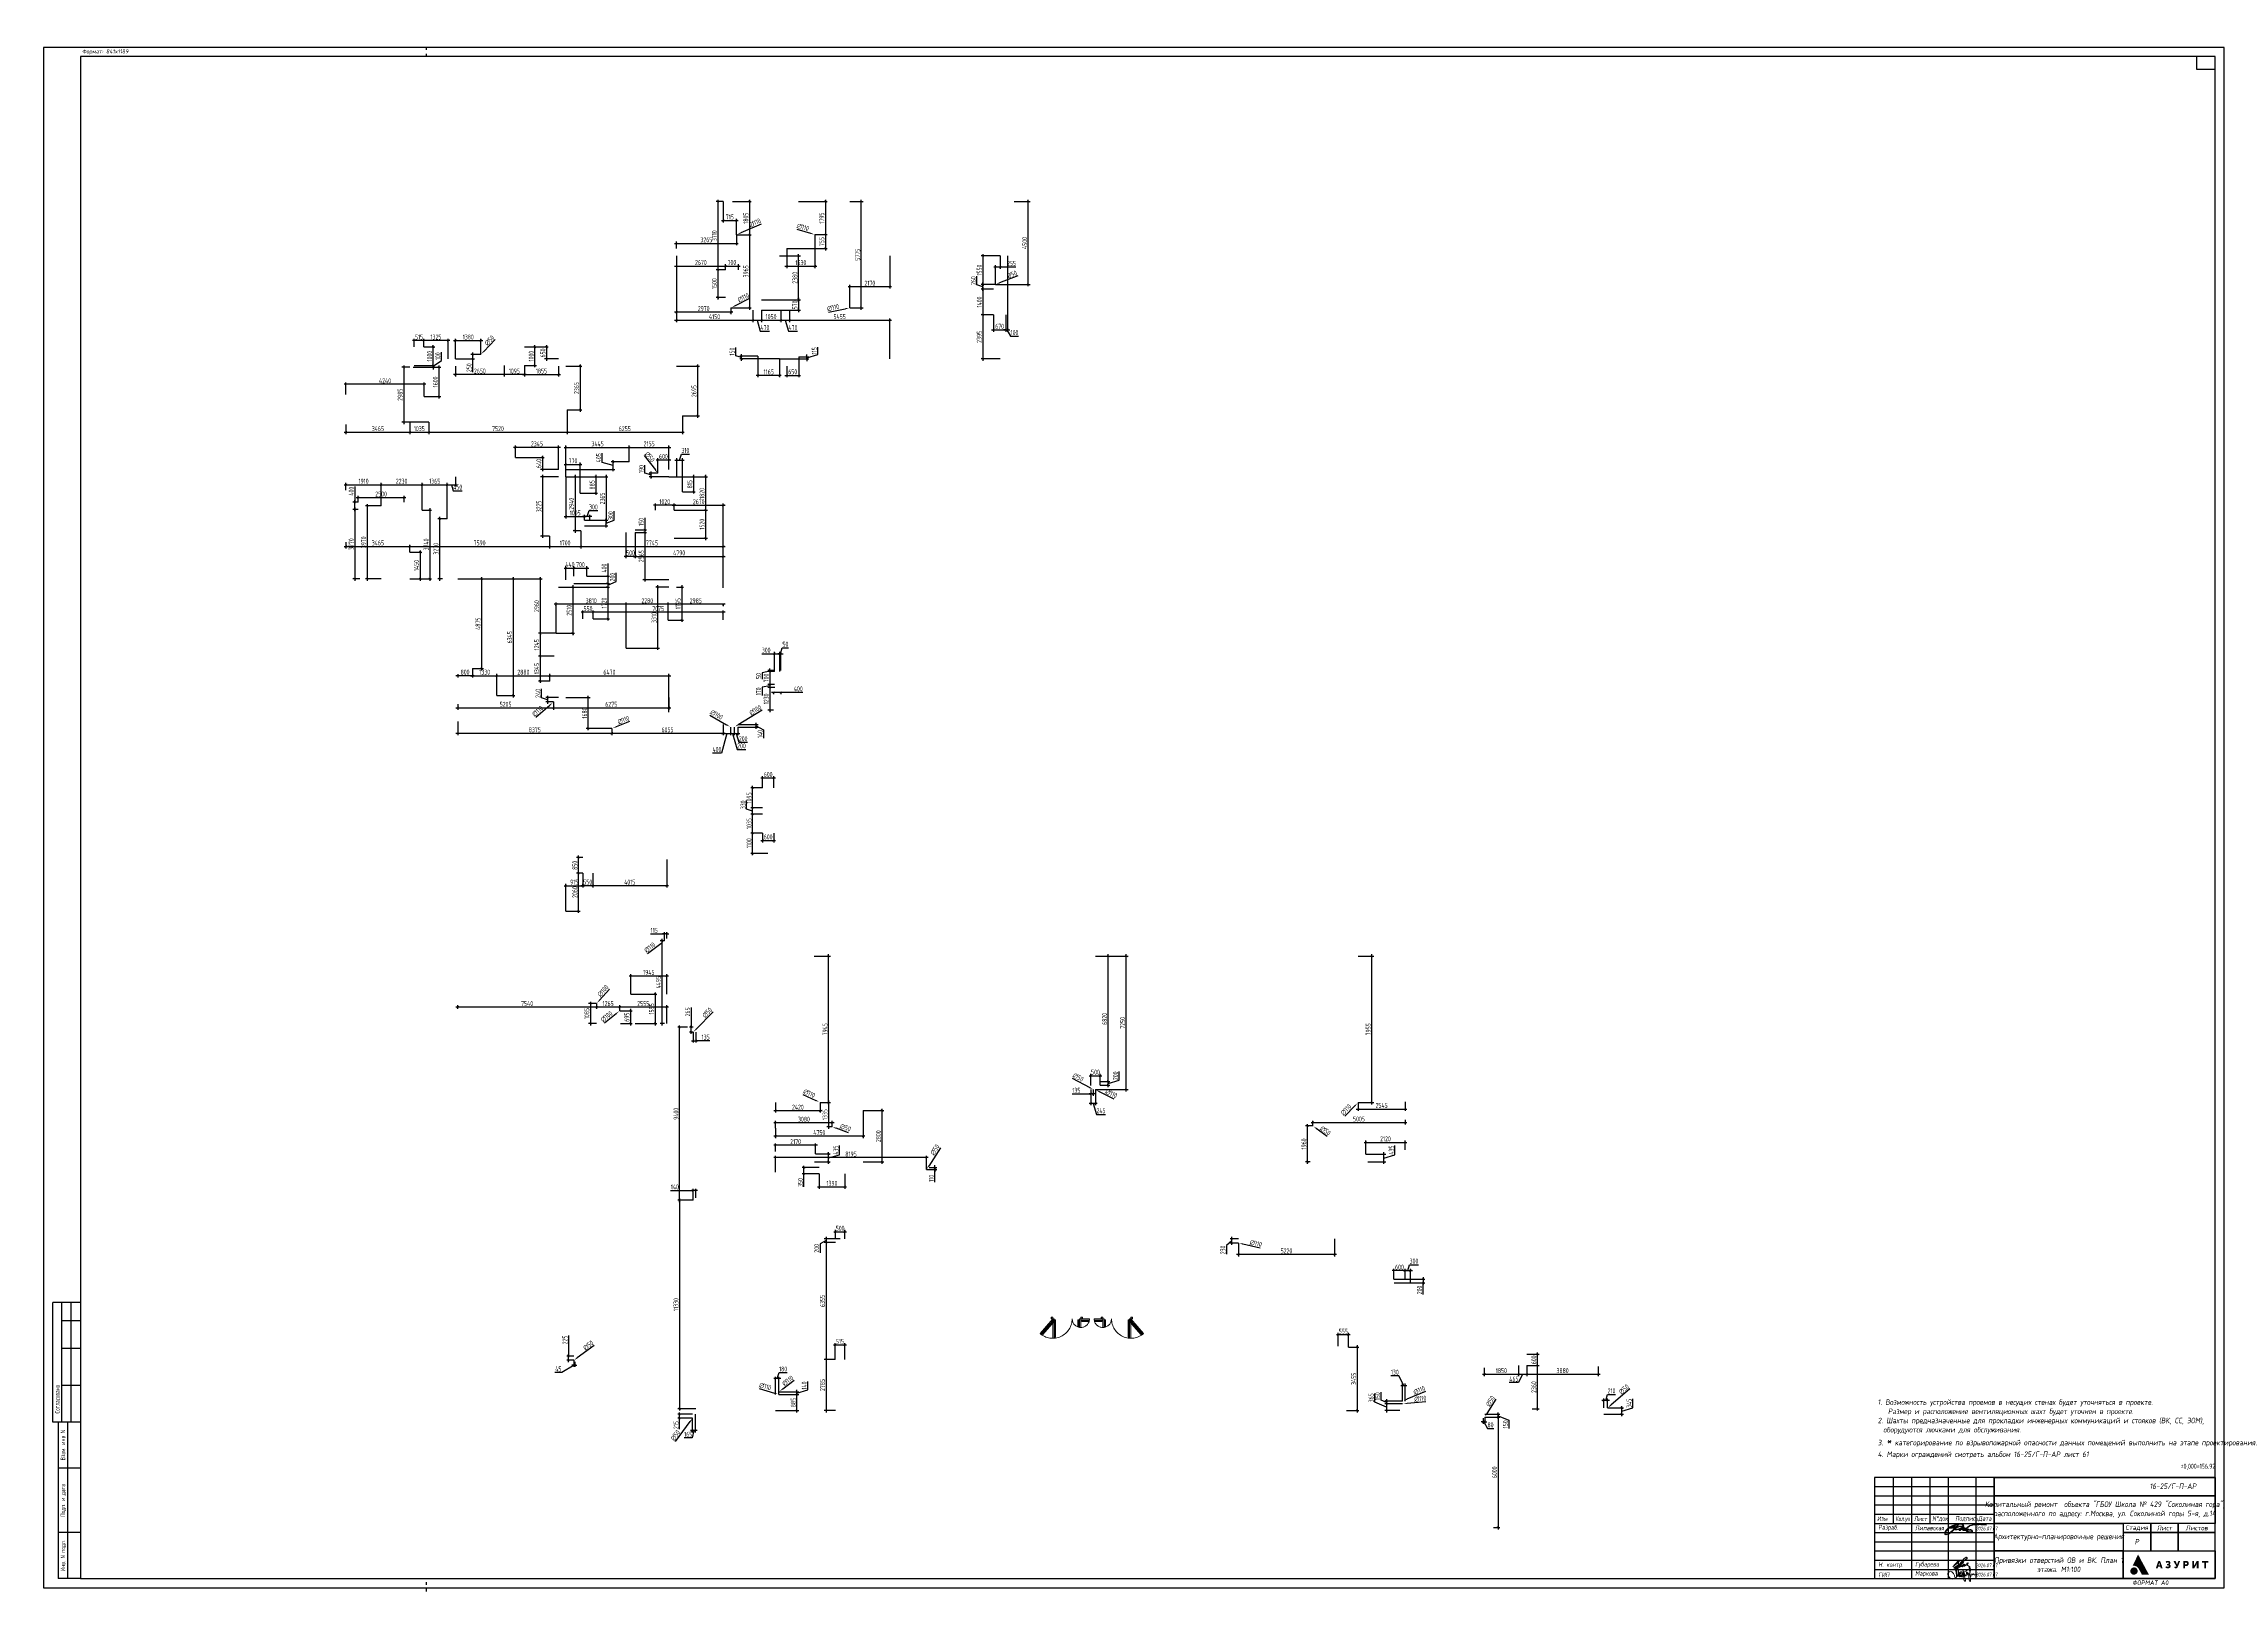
# Paper-space layout '1 этаж' of a CAD drawing. Header units: millimetres. Extents: x -131 to 1054, y -74 to 767.
# The model-space entities are those that its viewports show. They can reach past a viewport. Long polylines and large blocks are cut down to what shows.
import ezdxf
from ezdxf import colors
from ezdxf.entities.mleader import LeaderData, LeaderLine
from ezdxf.enums import TextEntityAlignment as Align
from ezdxf.math import Vec2, Vec3

# ---------------------------------------------------------------- set-up
doc = ezdxf.new("R2010")
doc.units = ezdxf.units.MM
doc.linetypes.add('ACAD_ISO03W100', pattern=[30, 12, -18])
doc.layers.add('_RAMKA', color=7, linetype='Continuous')
doc.layers.add('РАЗМЕРЫ КРОВЛИ ОВ', color=204, linetype='Continuous')
for name, color, linetype, lineweight in [('_STAMP', 250, 'Continuous', 30), ('_TEXT', 189, 'Continuous', 30), ('АПР_Примечание', 250, 'Continuous', 9), ('АР_Двери', 175, 'Continuous', 18), ('АР_Отметки', 250, 'Continuous', 15), ('АР_Размеры нов.', 15, 'Continuous', 0)]:
    doc.layers.add(name, color=color, linetype=linetype, lineweight=lineweight)
doc.layers.add('ПОДПИСИ', color=7, linetype='Continuous', lineweight=9, true_color=0x0052a5)
doc.layers.get('0').off()
doc.layers.get('Defpoints').freeze()
doc.layers.get('АР_Размеры нов.').off()
doc.styles.add('ISOCPEUR', font='isocpeur.ttf', dxfattribs={"width": 0.7})
doc.styles.add('SIMPLEX', font='simplex.shx', dxfattribs={"width": 0.85, "oblique": 7})
doc.styles.add('Архитект', font='isocpeur.ttf', dxfattribs={"width": 0.8, "oblique": 8})
doc.styles.add('Архитектурный', font='isocpeur.ttf', dxfattribs={"oblique": 8})
doc.styles.add('Архитектурный размер', font='isocpeur.ttf', dxfattribs={"width": 0.8, "oblique": 8})
doc.dimstyles.new('R_100', dxfattribs={"dimtxt": 270, "dimasz": 120, "dimexe": 100, "dimexo": 0, "dimgap": 60, "dimtad": 1, "dimdec": 0, "dimrnd": 5, "dimzin": 0, "dimdsep": 46, "dimtxsty": 'ISOCPEUR', "dimblk": 'ARCHTICK', "dimcen": 0, "dimdle": 100, "dimclrd": 256, "dimclre": 256, "dimclrt": 256, "dimadec": 0, "dimazin": 0, "dimtfac": 2, "dimtdec": 0, "dimtofl": 0, "dimtmove": 1, "dimatfit": 3, "dimfxl": 1, "dimtvp": 3, "dimtolj": 1, "dimtzin": 0, "dimarcsym": 0})

# ---------------------------------------------------------------- blocks, each defined once
blk = doc.blocks.new('Логотип Азурит')
at = {"layer": '_STAMP', "linetype": 'Continuous', "true_color": 0x2a3756}
h = blk.add_hatch(color=159, dxfattribs=at)
h.dxf.hatch_style = 1
h.paths.add_polyline_path([(-39.4, 8.5), (-40, 9.6), (-40.6, 10.7), (-41.1, 11.7), (-41.6, 12.6), (-41.8, 12.9), (-41.9, 13), (-41.9, 12.9), (-42, 12.8), (-42.4, 12), (-42.8, 11.2), (-43.1, 10.5), (-43.5, 9.7), (-44.2, 8.3), (-44.5, 7.6), (-44.7, 7.1), (-44.8, 6.9), (-44.7, 6.9), (-44.5, 7), (-44.3, 7), (-44.1, 7), (-43.9, 7), (-43.7, 6.9), (-43.6, 6.9), (-43.4, 6.9), (-43.2, 6.8), (-43.1, 6.7), (-42.9, 6.7), (-42.7, 6.6), (-42.6, 6.5), (-42.4, 6.4), (-42.3, 6.3), (-42.2, 6.2), (-42, 6), (-41.9, 5.9), (-41.8, 5.8), (-41.7, 5.7), (-41.6, 5.5), (-41.3, 4.9), (-41, 4.4), (-40.6, 3.6), (-40, 2.6), (-39.8, 2.1), (-37.9, 2.1), (-36.5, 2.1), (-35.9, 2.1), (-36.5, 3.1), (-36.8, 3.8), (-37.2, 4.4), (-37.7, 5.3), (-38.2, 6.3), (-38.5, 6.9), (-38.9, 7.5)])
at = {"layer": '_STAMP', "linetype": 'Continuous', "true_color": 0x1447b7}
h = blk.add_hatch(color=162, dxfattribs=at)
h.dxf.hatch_style = 1
h.paths.add_polyline_path([(-42.1, 4.2), (-42.1, 4.4), (-42.1, 4.6), (-42.2, 4.8), (-42.3, 4.9), (-42.4, 5.1), (-42.5, 5.3), (-42.6, 5.4), (-42.7, 5.5), (-42.8, 5.6), (-42.9, 5.7), (-43.1, 5.9), (-43.4, 6), (-43.6, 6), (-43.9, 6.1), (-44.2, 6.1), (-44.4, 6.1), (-44.5, 6), (-44.7, 6), (-44.9, 5.9), (-45, 5.8), (-45.2, 5.7), (-45.4, 5.6), (-45.5, 5.5), (-45.6, 5.3), (-45.7, 5.2), (-45.8, 5), (-45.9, 4.9), (-46, 4.7), (-46, 4.5), (-46.1, 4.3), (-46.1, 4.1), (-46.1, 3.9), (-46, 3.7), (-46, 3.5), (-45.9, 3.4), (-45.9, 3.2), (-45.8, 3.1), (-45.7, 3), (-45.6, 2.9), (-45.5, 2.8), (-45.4, 2.7), (-45.3, 2.6), (-45.2, 2.5), (-45.1, 2.4), (-45, 2.3), (-44.8, 2.3), (-44.7, 2.2), (-44.6, 2.2), (-44.4, 2.2), (-44.3, 2.1), (-44.1, 2.1), (-43.8, 2.1), (-43.6, 2.2), (-43.3, 2.3), (-43.1, 2.4), (-42.9, 2.5), (-42.7, 2.7), (-42.6, 2.8), (-42.4, 3), (-42.3, 3.1), (-42.3, 3.3), (-42.2, 3.5), (-42.1, 3.7), (-42.1, 3.8), (-42.1, 4)])
at = {"layer": '_STAMP', "linetype": 'Continuous', "true_color": 0x2a3756}
h = blk.add_hatch(color=159, dxfattribs=at)
h.dxf.hatch_style = 1
h.paths.add_polyline_path([(-29.3, 7.9), (-29.6, 8.8), (-29.9, 9.5), (-30.4, 9.5), (-30.9, 9.5), (-30.9, 9.4), (-31.3, 8.4), (-31.6, 7.3), (-32, 6.3), (-32.2, 5.6), (-32.1, 5.6), (-31.7, 5.6), (-31.2, 5.6), (-31.1, 6), (-31, 6.4), (-30.4, 6.4), (-29.8, 6.4), (-29.6, 6), (-29.5, 5.6), (-29, 5.6), (-28.5, 5.6), (-28.6, 5.8), (-28.9, 6.8)])
h.paths.add_polyline_path([(-30.8, 7.2), (-30.7, 7.3), (-30.6, 7.9), (-30.4, 8.4), (-30.4, 8.6), (-30.4, 8.7), (-30.4, 8.6), (-30.3, 8.4), (-30.2, 8.1), (-30.1, 7.7), (-30, 7.3), (-30, 7.2), (-30.4, 7.2)], flags=16)
h = blk.add_hatch(color=159, dxfattribs=at)
h.dxf.hatch_style = 1
h.paths.add_polyline_path([(-24.4, 7.3), (-24.5, 7.4), (-24.6, 7.5), (-24.7, 7.6), (-24.8, 7.6), (-24.7, 7.7), (-24.6, 7.8), (-24.5, 7.9), (-24.5, 8), (-24.4, 8.1), (-24.3, 8.2), (-24.3, 8.3), (-24.3, 8.3), (-24.3, 8.5), (-24.3, 8.7), (-24.3, 8.7), (-24.3, 8.8), (-24.4, 9), (-24.5, 9.1), (-24.6, 9.3), (-24.8, 9.4), (-24.9, 9.5), (-25.1, 9.5), (-25.3, 9.6), (-25.6, 9.6), (-25.7, 9.6), (-25.9, 9.6), (-26.1, 9.6), (-26.2, 9.5), (-26.4, 9.5), (-26.5, 9.4), (-26.7, 9.3), (-26.8, 9.2), (-26.9, 9.2), (-26.8, 9), (-26.6, 8.7), (-26.5, 8.5), (-26.5, 8.5), (-26.5, 8.5), (-26.3, 8.6), (-26.2, 8.7), (-26.1, 8.7), (-25.9, 8.8), (-25.8, 8.8), (-25.7, 8.8), (-25.6, 8.8), (-25.5, 8.8), (-25.5, 8.7), (-25.4, 8.7), (-25.3, 8.6), (-25.3, 8.6), (-25.3, 8.5), (-25.3, 8.4), (-25.3, 8.3), (-25.3, 8.2), (-25.4, 8.1), (-25.4, 8.1), (-25.4, 8.1), (-25.5, 8), (-25.6, 8), (-25.8, 8), (-26.1, 8), (-26.1, 7.6), (-26.1, 7.2), (-25.8, 7.2), (-25.5, 7.2), (-25.5, 7.2), (-25.4, 7.2), (-25.3, 7.2), (-25.3, 7.1), (-25.2, 7.1), (-25.2, 7), (-25.2, 7), (-25.2, 6.9), (-25.2, 6.8), (-25.2, 6.7), (-25.2, 6.6), (-25.2, 6.6), (-25.3, 6.5), (-25.3, 6.5), (-25.4, 6.5), (-25.4, 6.4), (-25.5, 6.4), (-25.7, 6.4), (-25.8, 6.4), (-25.9, 6.4), (-26, 6.4), (-26.2, 6.5), (-26.3, 6.6), (-26.4, 6.7), (-26.5, 6.8), (-26.8, 6.5), (-26.9, 6.3), (-27, 6.2), (-27, 6.1), (-27, 6.1), (-26.9, 6.1), (-26.8, 6), (-26.6, 5.8), (-26.4, 5.7), (-26.2, 5.6), (-26, 5.6), (-25.8, 5.6), (-25.5, 5.6), (-25.3, 5.6), (-25.1, 5.6), (-25, 5.7), (-24.9, 5.7), (-24.7, 5.8), (-24.6, 5.9), (-24.5, 5.9), (-24.4, 6), (-24.4, 6.1), (-24.3, 6.2), (-24.3, 6.4), (-24.2, 6.5), (-24.2, 6.7), (-24.2, 6.8), (-24.2, 6.9), (-24.2, 7.1), (-24.3, 7.2), (-24.3, 7.3)])
h = blk.add_hatch(color=159, dxfattribs=at)
h.dxf.hatch_style = 1
h.paths.add_polyline_path([(-19.6, 8), (-19.4, 8.7), (-19.1, 9.2), (-19, 9.5), (-19.2, 9.5), (-19.5, 9.5), (-20, 9.5), (-20, 9.4), (-20.3, 8.7), (-20.6, 7.8), (-20.6, 7.7), (-20.7, 7.6), (-20.7, 7.6), (-20.7, 7.7), (-20.8, 8), (-21, 8.4), (-21.3, 9.1), (-21.5, 9.5), (-22.1, 9.5), (-22.6, 9.5), (-22.4, 9.2), (-21.9, 8.2), (-21.3, 7.1), (-21.1, 6.6), (-21.1, 6.6), (-21.1, 6.5), (-21.1, 6.5), (-21.2, 6.4), (-21.3, 6.4), (-21.4, 6.4), (-21.5, 6.4), (-21.5, 6.4), (-21.6, 6.4), (-21.7, 6.5), (-21.8, 6.5), (-21.9, 6.5), (-21.9, 6.4), (-22.1, 6), (-22.2, 5.9), (-22.2, 5.8), (-22.1, 5.8), (-21.9, 5.7), (-21.8, 5.6), (-21.7, 5.6), (-21.5, 5.6), (-21.3, 5.6), (-21.1, 5.6), (-21, 5.6), (-20.9, 5.7), (-20.8, 5.7), (-20.7, 5.8), (-20.6, 5.8), (-20.6, 5.9), (-20.5, 6), (-20.3, 6.2), (-20.3, 6.4), (-20.2, 6.5), (-19.9, 7.3)])
h = blk.add_hatch(color=159, dxfattribs=at)
h.dxf.hatch_style = 1
h.paths.add_polyline_path([(-14.5, 7.5), (-14.4, 7.6), (-14.4, 7.7), (-14.3, 8), (-14.3, 8.2), (-14.3, 8.4), (-14.4, 8.6), (-14.4, 8.8), (-14.5, 8.9), (-14.6, 9), (-14.6, 9.1), (-14.7, 9.2), (-14.8, 9.3), (-14.9, 9.4), (-15.1, 9.4), (-15.2, 9.5), (-15.3, 9.5), (-15.5, 9.5), (-16.3, 9.5), (-17.2, 9.5), (-17.2, 7.6), (-17.2, 5.6), (-16.7, 5.6), (-16.3, 5.6), (-16.3, 6.2), (-16.3, 6.8), (-15.9, 6.8), (-15.6, 6.8), (-15.4, 6.9), (-15.2, 6.9), (-15, 7), (-14.8, 7.1), (-14.7, 7.2), (-14.6, 7.4)])
h.paths.add_polyline_path([(-15.6, 7.7), (-15.7, 7.7), (-16, 7.7), (-16.3, 7.7), (-16.3, 8.2), (-16.3, 8.7), (-15.9, 8.7), (-15.6, 8.7), (-15.6, 8.7), (-15.5, 8.7), (-15.4, 8.6), (-15.4, 8.5), (-15.3, 8.4), (-15.3, 8.4), (-15.3, 8.2), (-15.3, 8.1), (-15.3, 8), (-15.3, 7.9), (-15.4, 7.9), (-15.4, 7.8), (-15.4, 7.8), (-15.5, 7.7)], flags=16)
h = blk.add_hatch(color=159, dxfattribs=at)
h.dxf.hatch_style = 1
h.paths.add_polyline_path([(-10.1, 7.8), (-10, 8), (-9.9, 8.1), (-9.9, 7.9), (-10, 7.5), (-10, 6.7), (-10, 5.6), (-9.5, 5.6), (-9, 5.6), (-9, 7.6), (-9, 9.5), (-9.5, 9.5), (-10, 9.5), (-10.4, 8.9), (-10.8, 8.1), (-11, 7.8), (-11.3, 7.3), (-11.4, 7.1), (-11.4, 7), (-11.4, 7.3), (-11.4, 7.8), (-11.4, 8.6), (-11.4, 9.5), (-11.9, 9.5), (-12.3, 9.5), (-12.3, 7.6), (-12.3, 5.6), (-11.9, 5.6), (-11.4, 5.6), (-11.2, 5.9), (-10.6, 6.9), (-10.3, 7.4)])
h = blk.add_hatch(color=159, dxfattribs=at)
h.dxf.hatch_style = 1
h.paths.add_polyline_path([(-3.7, 9.1), (-3.7, 9.5), (-5.4, 9.5), (-7.1, 9.5), (-7.1, 9.1), (-7.1, 8.7), (-6.5, 8.7), (-5.9, 8.7), (-5.9, 7.2), (-5.9, 5.6), (-5.4, 5.6), (-5, 5.6), (-5, 7.2), (-5, 8.7), (-4.3, 8.7), (-3.7, 8.7)])
blk = doc.blocks.new('подпись Липавская')
at = {"color": 162, "lineweight": 18, "true_color": 0x0034d1}
for points, knots in [([(2.4, -0.6), (1.9, -1.1), (1.5, -1.5), (0.6, -2.3), (0.2, -2.6), (-0.4, -3.1), (-0.8, -3.3), (-1.5, -3.6), (-1.9, -3.7), (-2.4, -3.8), (-2.6, -3.8), (-2.9, -3.6), (-3, -3.5), (-3.1, -3.2), (-3, -3.1), (-3, -2.6), (-2.9, -2.3), (-2.6, -1.9), (-2.5, -1.7), (-2, -1), (-1.6, -0.6), (-0.8, 0.1), (-0.4, 0.4), (0.6, 0.9), (1, 1.2), (1.6, 1.4), (1.6, 1.4), (1.7, 1.5)], [1.927995, 1.927995, 1.927995, 1.927995, 2.162861, 2.162861, 2.342684, 2.342684, 2.481252, 2.481252, 2.589465, 2.589465, 2.644352, 2.644352, 2.684993, 2.684993, 2.725633, 2.725633, 2.816518, 2.816518, 2.907403, 2.907403, 3.101021, 3.101021, 3.294638, 3.294638, 3.488255, 3.488255, 3.514244, 3.514244, 3.514244, 3.514244]), ([(1.5, 0.1), (1.6, 0.1), (1.8, 0.1), (2, 0.2), (2.1, 0.3), (2.5, 0.4), (2.7, 0.6), (3, 0.7)], [0.9055552, 0.9055552, 0.9055552, 0.9055552, 0.9629326, 0.9629326, 1.02031, 1.02031, 1.1239395, 1.1239395, 1.1239395, 1.1239395]), ([(6.8, 0.3), (6.6, 0.1), (6.3, 0), (5.8, -0.3), (5.5, -0.5), (5, -0.7), (4.7, -0.8), (4.2, -1), (4, -1), (3.6, -1.1), (3.4, -1.1), (3, -1.1), (2.8, -1.1), (2.6, -1), (2.5, -1), (2.4, -0.8), (2.3, -0.7), (2.4, -0.6)], [4.3062538, 4.3062538, 4.3062538, 4.3062538, 4.4138757, 4.4138757, 4.5214976, 4.5214976, 4.6291196, 4.6291196, 4.7090277, 4.7090277, 4.7729116, 4.7729116, 4.8231548, 4.8231548, 4.8495834, 4.8495834, 4.87234, 4.87234, 4.87234, 4.87234]), ([(2.8, -0.2), (3.1, 0.1), (3.6, 0.3), (4.3, 0.6), (4.6, 0.7), (5.2, 0.9), (5.6, 0.9), (6.2, 1), (6.5, 1), (6.8, 1)], [4.9347748, 4.9347748, 4.9347748, 4.9347748, 5.0568055, 5.0568055, 5.1788362, 5.1788362, 5.3146558, 5.3146558, 5.3908243, 5.3908243, 5.3908243, 5.3908243]), ([(5.1, 2.3), (5.5, 2.3), (5.9, 2.2), (6.5, 2), (6.7, 2), (7.1, 1.6), (7.3, 1.3), (7.3, 1), (7.2, 0.9), (7.2, 0.8)], [3.9400756, 3.9400756, 3.9400756, 3.9400756, 4.077799, 4.077799, 4.1515227, 4.1515227, 4.2252463, 4.2252463, 4.2499379, 4.2499379, 4.2499379, 4.2499379]), ([(7.2, 0.8), (7.3, 0.7), (7.3, 0.5), (7.3, 0.3), (7.3, 0.2), (7.3, 0), (7.2, 0), (7.2, 0)], [5.43291642, 5.43291642, 5.43291642, 5.43291642, 5.46279586, 5.46279586, 5.4926753, 5.4926753, 5.50331351, 5.50331351, 5.50331351, 5.50331351]), ([(7.2, 0), (7.4, 0), (7.5, 0), (7.8, 0), (8, 0), (8.2, -0.2), (8.3, -0.3), (8.3, -0.4)], [6.0978529, 6.0978529, 6.0978529, 6.0978529, 6.1425729, 6.1425729, 6.1872929, 6.1872929, 6.2036694, 6.2036694, 6.2036694, 6.2036694]), ([(8.7, -0.5), (8.8, -0.1), (9.2, 0.3), (9.8, 0.8), (10.2, 1.1), (11, 1.4), (11.4, 1.5), (12.7, 1.7), (13.6, 1.8), (15, 1.9), (15.7, 1.9), (16.8, 1.9), (17.2, 1.9), (18, 1.8), (18.5, 1.8), (19.2, 1.7), (19.4, 1.7), (19.7, 1.7)], [7.769656, 7.769656, 7.769656, 7.769656, 7.921996, 7.921996, 8.074335, 8.074335, 8.226675, 8.226675, 8.542229, 8.542229, 8.775159, 8.775159, 8.93404, 8.93404, 9.09292, 9.09292, 9.186254, 9.186254, 9.186254, 9.186254]), ([(6.6, -0.7), (6.5, -0.8), (6.4, -0.9), (6, -1.1), (5.7, -1.3), (5.4, -1.4), (5.3, -1.4), (5.2, -1.4), (5.1, -1.4), (5, -1.4), (5, -1.4), (4.9, -1.4), (4.8, -1.3), (4.8, -1.1), (4.8, -1.1), (4.9, -1), (4.9, -1), (4.9, -0.9), (5, -0.9), (5.1, -0.8), (5.3, -0.7), (5.5, -0.6), (5.6, -0.5), (5.9, -0.4), (6, -0.3), (6.3, -0.3), (6.3, -0.3), (6.4, -0.2)], [5.5967371, 5.5967371, 5.5967371, 5.5967371, 5.6654435, 5.6654435, 5.7341498, 5.7341498, 5.7599769, 5.7599769, 5.7754743, 5.7754743, 5.7848694, 5.7848694, 5.7920528, 5.7920528, 5.7992363, 5.7992363, 5.8064198, 5.8064198, 5.8255794, 5.8255794, 5.8652806, 5.8652806, 5.9049817, 5.9049817, 5.9720452, 5.9720452, 5.9983972, 5.9983972, 5.9983972, 5.9983972]), ([(7.7, -1.2), (7.7, -1.3), (7.6, -1.3), (7.4, -1.4), (7.3, -1.5), (7.1, -1.5), (7, -1.5), (6.9, -1.4), (6.9, -1.4), (6.8, -1.3), (6.8, -1.2), (6.8, -1.1), (6.8, -1), (6.9, -0.9), (6.9, -0.9), (7, -0.8), (7.1, -0.7), (7.4, -0.6), (7.6, -0.5), (7.7, -0.5)], [6.3030834, 6.3030834, 6.3030834, 6.3030834, 6.3311025, 6.3311025, 6.3581066, 6.3581066, 6.3684891, 6.3684891, 6.3749758, 6.3749758, 6.3814625, 6.3814625, 6.3879491, 6.3879491, 6.4022384, 6.4022384, 6.4305971, 6.4305971, 6.4944159, 6.4944159, 6.4944159, 6.4944159]), ([(8.6, -1.2), (8.5, -1.3), (8.4, -1.3), (8.3, -1.4), (8.2, -1.4), (8.1, -1.5), (8, -1.5), (7.9, -1.4), (7.8, -1.4), (7.7, -1.3), (7.7, -1.3), (7.7, -1.2)], [6.63437936, 6.63437936, 6.63437936, 6.63437936, 6.65591892, 6.65591892, 6.6718971, 6.6718971, 6.68234273, 6.68234273, 6.6889962, 6.6889962, 6.69151939, 6.69151939, 6.69151939, 6.69151939]), ([(9.7, -1.1), (9.9, -1.1), (10.3, -1), (11, -1), (11.3, -1), (11.8, -1.2), (11.9, -1.4), (12.1, -1.8), (12, -2.1), (11.8, -2.3), (11.7, -2.4), (11.3, -2.5), (11.2, -2.5), (10.6, -2.5), (10.3, -2.5), (9.7, -2.3), (9.5, -2.2), (9.1, -2), (8.9, -1.9), (8.6, -1.5), (8.6, -1.4), (8.6, -1.2)], [7.0162906, 7.0162906, 7.0162906, 7.0162906, 7.0993883, 7.0993883, 7.1824861, 7.1824861, 7.2545595, 7.2545595, 7.301037, 7.301037, 7.3475144, 7.3475144, 7.3939919, 7.3939919, 7.486045, 7.486045, 7.578098, 7.578098, 7.6546435, 7.6546435, 7.6967383, 7.6967383, 7.6967383, 7.6967383]), ([(9.2, -0.6), (9.2, -0.6), (9.3, -0.6), (9.5, -0.5), (9.5, -0.5), (9.6, -0.5), (9.7, -0.6), (9.8, -0.8), (9.8, -0.8), (9.8, -0.9), (9.8, -1), (9.8, -1), (9.7, -1.1), (9.7, -1.1)], [6.85701628, 6.85701628, 6.85701628, 6.85701628, 6.88166544, 6.88166544, 6.8944683, 6.8944683, 6.90289754, 6.90289754, 6.91132677, 6.91132677, 6.91975601, 6.91975601, 6.93200035, 6.93200035, 6.93200035, 6.93200035])]:
    blk.add_open_spline(points, degree=3, knots=knots, dxfattribs=at)
blk.add_spline([(0, 0), (0, -0.1), (0.3, -0.2), (0.8, 0), (1.4, 0.3), (1.9, 0.6), (2.3, 0.9), (2.7, 1.2), (2.9, 1.5), (3, 1.7), (3, 1.9), (2.7, 1.9), (2.4, 1.7), (1.8, 1.3), (1.5, 1), (1.2, 0.5), (1.1, 0.1), (1.2, -0.1), (1.6, -0.2), (2.1, 0), (2.5, 0.2), (2.9, 0.4), (3.5, 0.7), (4.1, 1.2), (4.6, 1.8), (4.8, 2.1), (4.9, 2.3), (4.5, 2.1), (4.1, 1.7), (3.7, 1.3), (3.1, 0.5), (2.4, -0.2), (1.7, -1), (0.7, -1.8), (-0.1, -2.5), (-1.4, -3.3), (-2.7, -3.4), (-2.7, -2.6), (-2.3, -1.8), (-1.6, -1), (-0.5, -0.1), (1, 0.8), (2, 1.3), (3.5, 1.8), (4.9, 2), (5.9, 2), (6.5, 1.8), (6.9, 1.5), (7, 1.1), (6.6, 0.4), (5.7, -0.1), (4.4, -0.6), (3.4, -0.9), (2.6, -0.8), (3.8, 0.1), (4.9, 0.5), (6.3, 0.7), (7.1, 0.5), (7, 0.1), (6.8, -0.2), (6.4, -0.5), (5.9, -0.9), (5, -1.2), (5.4, -0.9), (5.6, -0.8), (5.9, -0.6), (6.2, -0.5), (6.9, -0.3), (7.6, -0.2), (8, -0.4), (8.1, -0.4), (8, -0.6), (7.7, -1), (7.3, -1.2), (7, -1.2), (7.2, -1), (7.4, -0.9), (7.8, -0.7), (8.1, -0.6), (8.4, -0.6), (8.5, -0.7), (8.4, -1.1), (8.2, -1.2), (8, -1.2), (8, -1), (8.2, -0.9), (8.7, -0.9), (9, -0.9), (9.6, -0.8), (9.4, -1.1), (10.8, -1.2), (11.7, -1.6), (11.8, -1.9), (10.3, -2.2), (9.5, -1.9), (8.9, -1.5), (8.8, -0.7), (9.2, -0.1), (9.8, 0.5), (10.7, 1), (12.2, 1.4), (13.8, 1.6), (15.5, 1.7), (16.6, 1.7), (17.2, 1.6), (18.3, 1.6), (19.6, 1.4)], degree=3, dxfattribs=at)
for points in [[(0.2, 0.1), (0.5, 0.1), (0.6, 0.2), (0.9, 0.3)], [(1.6, 0.7), (1.9, 0.9), (2.1, 1), (2.3, 1.2)], [(2, 1.1), (1.8, 0.9), (1.7, 0.8), (1.6, 0.7)], [(3.3, 0.4), (3.1, 0.2), (3, 0), (2.8, -0.2)], [(3.2, 2), (3.6, 2), (3.9, 2.1), (4.2, 2.2)], [(8.3, -0.4), (8.4, -0.4), (8.6, -0.4), (8.7, -0.5)]]:
    blk.add_open_spline(points, degree=3, dxfattribs=at)
blk = doc.blocks.new('Маркова')
at = {"layer": 'ПОДПИСИ'}
for points in [[(44384.16, 26837.52), (44384.02, 26837.95), (44383.86, 26838.46), (44383.67, 26838.92), (44383.36, 26839.36), (44382.92, 26839.82), (44382.37, 26840.02), (44381.91, 26839.87), (44381.53, 26839.53), (44381.38, 26839.14), (44381.38, 26838.69), (44381.61, 26838.16), (44381.82, 26837.83), (44382.25, 26837.39), (44382.84, 26837.07), (44383.53, 26837.07), (44383.96, 26837.22), (44384.63, 26837.82), (44384.75, 26838.6), (44384.75, 26839.25), (44384.75, 26840.2), (44384.75, 26840.92)], [(44384.96, 26840.5), (44384.84, 26841), (44384.62, 26841.2), (44384.35, 26841.2), (44384.24, 26840.96), (44384.24, 26840.55), (44384.41, 26840.01), (44384.62, 26839.21), (44384.92, 26838.49), (44385.18, 26837.92), (44385.36, 26839.06), (44385.43, 26839.91), (44385.43, 26840.64), (44385.43, 26840.89), (44385.19, 26840.95), (44385.19, 26840.77), (44385.34, 26839.78), (44385.66, 26838.18), (44385.84, 26837.88), (44386.06, 26838.38), (44386.19, 26839.11), (44386.19, 26839.42), (44385.86, 26839.42), (44385.74, 26839.02), (44385.85, 26838.57), (44386.16, 26838.35), (44386.41, 26838.02), (44386.59, 26837.89), (44386.84, 26838.65), (44386.91, 26839.29), (44386.72, 26839.71), (44386.37, 26839.83), (44386.03, 26839.65), (44385.9, 26839.34), (44386.01, 26838.87), (44386.13, 26838.49), (44386.23, 26838.35), (44386.53, 26838.44), (44386.8, 26838.81), (44386.69, 26839.42), (44386.69, 26838.93), (44386.91, 26838.2), (44387.08, 26838.02), (44387.16, 26837.94), (44387.37, 26838.08), (44387.53, 26839.05), (44387.42, 26839.79), (44387.17, 26840.7), (44387.77, 26837.87), (44387.91, 26837.45), (44388.05, 26836.95), (44388.14, 26836.54), (44388.14, 26836.2), (44387.88, 26836.28), (44387.54, 26836.8), (44387.3, 26837.47), (44387.19, 26838.24), (44387.19, 26838.85), (44387.56, 26839.4), (44387.69, 26839.4), (44387.84, 26838.89), (44387.99, 26838.52), (44388.2, 26838.24), (44388.31, 26838.24), (44388.45, 26838.62), (44388.56, 26839.33), (44388.56, 26839.82), (44388.99, 26838.58), (44388.84, 26839.38), (44388.96, 26839.55), (44389.15, 26839.24), (44389.31, 26838.93), (44389.48, 26838.73), (44389.74, 26839.03), (44389.9, 26839.65), (44390, 26840.29), (44389.86, 26841.59), (44389.69, 26841.82), (44389.56, 26841.68), (44389.56, 26841.3), (44389.7, 26840.31), (44389.89, 26838.82), (44389.99, 26837.79), (44389.99, 26837.09), (44389.99, 26836.15), (44389.72, 26836.32), (44389.53, 26836.9), (44389.4, 26837.91), (44389.4, 26838.5), (44389.48, 26839.15), (44389.86, 26838.76), (44389.86, 26838.62), (44390.05, 26838.01), (44390.31, 26838.39), (44390.66, 26839.02), (44390.82, 26838.67), (44391.19, 26839.01), (44391.41, 26838.69), (44391.93, 26838.78), (44392.24, 26838.65), (44392.64, 26838.79)]]:
    blk.add_spline(points, degree=3, dxfattribs=at)
blk = doc.blocks.new('_Azurit_Stamp 1')
at = {"color": 172, "lineweight": 5, "true_color": 0x1616e3}
for p, q in [((-139.5, 9.9), (-142.6, 6.4)), ((-139.4, 9.9), (-142.6, 6.3)), ((-142.6, 6.4), (-139.5, 9.1)), ((-142.6, 6.3), (-139.5, 9)), ((-141.2, 5.3), (-139.4, 7.3)), ((-141, 5.2), (-141.2, 5.3)), ((-141.1, 5.3), (-139.4, 7.2)), ((-141, 5.3), (-141.1, 5.3)), ((-140.7, 5.4), (-141, 5.3)), ((-140.7, 5.3), (-141, 5.2)), ((-140.1, 6), (-140.7, 5.4)), ((-140, 5.9), (-140.7, 5.3)), ((-140, 6.1), (-139.3, 6.6)), ((-140, 5.9), (-139.9, 6)), ((-139.8, 6.1), (-139.3, 6.5)), ((-139.4, 9.1), (-139.2, 9.3)), ((-139.4, 9), (-139.2, 9.2)), ((-139.3, 7.3), (-138.9, 7.9)), ((-139.3, 7.4), (-139, 7.8)), ((-139.2, 6.6), (-139.3, 6.5)), ((-139.3, 6.5), (-139.3, 6.3)), ((-139.3, 6.4), (-139.3, 6.2)), ((-139.3, 6.3), (-139.1, 6.2)), ((-139.3, 6.2), (-139.1, 6.1)), ((-139.2, 6.8), (-136.8, 8.9)), ((-139.2, 6.6), (-136.7, 8.8)), ((-139, 7.3), (-139.2, 6.8)), ((-139, 7.2), (-139.2, 6.8)), ((-139.1, 6.2), (-138.7, 6.4)), ((-139.1, 6.1), (-138.7, 6.3)), ((-139.1, 6.1), (-138.7, 6.3)), ((-136.8, 8.9), (-139, 7.2)), ((-136.8, 8.9), (-139, 7.3)), ((-138.9, 7.9), (-136.6, 10.7)), ((-138.7, 8), (-136.5, 10.7)), ((-138.7, 6.4), (-136.4, 7.9)), ((-138.6, 6.3), (-137.4, 7.2)), ((-137.4, 7.2), (-137.8, 6.8)), ((-137.2, 7.3), (-137.7, 6.7)), ((-137.2, 7.3), (-136.4, 7.9)), ((-137.2, 6.5), (-136.7, 6.9)), ((-137.2, 6.5), (-136.8, 6.8)), ((-136.4, 7.9), (-137.1, 7.5)), ((-137.1, 7.4), (-137.1, 7.4)), ((-136.1, 7.7), (-136.8, 6.8)), ((-136.1, 7.7), (-136.7, 6.9)), ((-136.7, 6.9), (-136, 7.6)), ((-136.7, 6.9), (-135.9, 7.5)), ((-136.7, 6.9), (-136.6, 6.8)), ((-136.6, 6.8), (-136.7, 6.9)), ((-136.6, 6.8), (-136.5, 6.7)), ((-136.6, 6.8), (-136.5, 6.8)), ((-133.7, 5.2), (-136.6, 3.4)), ((-133.7, 5.2), (-136.6, 3.4)), ((-136.5, 10.8), (-135.3, 11.6)), ((-136.5, 10.7), (-135.2, 11.5)), ((-136.5, 6.8), (-136.1, 6.9)), ((-136.5, 6.7), (-136.1, 6.8)), ((-136.4, 7.9), (-136.4, 7.9)), ((-136.1, 6.8), (-134.9, 7.6)), ((-136.1, 6.9), (-134.9, 7.6)), ((-134.8, 7.4), (-133.5, 6.3)), ((-134.7, 7.4), (-133.4, 6.3)), ((-134.2, 8.5), (-134.3, 8.5)), ((-134.2, 8.4), (-134.3, 8.4)), ((-134.3, 8.4), (-134.3, 8.4)), ((-134.2, 8.4), (-134.2, 8.5))]:
    blk.add_line(p, q, dxfattribs=at)
for points in [[(-140.1, 6), (-140.9, 5.7), (-141.6, 5.6), (-141.9, 5.7), (-141.8, 5.8), (-141.5, 6.2), (-139.4, 7.5)], [(-140, 6.1), (-140.9, 5.7), (-141.6, 5.7), (-141.8, 5.7), (-141.8, 5.8), (-141.5, 6.1), (-139.4, 7.5), (-139.4, 7.3)], [(-139.3, 6.4), (-139.8, 6.1), (-139.9, 6)], [(-139.3, 6.5), (-139.4, 6.5), (-139.8, 6.1), (-139.8, 6.1)], [(-139.5, 9), (-139.6, 8.1), (-139.4, 7.5)], [(-139.4, 9), (-139.5, 8.2), (-139.4, 7.6)], [(-139.4, 7.6), (-138.9, 7.9)], [(-139.4, 7.5), (-139, 7.8)], [(-139.4, 7.5), (-139.3, 7.4)], [(-139.4, 7.2), (-139.3, 6.8), (-139.3, 6.6)], [(-139.3, 7.3), (-139.2, 6.8)]]:
    blk.add_lwpolyline(points, dxfattribs=at)
for points in [[(-139.2, 9.2), (-138.8, 9.6, 0.664719), (-139, 9.8, 0.116051), (-139.3, 9.6, 0.12803), (-139.5, 9.3), (-139.5, 9.1)], [(-139.2, 9.3), (-138.9, 9.7, 0.620604), (-139, 9.8, 0.116009), (-139.3, 9.5, 0.126024), (-139.4, 9.3), (-139.4, 9.1)], [(-138.9, 7.9), (-138.5, 8.1), (-134.8, 11, 0.828646), (-135.3, 11.6)], [(-138.7, 8), (-138.6, 8.1), (-134.8, 11.1, 0.817588), (-135.2, 11.5)]]:
    blk.add_lwpolyline(points, format="xyb", dxfattribs=at)
for centre, radius, start, end in [((-137.6, 6.6), 0.222, 144.8899, 225.505), ((-137.6, 6.6), 0.164, 144.8899, 225.505), ((-137.5, 6.9), 0.428, 237.4946, 304.5474), ((-137.5, 6.9), 0.486, 237.4946, 304.5474), ((-136.8, 8.9), 0.0636, 335.3486, 107.8343), ((-136, 7.6), 0.131, 327.1495, 150.1539), ((-136, 7.6), 0.0731, 327.1495, 150.1539), ((-134.3, 7.8), 0.682, 96.4472, 194.9902), ((-134.3, 7.8), 0.624, 96.4472, 193.5642), ((-135.6, 8.9), 1.44, 299.6881, 338.4776), ((-134.3, 7.8), 0.682, 200.0512, 220.3111), ((-135.6, 8.9), 1.49, 299.157, 339.3007), ((-134.3, 7.8), 0.624, 199.0634, 220.3111), ((-134, 5.9), 0.707, 295.4048, 36.3986), ((-134, 5.9), 0.765, 295.4048, 36.3986)]:
    blk.add_arc(centre, radius, start, end, dxfattribs=at)
at = {"layer": '_STAMP', "lineweight": -2}
for p, q in [((-185, 50), (-120, 50)), ((-120, 55), (-120, 0)), ((-185, 45), (-120, 45)), ((-185, 40), (-120, 40)), ((-185, 25), (-120, 25)), ((-185, 20), (-120, 20)), ((-185, 15), (-120, 15)), ((-185, 10), (-120, 10)), ((-185, 5), (-120, 5))]:
    blk.add_line(p, q, dxfattribs=at)
at = {"layer": '_STAMP', "lineweight": 30}
for p, q in [((-175, 55), (-175, 30)), ((-165, 55), (-165, 0)), ((-155, 55), (-155, 30)), ((-145, 55), (-145, 0)), ((-130, 55), (-130, 0)), ((-185, 35), (-120, 35)), ((-185, 30), (-120, 30))]:
    blk.add_line(p, q, dxfattribs=at)
at = {"layer": '_STAMP', "lineweight": -2}
blk.add_lwpolyline([(-185, 0), (0, 0), (0, 55), (-185, 55)], close=True, dxfattribs=at)
at = {"layer": '_STAMP', "lineweight": 30}
for points in [[(-185, 0), (0, 0), (0, 55), (-185, 55)], [(-120, 55), (0, 55), (0, 45), (-120, 45)], [(-120, 45), (0, 45), (0, 30), (-120, 30)], [(-120, 30), (-50, 30), (-50, 15), (-120, 15)], [(-50, 25), (-35, 25), (-35, 30), (-50, 30)], [(-50, 15), (-35, 15), (-35, 25), (-50, 25)], [(-35, 25), (-20, 25), (-20, 30), (-35, 30)], [(-35, 15), (-20, 15), (-20, 25), (-35, 25)], [(-20, 25), (0, 25), (0, 30), (-20, 30)], [(-20, 15), (0, 15), (0, 25), (-20, 25)], [(-120, 15), (-50, 15), (-50, 0), (-120, 0)], [(-50, 15), (0, 15), (0, 0), (-50, 0)]]:
    blk.add_lwpolyline(points, close=True, dxfattribs=at)
at = {"color": 172, "lineweight": 5, "true_color": 0x1616e3}
blk.add_blockref('подпись Липавская', (-143.9, 27.6), dxfattribs=at)
at = {"linetype": 'Continuous'}
blk.add_blockref('Логотип Азурит', (0, 0), dxfattribs=at)
at = {"color": 172, "true_color": 0x1616e3, "xscale": 1.418317179910401, "yscale": 1.418317179910401, "zscale": 1.418317179910401}
blk.add_blockref('Маркова', (-63092.1, -38063.7), dxfattribs=at)
at = {"layer": '_STAMP', "style": 'Архитектурный', "oblique": 8, "width": 0.8}
for p in [(-130.1, 26.2), (-130.1, 6.2), (-130.1, 1.2)]:
    blk.add_text('2026.07.07', height=2, dxfattribs=at).set_placement(p)
at = {"layer": '_STAMP', "color": 7, "lineweight": -2, "attachment_point": 4, "style": 'Архитектурный размер'}
for s, width, gutter_width, heights, insert, char_height in [('{\\C256;\\c0;16-25/Г-П-АР}', 69.159, 0, [9.61], (-35.5, 50.2), 3), ('Изм', 10, 12.5, [0], (-183.7, 32.5), 2.5), ('Разраб.', 20, 12.5, [0], (-183, 27.5), 2.5), ('{\\W0.7;Кол.уч}', 10, 12.5, [0], (-173.7, 32.2), 2.5), ('Лист', 10, 12.5, [0], (-163.7, 32.5), 2.5), ('Липавская', 20, 12.5, [0], (-163, 27.5), 2.5), ('N%%Dдок', 10, 12.5, [0], (-153.7, 32.5), 2.5), ('Подпись', 10, 12.5, [0], (-141.2, 32.5), 2.5), ('Дата', 10, 12.5, [0], (-128.7, 32.5), 2.5), ('Н. контр.', 20, 12.5, [0], (-183, 7.3), 2.5), ('ГИП', 20, 12.5, [0], (-183, 2), 2.5), ('Губарева', 20, 12.5, [0], (-163, 7.5), 2.5), ('Маркова', 20, 12.5, [0], (-163, 2.5), 2.5)]:
    blk.add_mtext_dynamic_manual_height_columns(s, width=width, gutter_width=gutter_width, heights=heights, dxfattribs=dict(at, insert=insert, char_height=char_height))
at = {"layer": '_STAMP', "color": 7, "lineweight": -2, "char_height": 3, "attachment_point": 5, "style": 'Архитектурный размер'}
for s, insert, width in [('Капитальный ремонт  объекта "ГБОУ Школа № 429 "Соколиная гора", расположенного по адресу: г.Москва, ул. Соколиной горы 5-я, д.14', (-60, 37.5), 120), ('Архитектурно-планировочные решения', (-85, 22.5), 70)]:
    blk.add_mtext(s, dxfattribs=dict(at, insert=insert, width=width))
at = {"layer": '_STAMP', "lineweight": -2, "char_height": 2.5, "attachment_point": 5, "style": 'Архитектурный'}
for s, insert in [('Стадия', (-42.5, 27.5)), ('Лист', (-27.5, 27.5)), ('Листов', (-10, 27.5))]:
    blk.add_mtext_dynamic_manual_height_columns(s, width=15, gutter_width=12.5, heights=[0], dxfattribs=dict(at, insert=insert))
at = {"layer": '_TEXT', "lineweight": -2, "insert": (-42.5, 20), "char_height": 3, "attachment_point": 5, "style": 'Архитект'}
blk.add_mtext_dynamic_manual_height_columns('Р', width=13.353, gutter_width=12.5, heights=[9.08], dxfattribs=at)
blk = doc.blocks.new('_DOP_POLE')
at = {"layer": '_STAMP'}
for p, q in [((-15, 85), (-15, 150)), ((0, 150), (-15, 150)), ((-10, 85), (-10, 150)), ((-5, 85), (-5, 150)), ((0, 150), (0, 0)), ((0, 140), (-10, 140)), ((0, 125), (-10, 125)), ((0, 105), (-10, 105)), ((0, 85), (-15, 85)), ((-12, 85), (-12, 0)), ((-7, 85), (-7, 0)), ((0, 60), (-12, 60)), ((0, 25), (-12, 25)), ((0, 0), (-12, 0))]:
    blk.add_line(p, q, dxfattribs=at)
at = {"layer": '_TEXT', "style": 'ISOCPEUR', "width": 0.7}
for s, p in [('Согласовано', (-12.5, 97.5)), ('Взам. инв N', (-9.5, 72.5)), ('Подп. и дата', (-9.5, 42.5)), ('Инв. N подл.', (-9.5, 12.5))]:
    blk.add_text(s, height=2.5, rotation=90, dxfattribs=at).set_placement(p, align=Align.MIDDLE_CENTER)
blk = doc.blocks.new('*U1889')
at = {"color": 0}
for p, q in [((1172, 827), (1172, 834)), ((1182, 827), (1172, 827))]:
    blk.add_line(p, q, dxfattribs=at)
at = {"layer": '_RAMKA', "color": 253, "linetype": 'ACAD_ISO03W100', "ltscale": 0.12}
for p, q in [((210, 834), (210, 841)), ((210, 0), (210, 7))]:
    blk.add_line(p, q, dxfattribs=at)
at = {"layer": '_RAMKA', "color": 0}
for points in [[(2, 2), (1187, 2), (1187, 839), (2, 839)], [(22, 7), (1182, 7), (1182, 834), (22, 834)]]:
    blk.add_lwpolyline(points, close=True, dxfattribs=at)
at = {"layer": '_RAMKA'}
blk.add_blockref('_DOP_POLE', (22, 7), dxfattribs=at)
at = {"layer": '_RAMKA', "color": 8, "insert": (23, 836.5), "char_height": 2.2, "attachment_point": 4, "style": 'SIMPLEX'}
blk.add_mtext_dynamic_manual_height_columns('Формат: 841x1189', width=59.756, gutter_width=12.5, heights=[0], dxfattribs=at)
at = {"layer": '_RAMKA', "color": 8, "style": 'SIMPLEX', "oblique": 7, "width": 0.85}
blk.add_attdef('ФОРМАТ_А', (1137, 3.5), '', height=2.5, dxfattribs=at)
blk = doc.blocks.new('_DOTSMALL')
at = {"color": 0, "linetype": 'ByBlock', "const_width": 0.5}
blk.add_lwpolyline([(-0.0625, 0, 1), (0.0625, 0, 1)], format="xyb", close=True, dxfattribs=at)
blk = doc.blocks.new('дв.1700')
at = {"layer": 'АР_Двери'}
for points in [[(-87, 0), (-87, -80), (-70, -80), (-70, 0), (-87, 0)], [(-70, -80), (-70, 0), (0, 0), (0, -30), (0, -30), (0, -80), (-70, -80)], [(1596, -80), (1596, 0), (1526, 0), (1526, -30), (1526, -30), (1526, -80), (1596, -80)], [(1613, 0), (1613, -80), (1596, -80), (1596, 0), (1613, 0)]]:
    blk.add_lwpolyline(points, dxfattribs=at)
for points in [[(0, -80), (-692, -876), (-639, -922), (53, -126)], [(20, -164), (-606, -884), (-542, -940), (84, -219)], [(-3, -190), (-583, -858), (-546, -890), (35, -223)], [(1997, -150), (1526, -150), (1526, -80), (1997, -80)], [(1947, -235), (1576, -235), (1576, -150), (1947, -150)], [(1912, -200), (1611, -200), (1611, -150), (1912, -150)]]:
    blk.add_lwpolyline(points, close=True, dxfattribs=at)
at = {"layer": 'АР_Двери', "linetype": 'ACAD_ISO03W100', "ltscale": 3}
for points in [[(0, -80), (0, -1135), (70, -1135), (70, -80)], [(1456, -551), (1456, -80), (1526, -80), (1526, -551)]]:
    blk.add_lwpolyline(points, close=True, dxfattribs=at)
for points in [[(70, -1050), (70, -1085), (155, -1085), (155, -130), (70, -130), (70, -165)], [(70, -1050), (120, -1050), (120, -165), (70, -165)], [(1456, -466), (1456, -501), (1371, -501), (1371, -130), (1456, -130), (1456, -165)], [(1456, -466), (1406, -466), (1406, -165), (1456, -165)]]:
    blk.add_lwpolyline(points, dxfattribs=at)
for centre, radius, start, end in [((0, -80), 1055, 228.99999, 0), ((1526, -80), 471, 180, 351.4758)]:
    blk.add_arc(centre, radius, start, end, dxfattribs=at)
blk = doc.blocks.new('_ArchTick')
at = {"color": 0, "linetype": 'ByBlock', "const_width": 0.15}
blk.add_lwpolyline([(-0.5, -0.5), (0.5, 0.5)], dxfattribs=at)
blk = doc.blocks.new('*D3019')
at = {"layer": 'РАЗМЕРЫ КРОВЛИ ОВ', "lineweight": -2, "transparency": 16777216}
for p, q in [((-161737, 62216), (-161737, 62657)), ((-161438, 62096), (-161737, 62216)), ((-160568, 62171), (-161538, 62171)), ((-160569, 62020), (-161538, 62020)), ((-161438, 62271), (-161438, 61920))]:
    blk.add_line(p, q, dxfattribs=at)
at = {"layer": 'РАЗМЕРЫ КРОВЛИ ОВ', "lineweight": -2, "transparency": 16777216, "xscale": 120, "yscale": 120, "zscale": 120}
for p, rotation in [((-161438, 62171), 90), ((-161438, 62020), 270)]:
    blk.add_blockref('_ArchTick', p, dxfattribs=dict(at, rotation=rotation))
at = {"layer": 'РАЗМЕРЫ КРОВЛИ ОВ', "transparency": 16777216, "insert": (-161932, 62436), "char_height": 270, "attachment_point": 5, "rotation": 90, "style": 'ISOCPEUR'}
blk.add_mtext('\\A1;150', dxfattribs=at)
blk = doc.blocks.new('*D3020')
at = {"layer": 'РАЗМЕРЫ КРОВЛИ ОВ', "lineweight": -2, "transparency": 16777216}
for p, q in [((-162085, 62113), (-162085, 62592)), ((-161438, 61838), (-162085, 62113)), ((-160569, 62020), (-161538, 62020)), ((-160729, 61656), (-161538, 61656)), ((-161438, 62120), (-161438, 61556))]:
    blk.add_line(p, q, dxfattribs=at)
at = {"layer": 'РАЗМЕРЫ КРОВЛИ ОВ', "lineweight": -2, "transparency": 16777216, "xscale": 120, "yscale": 120, "zscale": 120}
for p, rotation in [((-161438, 62020), 90), ((-161438, 61656), 270)]:
    blk.add_blockref('_ArchTick', p, dxfattribs=dict(at, rotation=rotation))
at = {"layer": 'РАЗМЕРЫ КРОВЛИ ОВ', "transparency": 16777216, "insert": (-162280, 62353), "char_height": 270, "attachment_point": 5, "rotation": 90, "style": 'ISOCPEUR'}
blk.add_mtext('\\A1;365', dxfattribs=at)
blk = doc.blocks.new('*D3021')
at = {"layer": 'РАЗМЕРЫ КРОВЛИ ОВ', "lineweight": -2, "transparency": 16777216}
for p, q in [((-160773, 63550), (-161214, 63550)), ((-160504, 63030), (-160773, 63550)), ((-160668, 63030), (-160339, 63030)), ((-160568, 62171), (-160568, 63130)), ((-160439, 62171), (-160439, 63130))]:
    blk.add_line(p, q, dxfattribs=at)
at = {"layer": 'РАЗМЕРЫ КРОВЛИ ОВ', "lineweight": -2, "transparency": 16777216, "xscale": 120, "yscale": 120, "zscale": 120, "rotation": 180}
blk.add_blockref('_ArchTick', (-160568, 63030), dxfattribs=at)
at = {"layer": 'РАЗМЕРЫ КРОВЛИ ОВ', "lineweight": -2, "transparency": 16777216, "xscale": 120, "yscale": 120, "zscale": 120}
blk.add_blockref('_ArchTick', (-160439, 63030), dxfattribs=at)
at = {"layer": 'РАЗМЕРЫ КРОВЛИ ОВ', "transparency": 16777216, "insert": (-160993, 63745), "char_height": 270, "attachment_point": 5, "style": 'ISOCPEUR'}
blk.add_mtext('\\A1;130', dxfattribs=at)
blk = doc.blocks.new('*D3034')
at = {"layer": 'РАЗМЕРЫ КРОВЛИ ОВ', "lineweight": -2, "transparency": 16777216}
blk.add_line((-159328, 62688), (-160333, 62270), dxfattribs=at)
at = {"layer": 'РАЗМЕРЫ КРОВЛИ ОВ', "transparency": 16777216}
blk.add_solid([(-160346, 62300), (-160320, 62239), (-160518, 62193)], dxfattribs=at)
at = {"layer": 'РАЗМЕРЫ КРОВЛИ ОВ', "transparency": 16777216, "insert": (-159667, 62758), "char_height": 270, "attachment_point": 5, "rotation": 22.59536, "style": 'ISOCPEUR'}
blk.add_mtext('\\A1;∅110', dxfattribs=at)
blk = doc.blocks.new('*D3035')
at = {"layer": 'РАЗМЕРЫ КРОВЛИ ОВ', "lineweight": -2, "transparency": 16777216}
blk.add_line((-159307, 62135), (-160314, 62043), dxfattribs=at)
at = {"layer": 'РАЗМЕРЫ КРОВЛИ ОВ', "transparency": 16777216}
blk.add_solid([(-160317, 62076), (-160311, 62010), (-160514, 62025)], dxfattribs=at)
at = {"layer": 'РАЗМЕРЫ КРОВЛИ ОВ', "transparency": 16777216, "insert": (-159610, 62303), "char_height": 270, "attachment_point": 5, "rotation": 5.20025, "style": 'ISOCPEUR'}
blk.add_mtext('\\A1;∅110', dxfattribs=at)
blk = doc.blocks.new('*D3036')
at = {"layer": 'РАЗМЕРЫ КРОВЛИ ОВ', "lineweight": -2, "transparency": 16777216}
blk.add_line((-148219, 62834), (-149259, 61947), dxfattribs=at)
at = {"layer": 'РАЗМЕРЫ КРОВЛИ ОВ', "transparency": 16777216}
blk.add_solid([(-149281, 61972), (-149237, 61922), (-149411, 61817)], dxfattribs=at)
at = {"layer": 'РАЗМЕРЫ КРОВЛИ ОВ', "transparency": 16777216, "insert": (-148542, 62815), "char_height": 270, "attachment_point": 5, "rotation": 40.46271, "style": 'ISOCPEUR'}
blk.add_mtext('\\A1;∅50', dxfattribs=at)
blk = doc.blocks.new('*D3037')
at = {"layer": 'РАЗМЕРЫ КРОВЛИ ОВ', "lineweight": -2, "transparency": 16777216}
blk.add_line((-155498, 62283), (-155988, 61497), dxfattribs=at)
at = {"layer": 'РАЗМЕРЫ КРОВЛИ ОВ', "transparency": 16777216}
blk.add_solid([(-156016, 61515), (-155960, 61480), (-156094, 61328)], dxfattribs=at)
at = {"layer": 'РАЗМЕРЫ КРОВЛИ ОВ', "transparency": 16777216, "insert": (-155800, 62167), "char_height": 270, "attachment_point": 5, "rotation": 58.04435, "style": 'ISOCPEUR'}
blk.add_mtext('\\A1;∅50', dxfattribs=at)
blk = doc.blocks.new('*D3052')
at = {"layer": 'РАЗМЕРЫ КРОВЛИ ОВ', "lineweight": -2, "transparency": 16777216}
blk.add_line((-190672, 76759), (-191348, 76997), dxfattribs=at)
at = {"layer": 'РАЗМЕРЫ КРОВЛИ ОВ', "transparency": 16777216}
blk.add_solid([(-191337, 77029), (-191359, 76966), (-191537, 77064)], dxfattribs=at)
at = {"layer": 'РАЗМЕРЫ КРОВЛИ ОВ', "transparency": 16777216, "insert": (-190851, 77029), "char_height": 270, "attachment_point": 5, "rotation": 340.58029, "style": 'ISOCPEUR'}
blk.add_mtext('\\A1;∅50', dxfattribs=at)
blk = doc.blocks.new('*D3051')
at = {"layer": 'РАЗМЕРЫ КРОВЛИ ОВ', "lineweight": -2, "transparency": 16777216}
blk.add_line((-193155, 78835), (-192452, 78513), dxfattribs=at)
at = {"layer": 'РАЗМЕРЫ КРОВЛИ ОВ', "transparency": 16777216}
blk.add_solid([(-192438, 78544), (-192466, 78483), (-192270, 78430)], dxfattribs=at)
at = {"layer": 'РАЗМЕРЫ КРОВЛИ ОВ', "transparency": 16777216, "insert": (-192814, 78893), "char_height": 270, "attachment_point": 5, "rotation": 335.4402, "style": 'ISOCPEUR'}
blk.add_mtext('\\A1;∅110', dxfattribs=at)
blk = doc.blocks.new('*D3054')
at = {"layer": 'РАЗМЕРЫ КРОВЛИ ОВ', "lineweight": -2, "transparency": 16777216}
blk.add_line((-164675, 76555), (-165261, 76990), dxfattribs=at)
at = {"layer": 'РАЗМЕРЫ КРОВЛИ ОВ', "transparency": 16777216}
blk.add_solid([(-165241, 77017), (-165281, 76964), (-165422, 77110)], dxfattribs=at)
at = {"layer": 'РАЗМЕРЫ КРОВЛИ ОВ', "transparency": 16777216, "insert": (-164766, 76866), "char_height": 270, "attachment_point": 5, "rotation": 323.38373, "style": 'ISOCPEUR'}
blk.add_mtext('\\A1;∅50', dxfattribs=at)
blk = doc.blocks.new('*D3053')
at = {"layer": 'РАЗМЕРЫ КРОВЛИ ОВ', "lineweight": -2, "transparency": 16777216}
blk.add_line((-163704, 77664), (-163162, 78216), dxfattribs=at)
at = {"layer": 'РАЗМЕРЫ КРОВЛИ ОВ', "transparency": 16777216}
blk.add_solid([(-163186, 78239), (-163139, 78192), (-163022, 78358)], dxfattribs=at)
at = {"layer": 'РАЗМЕРЫ КРОВЛИ ОВ', "transparency": 16777216, "insert": (-163643, 78005), "char_height": 270, "attachment_point": 5, "rotation": 45.53039, "style": 'ISOCPEUR'}
blk.add_mtext('\\A1;∅110', dxfattribs=at)
blk = doc.blocks.new('*D3068')
at = {"layer": 'РАЗМЕРЫ КРОВЛИ ОВ', "lineweight": -2, "transparency": 16777216}
for p, q in [((-189888, 77963), (-188760, 77963)), ((-188860, 78063), (-188860, 75066)), ((-189888, 75166), (-188760, 75166))]:
    blk.add_line(p, q, dxfattribs=at)
at = {"layer": 'РАЗМЕРЫ КРОВЛИ ОВ', "lineweight": -2, "transparency": 16777216, "xscale": 120, "yscale": 120, "zscale": 120}
for p, rotation in [((-188860, 77963), 90), ((-188860, 75166), 270)]:
    blk.add_blockref('_ArchTick', p, dxfattribs=dict(at, rotation=rotation))
at = {"layer": 'РАЗМЕРЫ КРОВЛИ ОВ', "transparency": 16777216, "insert": (-189055, 76565), "char_height": 270, "attachment_point": 5, "rotation": 90, "style": 'ISOCPEUR'}
blk.add_mtext('\\A1;2800', dxfattribs=at)
blk = doc.blocks.new('*D3067')
at = {"layer": 'РАЗМЕРЫ КРОВЛИ ОВ', "lineweight": -2, "transparency": 16777216}
for p, q in [((-189888, 77963), (-189888, 76469)), ((-189788, 76569), (-194739, 76569)), ((-194639, 77008), (-194639, 76469))]:
    blk.add_line(p, q, dxfattribs=at)
at = {"layer": 'РАЗМЕРЫ КРОВЛИ ОВ', "lineweight": -2, "transparency": 16777216, "xscale": 120, "yscale": 120, "zscale": 120, "rotation": 180}
blk.add_blockref('_ArchTick', (-194639, 76569), dxfattribs=at)
at = {"layer": 'РАЗМЕРЫ КРОВЛИ ОВ', "lineweight": -2, "transparency": 16777216, "xscale": 120, "yscale": 120, "zscale": 120}
blk.add_blockref('_ArchTick', (-189888, 76569), dxfattribs=at)
at = {"layer": 'РАЗМЕРЫ КРОВЛИ ОВ', "transparency": 16777216, "insert": (-192264, 76764), "char_height": 270, "attachment_point": 5, "style": 'ISOCPEUR'}
blk.add_mtext('\\A1;4750', dxfattribs=at)
blk = doc.blocks.new('*D3069')
at = {"layer": 'РАЗМЕРЫ КРОВЛИ ОВ', "lineweight": -2, "transparency": 16777216}
for p, q in [((-160988, 75561), (-160988, 76059)), ((-162561, 75599), (-161483, 75599)), ((-162450, 75166), (-161483, 75166)), ((-161583, 75066), (-161583, 75699)), ((-161583, 75382), (-160988, 75561))]:
    blk.add_line(p, q, dxfattribs=at)
at = {"layer": 'РАЗМЕРЫ КРОВЛИ ОВ', "lineweight": -2, "transparency": 16777216, "xscale": 120, "yscale": 120, "zscale": 120}
for p, rotation in [((-161583, 75599), 90), ((-161583, 75166), 270)]:
    blk.add_blockref('_ArchTick', p, dxfattribs=dict(at, rotation=rotation))
at = {"layer": 'РАЗМЕРЫ КРОВЛИ ОВ', "transparency": 16777216, "insert": (-161183, 75810), "char_height": 270, "attachment_point": 5, "rotation": 90, "style": 'ISOCPEUR'}
blk.add_mtext('\\A1;435', dxfattribs=at)
blk = doc.blocks.new('*D3070')
at = {"layer": 'РАЗМЕРЫ КРОВЛИ ОВ', "lineweight": -2, "transparency": 16777216}
for p, q in [((-162661, 76233), (-160339, 76233)), ((-162561, 75599), (-162561, 76333)), ((-160439, 75824), (-160439, 76333))]:
    blk.add_line(p, q, dxfattribs=at)
at = {"layer": 'РАЗМЕРЫ КРОВЛИ ОВ', "lineweight": -2, "transparency": 16777216, "xscale": 120, "yscale": 120, "zscale": 120, "rotation": 180}
blk.add_blockref('_ArchTick', (-162561, 76233), dxfattribs=at)
at = {"layer": 'РАЗМЕРЫ КРОВЛИ ОВ', "lineweight": -2, "transparency": 16777216, "xscale": 120, "yscale": 120, "zscale": 120}
blk.add_blockref('_ArchTick', (-160439, 76233), dxfattribs=at)
at = {"layer": 'РАЗМЕРЫ КРОВЛИ ОВ', "transparency": 16777216, "insert": (-161500, 76428), "char_height": 270, "attachment_point": 5, "style": 'ISOCPEUR'}
blk.add_mtext('\\A1;2120', dxfattribs=at)
blk = doc.blocks.new('*D3078')
at = {"layer": 'РАЗМЕРЫ КРОВЛИ ОВ', "lineweight": -2, "transparency": 16777216}
for p, q in [((-186344, 75404), (-194739, 75404)), ((-194639, 74612), (-194639, 75504)), ((-186444, 74758), (-186444, 75504))]:
    blk.add_line(p, q, dxfattribs=at)
at = {"layer": 'РАЗМЕРЫ КРОВЛИ ОВ', "lineweight": -2, "transparency": 16777216, "xscale": 120, "yscale": 120, "zscale": 120, "rotation": 180}
blk.add_blockref('_ArchTick', (-194639, 75404), dxfattribs=at)
at = {"layer": 'РАЗМЕРЫ КРОВЛИ ОВ', "lineweight": -2, "transparency": 16777216, "xscale": 120, "yscale": 120, "zscale": 120}
blk.add_blockref('_ArchTick', (-186444, 75404), dxfattribs=at)
at = {"layer": 'РАЗМЕРЫ КРОВЛИ ОВ', "transparency": 16777216, "insert": (-190542, 75599), "char_height": 270, "attachment_point": 5, "style": 'ISOCPEUR'}
blk.add_mtext('\\A1;8195', dxfattribs=at)
blk = doc.blocks.new('*D3079')
at = {"layer": 'РАЗМЕРЫ КРОВЛИ ОВ', "lineweight": -2, "transparency": 16777216}
for p, q in [((-186444, 74758), (-185881, 74758)), ((-186296, 74866), (-185881, 74866)), ((-185981, 74866), (-185981, 74986)), ((-185981, 74866), (-185981, 74758)), ((-185981, 74758), (-185981, 74638)), ((-185981, 74073), (-185981, 74758))]:
    blk.add_line(p, q, dxfattribs=at)
at = {"layer": 'РАЗМЕРЫ КРОВЛИ ОВ', "lineweight": -2, "transparency": 16777216, "xscale": 120, "yscale": 120, "zscale": 120}
for p, rotation in [((-185981, 74866), 270), ((-185981, 74758), 90)]:
    blk.add_blockref('_ArchTick', p, dxfattribs=dict(at, rotation=rotation))
at = {"layer": 'РАЗМЕРЫ КРОВЛИ ОВ', "transparency": 16777216, "insert": (-186176, 74275), "char_height": 270, "attachment_point": 5, "rotation": 90, "style": 'ISOCPEUR'}
blk.add_mtext('\\A1;110', dxfattribs=at)
blk = doc.blocks.new('*D3080')
at = {"layer": 'РАЗМЕРЫ КРОВЛИ ОВ', "lineweight": -2, "transparency": 16777216}
blk.add_line((-185678, 75943), (-186322, 74947), dxfattribs=at)
at = {"layer": 'РАЗМЕРЫ КРОВЛИ ОВ', "transparency": 16777216}
blk.add_solid([(-186350, 74965), (-186294, 74929), (-186431, 74779)], dxfattribs=at)
at = {"layer": 'РАЗМЕРЫ КРОВЛИ ОВ', "transparency": 16777216, "insert": (-185982, 75832), "char_height": 270, "attachment_point": 5, "rotation": 57.10434, "style": 'ISOCPEUR'}
blk.add_mtext('\\A1;∅50', dxfattribs=at)
blk = doc.blocks.new('*D3098')
at = {"layer": 'РАЗМЕРЫ КРОВЛИ ОВ', "lineweight": -2, "transparency": 16777216}
blk.add_line((-204495, 65194), (-205419, 64522), dxfattribs=at)
at = {"layer": 'РАЗМЕРЫ КРОВЛИ ОВ', "transparency": 16777216}
blk.add_solid([(-205438, 64549), (-205399, 64495), (-205581, 64404)], dxfattribs=at)
at = {"layer": 'РАЗМЕРЫ КРОВЛИ ОВ', "transparency": 16777216, "insert": (-204818, 65200), "char_height": 270, "attachment_point": 5, "rotation": 36.01308, "style": 'ISOCPEUR'}
blk.add_mtext('\\A1;∅50', dxfattribs=at)
blk = doc.blocks.new('*D3099')
at = {"layer": 'РАЗМЕРЫ КРОВЛИ ОВ', "lineweight": -2, "transparency": 16777216}
blk.add_line((-200080, 59979), (-199285, 61059), dxfattribs=at)
at = {"layer": 'РАЗМЕРЫ КРОВЛИ ОВ', "transparency": 16777216}
blk.add_solid([(-199312, 61079), (-199259, 61039), (-199167, 61220)], dxfattribs=at)
at = {"layer": 'РАЗМЕРЫ КРОВЛИ ОВ', "transparency": 16777216, "insert": (-200083, 60303), "char_height": 270, "attachment_point": 5, "rotation": 53.65865, "style": 'ISOCPEUR'}
blk.add_mtext('\\A1;∅50', dxfattribs=at)
blk = doc.blocks.new('*D3100')
at = {"layer": 'РАЗМЕРЫ КРОВЛИ ОВ', "lineweight": -2, "transparency": 16777216}
for p, q in [((-192272, 74866), (-193197, 74866)), ((-193097, 74414), (-193097, 74966)), ((-192272, 74514), (-193197, 74514)), ((-193097, 73813), (-193097, 74514))]:
    blk.add_line(p, q, dxfattribs=at)
at = {"layer": 'РАЗМЕРЫ КРОВЛИ ОВ', "lineweight": -2, "transparency": 16777216, "xscale": 120, "yscale": 120, "zscale": 120}
for p, rotation in [((-193097, 74866), 90), ((-193097, 74514), 270)]:
    blk.add_blockref('_ArchTick', p, dxfattribs=dict(at, rotation=rotation))
at = {"layer": 'РАЗМЕРЫ КРОВЛИ ОВ', "transparency": 16777216, "insert": (-193292, 74052), "char_height": 270, "attachment_point": 5, "rotation": 90, "style": 'ISOCPEUR'}
blk.add_mtext('\\A1;350', dxfattribs=at)
blk = doc.blocks.new('*D3102')
at = {"layer": 'РАЗМЕРЫ КРОВЛИ ОВ', "lineweight": -2, "transparency": 16777216}
for p, q in [((-191900, 70896), (-192216, 70714)), ((-192216, 70714), (-192216, 70235)), ((-191134, 70996), (-192000, 70996)), ((-191384, 70795), (-192000, 70795)), ((-191900, 71096), (-191900, 70695))]:
    blk.add_line(p, q, dxfattribs=at)
at = {"layer": 'РАЗМЕРЫ КРОВЛИ ОВ', "lineweight": -2, "transparency": 16777216, "xscale": 120, "yscale": 120, "zscale": 120}
for p, rotation in [((-191900, 70996), 90), ((-191900, 70795), 270)]:
    blk.add_blockref('_ArchTick', p, dxfattribs=dict(at, rotation=rotation))
at = {"layer": 'РАЗМЕРЫ КРОВЛИ ОВ', "transparency": 16777216, "insert": (-192411, 70475), "char_height": 270, "attachment_point": 5, "rotation": 90, "style": 'ISOCPEUR'}
blk.add_mtext('\\A1;200', dxfattribs=at)
blk = doc.blocks.new('*D3103')
at = {"layer": 'РАЗМЕРЫ КРОВЛИ ОВ', "lineweight": -2, "transparency": 16777216}
for p, q in [((-191384, 70795), (-192000, 70795)), ((-191900, 70895), (-191900, 64340)), ((-191400, 64440), (-192000, 64440))]:
    blk.add_line(p, q, dxfattribs=at)
at = {"layer": 'РАЗМЕРЫ КРОВЛИ ОВ', "lineweight": -2, "transparency": 16777216, "xscale": 120, "yscale": 120, "zscale": 120}
for p, rotation in [((-191900, 70795), 90), ((-191900, 64440), 270)]:
    blk.add_blockref('_ArchTick', p, dxfattribs=dict(at, rotation=rotation))
at = {"layer": 'РАЗМЕРЫ КРОВЛИ ОВ', "transparency": 16777216, "insert": (-192095, 67617), "char_height": 270, "attachment_point": 5, "rotation": 90, "style": 'ISOCPEUR'}
blk.add_mtext('\\A1;6355', dxfattribs=at)
blk = doc.blocks.new('*D3101')
at = {"layer": 'РАЗМЕРЫ КРОВЛИ ОВ', "lineweight": -2, "transparency": 16777216}
for p, q in [((-191484, 71371), (-190784, 71371)), ((-191384, 70996), (-191384, 71471)), ((-190884, 70996), (-190884, 71471))]:
    blk.add_line(p, q, dxfattribs=at)
at = {"layer": 'РАЗМЕРЫ КРОВЛИ ОВ', "lineweight": -2, "transparency": 16777216, "xscale": 120, "yscale": 120, "zscale": 120, "rotation": 180}
blk.add_blockref('_ArchTick', (-191384, 71371), dxfattribs=at)
at = {"layer": 'РАЗМЕРЫ КРОВЛИ ОВ', "lineweight": -2, "transparency": 16777216, "xscale": 120, "yscale": 120, "zscale": 120}
blk.add_blockref('_ArchTick', (-190884, 71371), dxfattribs=at)
at = {"layer": 'РАЗМЕРЫ КРОВЛИ ОВ', "transparency": 16777216, "insert": (-191134, 71566), "char_height": 270, "attachment_point": 5, "style": 'ISOCPEUR'}
blk.add_mtext('\\A1;500', dxfattribs=at)
blk = doc.blocks.new('*D3128')
at = {"layer": 'РАЗМЕРЫ КРОВЛИ ОВ', "lineweight": -2, "transparency": 16777216}
for p, q in [((-199116, 82223), (-199116, 81657)), ((-198979, 82223), (-198979, 81657)), ((-199216, 81757), (-198879, 81757)), ((-198221, 81757), (-198979, 81757))]:
    blk.add_line(p, q, dxfattribs=at)
at = {"layer": 'РАЗМЕРЫ КРОВЛИ ОВ', "lineweight": -2, "transparency": 16777216, "xscale": 120, "yscale": 120, "zscale": 120, "rotation": 180}
blk.add_blockref('_ArchTick', (-199116, 81757), dxfattribs=at)
at = {"layer": 'РАЗМЕРЫ КРОВЛИ ОВ', "lineweight": -2, "transparency": 16777216, "xscale": 120, "yscale": 120, "zscale": 120}
blk.add_blockref('_ArchTick', (-198979, 81757), dxfattribs=at)
at = {"layer": 'РАЗМЕРЫ КРОВЛИ ОВ', "transparency": 16777216, "insert": (-198442, 81952), "char_height": 270, "attachment_point": 5, "style": 'ISOCPEUR'}
blk.add_mtext('\\A1;135', dxfattribs=at)
blk = doc.blocks.new('*D3127')
at = {"layer": 'РАЗМЕРЫ КРОВЛИ ОВ', "lineweight": -2, "transparency": 16777216}
for p, q in [((-199224, 83563), (-199224, 82486)), ((-199116, 82486), (-199324, 82486)), ((-199116, 82223), (-199324, 82223)), ((-199224, 82123), (-199224, 82586))]:
    blk.add_line(p, q, dxfattribs=at)
at = {"layer": 'РАЗМЕРЫ КРОВЛИ ОВ', "lineweight": -2, "transparency": 16777216, "xscale": 120, "yscale": 120, "zscale": 120}
for p, rotation in [((-199224, 82486), 90), ((-199224, 82223), 270)]:
    blk.add_blockref('_ArchTick', p, dxfattribs=dict(at, rotation=rotation))
at = {"layer": 'РАЗМЕРЫ КРОВЛИ ОВ', "transparency": 16777216, "insert": (-199419, 83323), "char_height": 270, "attachment_point": 5, "rotation": 90, "style": 'ISOCPEUR'}
blk.add_mtext('\\A1;265', dxfattribs=at)
blk = doc.blocks.new('*D3129')
at = {"layer": 'РАЗМЕРЫ КРОВЛИ ОВ', "lineweight": -2, "transparency": 16777216}
blk.add_line((-198036, 83323), (-198958, 82383), dxfattribs=at)
at = {"layer": 'РАЗМЕРЫ КРОВЛИ ОВ', "transparency": 16777216}
blk.add_solid([(-198982, 82406), (-198934, 82360), (-199098, 82240)], dxfattribs=at)
at = {"layer": 'РАЗМЕРЫ КРОВЛИ ОВ', "transparency": 16777216, "insert": (-198356, 83275), "char_height": 270, "attachment_point": 5, "rotation": 45.54783, "style": 'ISOCPEUR'}
blk.add_mtext('\\A1;∅50', dxfattribs=at)
blk = doc.blocks.new('*D3197')
at = {"layer": 'РАЗМЕРЫ КРОВЛИ ОВ', "lineweight": -2, "transparency": 16777216}
for p, q in [((-194639, 78407), (-194639, 77851)), ((-192220, 78407), (-192220, 77851)), ((-192120, 77951), (-194739, 77951))]:
    blk.add_line(p, q, dxfattribs=at)
at = {"layer": 'РАЗМЕРЫ КРОВЛИ ОВ', "lineweight": -2, "transparency": 16777216, "xscale": 120, "yscale": 120, "zscale": 120, "rotation": 180}
blk.add_blockref('_ArchTick', (-194639, 77951), dxfattribs=at)
at = {"layer": 'РАЗМЕРЫ КРОВЛИ ОВ', "lineweight": -2, "transparency": 16777216, "xscale": 120, "yscale": 120, "zscale": 120}
blk.add_blockref('_ArchTick', (-192220, 77951), dxfattribs=at)
at = {"layer": 'РАЗМЕРЫ КРОВЛИ ОВ', "transparency": 16777216, "insert": (-193429, 78146), "char_height": 270, "attachment_point": 5, "style": 'ISOCPEUR'}
blk.add_mtext('\\A1;2420', dxfattribs=at)
blk = doc.blocks.new('*D3198')
at = {"layer": 'РАЗМЕРЫ КРОВЛИ ОВ', "lineweight": -2, "transparency": 16777216}
for p, q in [((-192536, 86351), (-191660, 86351)), ((-191760, 78307), (-191760, 86451)), ((-192220, 78407), (-191660, 78407))]:
    blk.add_line(p, q, dxfattribs=at)
at = {"layer": 'РАЗМЕРЫ КРОВЛИ ОВ', "lineweight": -2, "transparency": 16777216, "xscale": 120, "yscale": 120, "zscale": 120}
for p, rotation in [((-191760, 86351), 90), ((-191760, 78407), 270)]:
    blk.add_blockref('_ArchTick', p, dxfattribs=dict(at, rotation=rotation))
at = {"layer": 'РАЗМЕРЫ КРОВЛИ ОВ', "transparency": 16777216, "insert": (-191955, 82379), "char_height": 270, "attachment_point": 5, "rotation": 90, "style": 'ISOCPEUR'}
blk.add_mtext('\\A1;7945', dxfattribs=at)
blk = doc.blocks.new('*D3199')
at = {"layer": 'РАЗМЕРЫ КРОВЛИ ОВ', "lineweight": -2, "transparency": 16777216}
for p, q in [((-192220, 78407), (-191660, 78407)), ((-191760, 78507), (-191760, 76972)), ((-191561, 77072), (-191860, 77072))]:
    blk.add_line(p, q, dxfattribs=at)
at = {"layer": 'РАЗМЕРЫ КРОВЛИ ОВ', "lineweight": -2, "transparency": 16777216, "xscale": 120, "yscale": 120, "zscale": 120}
for p, rotation in [((-191760, 78407), 90), ((-191760, 77072), 270)]:
    blk.add_blockref('_ArchTick', p, dxfattribs=dict(at, rotation=rotation))
at = {"layer": 'РАЗМЕРЫ КРОВЛИ ОВ', "transparency": 16777216, "insert": (-191955, 77740), "char_height": 270, "attachment_point": 5, "rotation": 90, "style": 'ISOCPEUR'}
blk.add_mtext('\\A1;1335', dxfattribs=at)
blk = doc.blocks.new('*D3201')
at = {"layer": 'РАЗМЕРЫ КРОВЛИ ОВ', "lineweight": -2, "transparency": 16777216}
for p, q in [((-177163, 78350), (-177609, 78350)), ((-177509, 79102), (-177509, 78250)), ((-177386, 78350), (-177207, 77755)), ((-177263, 79102), (-177263, 78250)), ((-177207, 77755), (-176709, 77755))]:
    blk.add_line(p, q, dxfattribs=at)
at = {"layer": 'РАЗМЕРЫ КРОВЛИ ОВ', "lineweight": -2, "transparency": 16777216, "xscale": 120, "yscale": 120, "zscale": 120, "rotation": 180}
blk.add_blockref('_ArchTick', (-177509, 78350), dxfattribs=at)
at = {"layer": 'РАЗМЕРЫ КРОВЛИ ОВ', "lineweight": -2, "transparency": 16777216, "xscale": 120, "yscale": 120, "zscale": 120}
blk.add_blockref('_ArchTick', (-177263, 78350), dxfattribs=at)
at = {"layer": 'РАЗМЕРЫ КРОВЛИ ОВ', "transparency": 16777216, "insert": (-176958, 77950), "char_height": 270, "attachment_point": 5, "style": 'ISOCPEUR'}
blk.add_mtext('\\A1;245', dxfattribs=at)
blk = doc.blocks.new('*D3202')
at = {"layer": 'РАЗМЕРЫ КРОВЛИ ОВ', "lineweight": -2, "transparency": 16777216}
for p, q in [((-177609, 79855), (-176907, 79855)), ((-177509, 79329), (-177509, 79955)), ((-177007, 79333), (-177007, 79955))]:
    blk.add_line(p, q, dxfattribs=at)
at = {"layer": 'РАЗМЕРЫ КРОВЛИ ОВ', "lineweight": -2, "transparency": 16777216, "xscale": 120, "yscale": 120, "zscale": 120, "rotation": 180}
blk.add_blockref('_ArchTick', (-177509, 79855), dxfattribs=at)
at = {"layer": 'РАЗМЕРЫ КРОВЛИ ОВ', "lineweight": -2, "transparency": 16777216, "xscale": 120, "yscale": 120, "zscale": 120}
blk.add_blockref('_ArchTick', (-177007, 79855), dxfattribs=at)
at = {"layer": 'РАЗМЕРЫ КРОВЛИ ОВ', "transparency": 16777216, "insert": (-177258, 80050), "char_height": 270, "attachment_point": 5, "style": 'ISOCPEUR'}
blk.add_mtext('\\A1;500', dxfattribs=at)
blk = doc.blocks.new('*D3203')
at = {"layer": 'РАЗМЕРЫ КРОВЛИ ОВ', "lineweight": -2, "transparency": 16777216}
for p, q in [((-162984, 86351), (-162140, 86351)), ((-162240, 78298), (-162240, 86451)), ((-162984, 78398), (-162140, 78398))]:
    blk.add_line(p, q, dxfattribs=at)
at = {"layer": 'РАЗМЕРЫ КРОВЛИ ОВ', "lineweight": -2, "transparency": 16777216, "xscale": 120, "yscale": 120, "zscale": 120}
for p, rotation in [((-162240, 86351), 90), ((-162240, 78398), 270)]:
    blk.add_blockref('_ArchTick', p, dxfattribs=dict(at, rotation=rotation))
at = {"layer": 'РАЗМЕРЫ КРОВЛИ ОВ', "transparency": 16777216, "insert": (-162435, 82374), "char_height": 270, "attachment_point": 5, "rotation": 90, "style": 'ISOCPEUR'}
blk.add_mtext('\\A1;7955', dxfattribs=at)
blk = doc.blocks.new('*D3200')
at = {"layer": 'РАЗМЕРЫ КРОВЛИ ОВ', "lineweight": -2, "transparency": 16777216}
for p, q in [((-177263, 86351), (-175491, 86351)), ((-175591, 79002), (-175591, 86451)), ((-177263, 79102), (-175491, 79102))]:
    blk.add_line(p, q, dxfattribs=at)
at = {"layer": 'РАЗМЕРЫ КРОВЛИ ОВ', "lineweight": -2, "transparency": 16777216, "xscale": 120, "yscale": 120, "zscale": 120}
for p, rotation in [((-175591, 86351), 90), ((-175591, 79102), 270)]:
    blk.add_blockref('_ArchTick', p, dxfattribs=dict(at, rotation=rotation))
at = {"layer": 'РАЗМЕРЫ КРОВЛИ ОВ', "transparency": 16777216, "insert": (-175786, 82726), "char_height": 270, "attachment_point": 5, "rotation": 90, "style": 'ISOCPEUR'}
blk.add_mtext('\\A1;7250', dxfattribs=at)
blk = doc.blocks.new('*D3204')
at = {"layer": 'РАЗМЕРЫ КРОВЛИ ОВ', "lineweight": -2, "transparency": 16777216}
for p, q in [((-192372, 73814), (-190784, 73814)), ((-192272, 74514), (-192272, 73714)), ((-190884, 74514), (-190884, 73714))]:
    blk.add_line(p, q, dxfattribs=at)
at = {"layer": 'РАЗМЕРЫ КРОВЛИ ОВ', "lineweight": -2, "transparency": 16777216, "xscale": 120, "yscale": 120, "zscale": 120, "rotation": 180}
blk.add_blockref('_ArchTick', (-192272, 73814), dxfattribs=at)
at = {"layer": 'РАЗМЕРЫ КРОВЛИ ОВ', "lineweight": -2, "transparency": 16777216, "xscale": 120, "yscale": 120, "zscale": 120}
blk.add_blockref('_ArchTick', (-190884, 73814), dxfattribs=at)
at = {"layer": 'РАЗМЕРЫ КРОВЛИ ОВ', "transparency": 16777216, "insert": (-191578, 74009), "char_height": 270, "attachment_point": 5, "style": 'ISOCPEUR'}
blk.add_mtext('\\A1;1390', dxfattribs=at)
blk = doc.blocks.new('*D3205')
at = {"layer": 'РАЗМЕРЫ КРОВЛИ ОВ', "lineweight": -2, "transparency": 16777216}
for p, q in [((-192272, 74866), (-193197, 74866)), ((-193097, 74414), (-193097, 74966)), ((-192272, 74514), (-193197, 74514)), ((-193097, 73813), (-193097, 74514))]:
    blk.add_line(p, q, dxfattribs=at)
at = {"layer": 'РАЗМЕРЫ КРОВЛИ ОВ', "lineweight": -2, "transparency": 16777216, "xscale": 120, "yscale": 120, "zscale": 120}
for p, rotation in [((-193097, 74866), 90), ((-193097, 74514), 270)]:
    blk.add_blockref('_ArchTick', p, dxfattribs=dict(at, rotation=rotation))
at = {"layer": 'РАЗМЕРЫ КРОВЛИ ОВ', "transparency": 16777216, "insert": (-193292, 74052), "char_height": 270, "attachment_point": 5, "rotation": 90, "style": 'ISOCPEUR'}
blk.add_mtext('\\A1;350', dxfattribs=at)
blk = doc.blocks.new('*D3219')
at = {"layer": 'РАЗМЕРЫ КРОВЛИ ОВ', "lineweight": -2, "transparency": 16777216}
for p, q in [((-165542, 77308), (-160339, 77308)), ((-165442, 77125), (-165442, 77408)), ((-160439, 77456), (-160439, 77208))]:
    blk.add_line(p, q, dxfattribs=at)
at = {"layer": 'РАЗМЕРЫ КРОВЛИ ОВ', "lineweight": -2, "transparency": 16777216, "xscale": 120, "yscale": 120, "zscale": 120, "rotation": 180}
blk.add_blockref('_ArchTick', (-165442, 77308), dxfattribs=at)
at = {"layer": 'РАЗМЕРЫ КРОВЛИ ОВ', "lineweight": -2, "transparency": 16777216, "xscale": 120, "yscale": 120, "zscale": 120}
blk.add_blockref('_ArchTick', (-160439, 77308), dxfattribs=at)
at = {"layer": 'РАЗМЕРЫ КРОВЛИ ОВ', "transparency": 16777216, "insert": (-162940, 77503), "char_height": 270, "attachment_point": 5, "style": 'ISOCPEUR'}
blk.add_mtext('\\A1;5005', dxfattribs=at)
blk = doc.blocks.new('*D3218')
at = {"layer": 'РАЗМЕРЫ КРОВЛИ ОВ', "lineweight": -2, "transparency": 16777216}
for p, q in [((-165442, 77125), (-165838, 77125)), ((-165738, 75066), (-165738, 77225)), ((-165593, 75166), (-165838, 75166))]:
    blk.add_line(p, q, dxfattribs=at)
at = {"layer": 'РАЗМЕРЫ КРОВЛИ ОВ', "lineweight": -2, "transparency": 16777216, "xscale": 120, "yscale": 120, "zscale": 120}
for p, rotation in [((-165738, 77125), 90), ((-165738, 75166), 270)]:
    blk.add_blockref('_ArchTick', p, dxfattribs=dict(at, rotation=rotation))
at = {"layer": 'РАЗМЕРЫ КРОВЛИ ОВ', "transparency": 16777216, "insert": (-165933, 76145), "char_height": 270, "attachment_point": 5, "rotation": 90, "style": 'ISOCPEUR'}
blk.add_mtext('\\A1;1960', dxfattribs=at)
blk = doc.blocks.new('*D3221')
at = {"layer": 'РАЗМЕРЫ КРОВЛИ ОВ', "lineweight": -2, "transparency": 16777216}
for p, q in [((-162984, 78398), (-162984, 77942)), ((-160439, 78444), (-160439, 77942)), ((-163084, 78042), (-160339, 78042))]:
    blk.add_line(p, q, dxfattribs=at)
at = {"layer": 'РАЗМЕРЫ КРОВЛИ ОВ', "lineweight": -2, "transparency": 16777216, "xscale": 120, "yscale": 120, "zscale": 120, "rotation": 180}
blk.add_blockref('_ArchTick', (-162984, 78042), dxfattribs=at)
at = {"layer": 'РАЗМЕРЫ КРОВЛИ ОВ', "lineweight": -2, "transparency": 16777216, "xscale": 120, "yscale": 120, "zscale": 120}
blk.add_blockref('_ArchTick', (-160439, 78042), dxfattribs=at)
at = {"layer": 'РАЗМЕРЫ КРОВЛИ ОВ', "transparency": 16777216, "insert": (-161711, 78237), "char_height": 270, "attachment_point": 5, "style": 'ISOCPEUR'}
blk.add_mtext('\\A1;2545', dxfattribs=at)
blk = doc.blocks.new('*D3241')
at = {"layer": 'РАЗМЕРЫ КРОВЛИ ОВ', "lineweight": -2, "transparency": 16777216}
for p, q in [((-161039, 68803), (-159357, 68803)), ((-159457, 68903), (-159457, 68502)), ((-161037, 68602), (-159357, 68602)), ((-159457, 67974), (-159457, 68602))]:
    blk.add_line(p, q, dxfattribs=at)
at = {"layer": 'РАЗМЕРЫ КРОВЛИ ОВ', "lineweight": -2, "transparency": 16777216, "xscale": 120, "yscale": 120, "zscale": 120}
for p, rotation in [((-159457, 68803), 90), ((-159457, 68602), 270)]:
    blk.add_blockref('_ArchTick', p, dxfattribs=dict(at, rotation=rotation))
at = {"layer": 'РАЗМЕРЫ КРОВЛИ ОВ', "transparency": 16777216, "insert": (-159652, 68214), "char_height": 270, "attachment_point": 5, "rotation": 90, "style": 'ISOCPEUR'}
blk.add_mtext('\\A1;200', dxfattribs=at)
blk = doc.blocks.new('*D3247')
at = {"layer": 'РАЗМЕРЫ КРОВЛИ ОВ', "lineweight": -2, "transparency": 16777216}
for p, q in [((-156108, 61306), (-155284, 61306)), ((-156107, 61456), (-155284, 61456)), ((-155384, 61206), (-155384, 61556)), ((-155384, 61381), (-154790, 61132)), ((-154790, 61132), (-154790, 60690))]:
    blk.add_line(p, q, dxfattribs=at)
at = {"layer": 'РАЗМЕРЫ КРОВЛИ ОВ', "lineweight": -2, "transparency": 16777216, "xscale": 120, "yscale": 120, "zscale": 120}
for p, rotation in [((-155384, 61456), 90), ((-155384, 61306), 270)]:
    blk.add_blockref('_ArchTick', p, dxfattribs=dict(at, rotation=rotation))
at = {"layer": 'РАЗМЕРЫ КРОВЛИ ОВ', "transparency": 16777216, "insert": (-154985, 60911), "char_height": 270, "attachment_point": 5, "rotation": 90, "style": 'ISOCPEUR'}
blk.add_mtext('\\A1;150', dxfattribs=at)
blk = doc.blocks.new('*D3248')
at = {"layer": 'РАЗМЕРЫ КРОВЛИ ОВ', "lineweight": -2, "transparency": 16777216}
for p, q in [((-156108, 61306), (-155284, 61306)), ((-155384, 61406), (-155384, 55206)), ((-155630, 55306), (-155284, 55306))]:
    blk.add_line(p, q, dxfattribs=at)
at = {"layer": 'РАЗМЕРЫ КРОВЛИ ОВ', "lineweight": -2, "transparency": 16777216, "xscale": 120, "yscale": 120, "zscale": 120}
for p, rotation in [((-155384, 61306), 90), ((-155384, 55306), 270)]:
    blk.add_blockref('_ArchTick', p, dxfattribs=dict(at, rotation=rotation))
at = {"layer": 'РАЗМЕРЫ КРОВЛИ ОВ', "transparency": 16777216, "insert": (-155579, 58306), "char_height": 270, "attachment_point": 5, "rotation": 90, "style": 'ISOCPEUR'}
blk.add_mtext('\\A1;6000', dxfattribs=at)
blk = doc.blocks.new('*D3249')
at = {"layer": 'РАЗМЕРЫ КРОВЛИ ОВ', "lineweight": -2, "transparency": 16777216}
for p, q in [((-156189, 61043), (-156309, 61043)), ((-156189, 61249), (-156189, 60943)), ((-156108, 61043), (-156189, 61043)), ((-156148, 61043), (-155964, 60691)), ((-156108, 61306), (-156108, 60943)), ((-156108, 61043), (-155988, 61043)), ((-155964, 60691), (-155617, 60691))]:
    blk.add_line(p, q, dxfattribs=at)
at = {"layer": 'РАЗМЕРЫ КРОВЛИ ОВ', "lineweight": -2, "transparency": 16777216, "xscale": 120, "yscale": 120, "zscale": 120}
blk.add_blockref('_ArchTick', (-156189, 61043), dxfattribs=at)
at = {"layer": 'РАЗМЕРЫ КРОВЛИ ОВ', "lineweight": -2, "transparency": 16777216, "xscale": 120, "yscale": 120, "zscale": 120, "rotation": 180}
blk.add_blockref('_ArchTick', (-156108, 61043), dxfattribs=at)
at = {"layer": 'РАЗМЕРЫ КРОВЛИ ОВ', "transparency": 16777216, "insert": (-155791, 60886), "char_height": 270, "attachment_point": 5, "style": 'ISOCPEUR'}
blk.add_mtext('\\A1;80', dxfattribs=at)
blk = doc.blocks.new('*D3250')
at = {"layer": 'РАЗМЕРЫ КРОВЛИ ОВ', "lineweight": -2, "transparency": 16777216}
for p, q in [((-149330, 62209), (-149739, 62209)), ((-149639, 61801), (-149639, 62309)), ((-149535, 62209), (-149437, 62534)), ((-149437, 62534), (-148996, 62534)), ((-149430, 61801), (-149430, 62309))]:
    blk.add_line(p, q, dxfattribs=at)
at = {"layer": 'РАЗМЕРЫ КРОВЛИ ОВ', "lineweight": -2, "transparency": 16777216, "xscale": 120, "yscale": 120, "zscale": 120, "rotation": 180}
blk.add_blockref('_ArchTick', (-149639, 62209), dxfattribs=at)
at = {"layer": 'РАЗМЕРЫ КРОВЛИ ОВ', "lineweight": -2, "transparency": 16777216, "xscale": 120, "yscale": 120, "zscale": 120}
blk.add_blockref('_ArchTick', (-149430, 62209), dxfattribs=at)
at = {"layer": 'РАЗМЕРЫ КРОВЛИ ОВ', "transparency": 16777216, "insert": (-149217, 62729), "char_height": 270, "attachment_point": 5, "style": 'ISOCPEUR'}
blk.add_mtext('\\A1;210', dxfattribs=at)
blk = doc.blocks.new('*D3251')
at = {"layer": 'РАЗМЕРЫ КРОВЛИ ОВ', "lineweight": -2, "transparency": 16777216}
for p, q in [((-149430, 61801), (-148560, 61801)), ((-148660, 61356), (-148660, 61901)), ((-148660, 61628), (-148065, 61807)), ((-148065, 61807), (-148065, 62305)), ((-149639, 61456), (-148560, 61456))]:
    blk.add_line(p, q, dxfattribs=at)
at = {"layer": 'РАЗМЕРЫ КРОВЛИ ОВ', "lineweight": -2, "transparency": 16777216, "xscale": 120, "yscale": 120, "zscale": 120}
for p, rotation in [((-148660, 61801), 90), ((-148660, 61456), 270)]:
    blk.add_blockref('_ArchTick', p, dxfattribs=dict(at, rotation=rotation))
at = {"layer": 'РАЗМЕРЫ КРОВЛИ ОВ', "transparency": 16777216, "insert": (-148260, 62056), "char_height": 270, "attachment_point": 5, "rotation": 90, "style": 'ISOCPEUR'}
blk.add_mtext('\\A1;345', dxfattribs=at)
blk = doc.blocks.new('*D3269')
at = {"layer": 'РАЗМЕРЫ КРОВЛИ ОВ', "lineweight": -2, "transparency": 16777216}
for p, q in [((-191900, 70896), (-192216, 70714)), ((-192216, 70714), (-192216, 70235)), ((-191134, 70996), (-192000, 70996)), ((-191384, 70795), (-192000, 70795)), ((-191900, 71096), (-191900, 70695))]:
    blk.add_line(p, q, dxfattribs=at)
at = {"layer": 'РАЗМЕРЫ КРОВЛИ ОВ', "lineweight": -2, "transparency": 16777216, "xscale": 120, "yscale": 120, "zscale": 120}
for p, rotation in [((-191900, 70996), 90), ((-191900, 70795), 270)]:
    blk.add_blockref('_ArchTick', p, dxfattribs=dict(at, rotation=rotation))
at = {"layer": 'РАЗМЕРЫ КРОВЛИ ОВ', "transparency": 16777216, "insert": (-192411, 70475), "char_height": 270, "attachment_point": 5, "rotation": 90, "style": 'ISOCPEUR'}
blk.add_mtext('\\A1;200', dxfattribs=at)
blk = doc.blocks.new('*D3270')
at = {"layer": 'РАЗМЕРЫ КРОВЛИ ОВ', "lineweight": -2, "transparency": 16777216}
for p, q in [((-191400, 64440), (-192000, 64440)), ((-191900, 64540), (-191900, 61556)), ((-191387, 61656), (-192000, 61656))]:
    blk.add_line(p, q, dxfattribs=at)
at = {"layer": 'РАЗМЕРЫ КРОВЛИ ОВ', "lineweight": -2, "transparency": 16777216, "xscale": 120, "yscale": 120, "zscale": 120}
for p, rotation in [((-191900, 64440), 90), ((-191900, 61656), 270)]:
    blk.add_blockref('_ArchTick', p, dxfattribs=dict(at, rotation=rotation))
at = {"layer": 'РАЗМЕРЫ КРОВЛИ ОВ', "transparency": 16777216, "insert": (-192095, 63048), "char_height": 270, "attachment_point": 5, "rotation": 90, "style": 'ISOCPEUR'}
blk.add_mtext('\\A1;2785', dxfattribs=at)
blk = doc.blocks.new('*D3271')
at = {"layer": 'РАЗМЕРЫ КРОВЛИ ОВ', "lineweight": -2, "transparency": 16777216}
for p, q in [((-191500, 65226), (-190784, 65226)), ((-191400, 64440), (-191400, 65326)), ((-190884, 64440), (-190884, 65326))]:
    blk.add_line(p, q, dxfattribs=at)
at = {"layer": 'РАЗМЕРЫ КРОВЛИ ОВ', "lineweight": -2, "transparency": 16777216, "xscale": 120, "yscale": 120, "zscale": 120, "rotation": 180}
blk.add_blockref('_ArchTick', (-191400, 65226), dxfattribs=at)
at = {"layer": 'РАЗМЕРЫ КРОВЛИ ОВ', "lineweight": -2, "transparency": 16777216, "xscale": 120, "yscale": 120, "zscale": 120}
blk.add_blockref('_ArchTick', (-190884, 65226), dxfattribs=at)
at = {"layer": 'РАЗМЕРЫ КРОВЛИ ОВ', "transparency": 16777216, "insert": (-191142, 65421), "char_height": 270, "attachment_point": 5, "style": 'ISOCPEUR'}
blk.add_mtext('\\A1;515', dxfattribs=at)
blk = doc.blocks.new('*D3272')
at = {"layer": 'РАЗМЕРЫ КРОВЛИ ОВ', "lineweight": -2, "transparency": 16777216}
for p, q in [((-191461, 77294), (-194739, 77294)), ((-194639, 77008), (-194639, 77394)), ((-191561, 77072), (-191561, 77394))]:
    blk.add_line(p, q, dxfattribs=at)
at = {"layer": 'РАЗМЕРЫ КРОВЛИ ОВ', "lineweight": -2, "transparency": 16777216, "xscale": 120, "yscale": 120, "zscale": 120, "rotation": 180}
blk.add_blockref('_ArchTick', (-194639, 77294), dxfattribs=at)
at = {"layer": 'РАЗМЕРЫ КРОВЛИ ОВ', "lineweight": -2, "transparency": 16777216, "xscale": 120, "yscale": 120, "zscale": 120}
blk.add_blockref('_ArchTick', (-191561, 77294), dxfattribs=at)
at = {"layer": 'РАЗМЕРЫ КРОВЛИ ОВ', "transparency": 16777216, "insert": (-193100, 77489), "char_height": 270, "attachment_point": 5, "style": 'ISOCPEUR'}
blk.add_mtext('\\A1;3080', dxfattribs=at)
blk = doc.blocks.new('*D3273')
at = {"layer": 'РАЗМЕРЫ КРОВЛИ ОВ', "lineweight": -2, "transparency": 16777216}
for p, q in [((-191172, 75563), (-191172, 76061)), ((-192531, 75166), (-191667, 75166)), ((-192467, 75602), (-191667, 75602)), ((-191767, 75066), (-191767, 75702)), ((-191767, 75384), (-191172, 75563))]:
    blk.add_line(p, q, dxfattribs=at)
at = {"layer": 'РАЗМЕРЫ КРОВЛИ ОВ', "lineweight": -2, "transparency": 16777216, "xscale": 120, "yscale": 120, "zscale": 120}
for p, rotation in [((-191767, 75602), 90), ((-191767, 75166), 270)]:
    blk.add_blockref('_ArchTick', p, dxfattribs=dict(at, rotation=rotation))
at = {"layer": 'РАЗМЕРЫ КРОВЛИ ОВ', "transparency": 16777216, "insert": (-191367, 75812), "char_height": 270, "attachment_point": 5, "rotation": 90, "style": 'ISOCPEUR'}
blk.add_mtext('\\A1;435', dxfattribs=at)
blk = doc.blocks.new('*D3274')
at = {"layer": 'РАЗМЕРЫ КРОВЛИ ОВ', "lineweight": -2, "transparency": 16777216}
for p, q in [((-192367, 76080), (-194739, 76080)), ((-194639, 75739), (-194639, 76180)), ((-192467, 75602), (-192467, 76180))]:
    blk.add_line(p, q, dxfattribs=at)
at = {"layer": 'РАЗМЕРЫ КРОВЛИ ОВ', "lineweight": -2, "transparency": 16777216, "xscale": 120, "yscale": 120, "zscale": 120, "rotation": 180}
blk.add_blockref('_ArchTick', (-194639, 76080), dxfattribs=at)
at = {"layer": 'РАЗМЕРЫ КРОВЛИ ОВ', "lineweight": -2, "transparency": 16777216, "xscale": 120, "yscale": 120, "zscale": 120}
blk.add_blockref('_ArchTick', (-192467, 76080), dxfattribs=at)
at = {"layer": 'РАЗМЕРЫ КРОВЛИ ОВ', "transparency": 16777216, "insert": (-193553, 76275), "char_height": 270, "attachment_point": 5, "style": 'ISOCPEUR'}
blk.add_mtext('\\A1;2170', dxfattribs=at)
blk = doc.blocks.new('*D3299')
at = {"layer": 'РАЗМЕРЫ КРОВЛИ ОВ', "lineweight": -2, "transparency": 16777216}
for p, q in [((-205890, 65738), (-205890, 64616)), ((-205601, 64616), (-205990, 64616)), ((-205601, 64390), (-205990, 64390)), ((-205890, 64290), (-205890, 64716))]:
    blk.add_line(p, q, dxfattribs=at)
at = {"layer": 'РАЗМЕРЫ КРОВЛИ ОВ', "lineweight": -2, "transparency": 16777216, "xscale": 120, "yscale": 120, "zscale": 120}
for p, rotation in [((-205890, 64616), 90), ((-205890, 64390), 270)]:
    blk.add_blockref('_ArchTick', p, dxfattribs=dict(at, rotation=rotation))
at = {"layer": 'РАЗМЕРЫ КРОВЛИ ОВ', "transparency": 16777216, "insert": (-206085, 65498), "char_height": 270, "attachment_point": 5, "rotation": 90, "style": 'ISOCPEUR'}
blk.add_mtext('\\A1;225', dxfattribs=at)
blk = doc.blocks.new('*D3300')
at = {"layer": 'РАЗМЕРЫ КРОВЛИ ОВ', "lineweight": -2, "transparency": 16777216}
for p, q in [((-205577, 64128), (-206262, 63730)), ((-205601, 64128), (-205721, 64128)), ((-205601, 64390), (-205601, 64028)), ((-205601, 64128), (-205554, 64128)), ((-205554, 64303), (-205554, 64028)), ((-205554, 64128), (-205434, 64128)), ((-206262, 63730), (-206628, 63730))]:
    blk.add_line(p, q, dxfattribs=at)
at = {"layer": 'РАЗМЕРЫ КРОВЛИ ОВ', "lineweight": -2, "transparency": 16777216, "xscale": 120, "yscale": 120, "zscale": 120}
blk.add_blockref('_ArchTick', (-205601, 64128), dxfattribs=at)
at = {"layer": 'РАЗМЕРЫ КРОВЛИ ОВ', "lineweight": -2, "transparency": 16777216, "xscale": 120, "yscale": 120, "zscale": 120, "rotation": 180}
blk.add_blockref('_ArchTick', (-205554, 64128), dxfattribs=at)
at = {"layer": 'РАЗМЕРЫ КРОВЛИ ОВ', "transparency": 16777216, "insert": (-206445, 63925), "char_height": 270, "attachment_point": 5, "style": 'ISOCPEUR'}
blk.add_mtext('\\A1;45', dxfattribs=at)
blk = doc.blocks.new('*D3301')
at = {"layer": 'РАЗМЕРЫ КРОВЛИ ОВ', "lineweight": -2, "transparency": 16777216}
blk.add_line((-204495, 65194), (-205419, 64522), dxfattribs=at)
at = {"layer": 'РАЗМЕРЫ КРОВЛИ ОВ', "transparency": 16777216}
blk.add_solid([(-205438, 64549), (-205399, 64495), (-205581, 64404)], dxfattribs=at)
at = {"layer": 'РАЗМЕРЫ КРОВЛИ ОВ', "transparency": 16777216, "insert": (-204818, 65200), "char_height": 270, "attachment_point": 5, "rotation": 36.01308, "style": 'ISOCPEUR'}
blk.add_mtext('\\A1;∅50', dxfattribs=at)
blk = doc.blocks.new('*D3310')
at = {"layer": 'РАЗМЕРЫ КРОВЛИ ОВ', "lineweight": -2, "transparency": 16777216}
for p, q in [((-194639, 61656), (-193383, 61656)), ((-194460, 62539), (-193383, 62539)), ((-193483, 61556), (-193483, 62639))]:
    blk.add_line(p, q, dxfattribs=at)
at = {"layer": 'РАЗМЕРЫ КРОВЛИ ОВ', "lineweight": -2, "transparency": 16777216, "xscale": 120, "yscale": 120, "zscale": 120}
for p, rotation in [((-193483, 62539), 90), ((-193483, 61656), 270)]:
    blk.add_blockref('_ArchTick', p, dxfattribs=dict(at, rotation=rotation))
at = {"layer": 'РАЗМЕРЫ КРОВЛИ ОВ', "transparency": 16777216, "insert": (-193678, 62097), "char_height": 270, "attachment_point": 5, "rotation": 90, "style": 'ISOCPEUR'}
blk.add_mtext('\\A1;885', dxfattribs=at)
blk = doc.blocks.new('*D3311')
at = {"layer": 'РАЗМЕРЫ КРОВЛИ ОВ', "lineweight": -2, "transparency": 16777216}
for p, q in [((-192888, 62788), (-192888, 63248)), ((-194460, 62679), (-193383, 62679)), ((-194460, 62539), (-193383, 62539)), ((-193483, 62609), (-192888, 62788)), ((-193483, 62439), (-193483, 62779))]:
    blk.add_line(p, q, dxfattribs=at)
at = {"layer": 'РАЗМЕРЫ КРОВЛИ ОВ', "lineweight": -2, "transparency": 16777216, "xscale": 120, "yscale": 120, "zscale": 120}
for p, rotation in [((-193483, 62679), 90), ((-193483, 62539), 270)]:
    blk.add_blockref('_ArchTick', p, dxfattribs=dict(at, rotation=rotation))
at = {"layer": 'РАЗМЕРЫ КРОВЛИ ОВ', "transparency": 16777216, "insert": (-193083, 63018), "char_height": 270, "attachment_point": 5, "rotation": 90, "style": 'ISOCPEUR'}
blk.add_mtext('\\A1;140', dxfattribs=at)
blk = doc.blocks.new('*D3312')
at = {"layer": 'РАЗМЕРЫ КРОВЛИ ОВ', "lineweight": -2, "transparency": 16777216}
for p, q in [((-198904, 60576), (-199268, 60576)), ((-199086, 60576), (-199171, 60176)), ((-199168, 61240), (-199168, 60476)), ((-199004, 61456), (-199004, 60476)), ((-199171, 60176), (-199612, 60176))]:
    blk.add_line(p, q, dxfattribs=at)
at = {"layer": 'РАЗМЕРЫ КРОВЛИ ОВ', "lineweight": -2, "transparency": 16777216, "xscale": 120, "yscale": 120, "zscale": 120, "rotation": 180}
blk.add_blockref('_ArchTick', (-199168, 60576), dxfattribs=at)
at = {"layer": 'РАЗМЕРЫ КРОВЛИ ОВ', "lineweight": -2, "transparency": 16777216, "xscale": 120, "yscale": 120, "zscale": 120}
blk.add_blockref('_ArchTick', (-199004, 60576), dxfattribs=at)
at = {"layer": 'РАЗМЕРЫ КРОВЛИ ОВ', "transparency": 16777216, "insert": (-199392, 60371), "char_height": 270, "attachment_point": 5, "style": 'ISOCPEUR'}
blk.add_mtext('\\A1;165', dxfattribs=at)
blk = doc.blocks.new('*D3313')
at = {"layer": 'РАЗМЕРЫ КРОВЛИ ОВ', "lineweight": -2, "transparency": 16777216}
for p, q in [((-199152, 61456), (-199958, 61456)), ((-199152, 61240), (-199958, 61240)), ((-199858, 61140), (-199858, 61556)), ((-199858, 60651), (-199858, 61240))]:
    blk.add_line(p, q, dxfattribs=at)
at = {"layer": 'РАЗМЕРЫ КРОВЛИ ОВ', "lineweight": -2, "transparency": 16777216, "xscale": 120, "yscale": 120, "zscale": 120}
for p, rotation in [((-199858, 61456), 90), ((-199858, 61240), 270)]:
    blk.add_blockref('_ArchTick', p, dxfattribs=dict(at, rotation=rotation))
at = {"layer": 'РАЗМЕРЫ КРОВЛИ ОВ', "transparency": 16777216, "insert": (-200053, 60871), "char_height": 270, "attachment_point": 5, "rotation": 90, "style": 'ISOCPEUR'}
blk.add_mtext('\\A1;215', dxfattribs=at)
blk = doc.blocks.new('*D3314')
at = {"layer": 'РАЗМЕРЫ КРОВЛИ ОВ', "lineweight": -2, "transparency": 16777216}
for p, q in [((-194360, 63398), (-194739, 63398)), ((-194639, 62539), (-194639, 63498)), ((-194550, 63398), (-194452, 63723)), ((-194460, 62539), (-194460, 63498)), ((-194452, 63723), (-194011, 63723))]:
    blk.add_line(p, q, dxfattribs=at)
at = {"layer": 'РАЗМЕРЫ КРОВЛИ ОВ', "lineweight": -2, "transparency": 16777216, "xscale": 120, "yscale": 120, "zscale": 120, "rotation": 180}
blk.add_blockref('_ArchTick', (-194639, 63398), dxfattribs=at)
at = {"layer": 'РАЗМЕРЫ КРОВЛИ ОВ', "lineweight": -2, "transparency": 16777216, "xscale": 120, "yscale": 120, "zscale": 120}
blk.add_blockref('_ArchTick', (-194460, 63398), dxfattribs=at)
at = {"layer": 'РАЗМЕРЫ КРОВЛИ ОВ', "transparency": 16777216, "insert": (-194231, 63918), "char_height": 270, "attachment_point": 5, "style": 'ISOCPEUR'}
blk.add_mtext('\\A1;180', dxfattribs=at)
blk = doc.blocks.new('*D3315')
at = {"layer": 'РАЗМЕРЫ КРОВЛИ ОВ', "lineweight": -2, "transparency": 16777216}
blk.add_line((-193631, 63289), (-194255, 62830), dxfattribs=at)
at = {"layer": 'РАЗМЕРЫ КРОВЛИ ОВ', "transparency": 16777216}
blk.add_solid([(-194275, 62857), (-194235, 62804), (-194416, 62712)], dxfattribs=at)
at = {"layer": 'РАЗМЕРЫ КРОВЛИ ОВ', "transparency": 16777216, "insert": (-193978, 63276), "char_height": 270, "attachment_point": 5, "rotation": 36.31411, "style": 'ISOCPEUR'}
blk.add_mtext('\\A1;∅110', dxfattribs=at)
blk = doc.blocks.new('*D3317')
at = {"layer": 'РАЗМЕРЫ КРОВЛИ ОВ', "lineweight": -2, "transparency": 16777216}
for p, q in [((-163414, 65776), (-164169, 65776)), ((-164069, 65155), (-164069, 65876)), ((-163514, 65110), (-163514, 65876))]:
    blk.add_line(p, q, dxfattribs=at)
at = {"layer": 'РАЗМЕРЫ КРОВЛИ ОВ', "lineweight": -2, "transparency": 16777216, "xscale": 120, "yscale": 120, "zscale": 120, "rotation": 180}
blk.add_blockref('_ArchTick', (-164069, 65776), dxfattribs=at)
at = {"layer": 'РАЗМЕРЫ КРОВЛИ ОВ', "lineweight": -2, "transparency": 16777216, "xscale": 120, "yscale": 120, "zscale": 120}
blk.add_blockref('_ArchTick', (-163514, 65776), dxfattribs=at)
at = {"layer": 'РАЗМЕРЫ КРОВЛИ ОВ', "transparency": 16777216, "insert": (-163791, 65971), "char_height": 270, "attachment_point": 5, "style": 'ISOCPEUR'}
blk.add_mtext('\\A1;555', dxfattribs=at)
blk = doc.blocks.new('*D3318')
at = {"layer": 'РАЗМЕРЫ КРОВЛИ ОВ', "lineweight": -2, "transparency": 16777216}
for p, q in [((-163040, 65210), (-163040, 61556)), ((-163514, 65110), (-162940, 65110)), ((-163617, 61656), (-162940, 61656))]:
    blk.add_line(p, q, dxfattribs=at)
at = {"layer": 'РАЗМЕРЫ КРОВЛИ ОВ', "lineweight": -2, "transparency": 16777216, "xscale": 120, "yscale": 120, "zscale": 120}
for p, rotation in [((-163040, 65110), 90), ((-163040, 61656), 270)]:
    blk.add_blockref('_ArchTick', p, dxfattribs=dict(at, rotation=rotation))
at = {"layer": 'РАЗМЕРЫ КРОВЛИ ОВ', "transparency": 16777216, "insert": (-163235, 63383), "char_height": 270, "attachment_point": 5, "rotation": 90, "style": 'ISOCPEUR'}
blk.add_mtext('\\A1;3455', dxfattribs=at)
blk = doc.blocks.new('*D3319')
at = {"layer": 'РАЗМЕРЫ КРОВЛИ ОВ', "lineweight": -2, "transparency": 16777216}
for p, q in [((-160339, 69262), (-161139, 69262)), ((-161039, 68803), (-161039, 69362)), ((-160439, 68803), (-160439, 69362))]:
    blk.add_line(p, q, dxfattribs=at)
at = {"layer": 'РАЗМЕРЫ КРОВЛИ ОВ', "lineweight": -2, "transparency": 16777216, "xscale": 120, "yscale": 120, "zscale": 120, "rotation": 180}
blk.add_blockref('_ArchTick', (-161039, 69262), dxfattribs=at)
at = {"layer": 'РАЗМЕРЫ КРОВЛИ ОВ', "lineweight": -2, "transparency": 16777216, "xscale": 120, "yscale": 120, "zscale": 120}
blk.add_blockref('_ArchTick', (-160439, 69262), dxfattribs=at)
at = {"layer": 'РАЗМЕРЫ КРОВЛИ ОВ', "transparency": 16777216, "insert": (-160739, 69457), "char_height": 270, "attachment_point": 5, "style": 'ISOCPEUR'}
blk.add_mtext('\\A1;600', dxfattribs=at)
blk = doc.blocks.new('*D3320')
at = {"layer": 'РАЗМЕРЫ КРОВЛИ ОВ', "lineweight": -2, "transparency": 16777216}
for p, q in [((-160539, 69262), (-160039, 69262)), ((-160439, 68803), (-160439, 69362)), ((-160289, 69262), (-160191, 69587)), ((-160191, 69587), (-159712, 69587)), ((-160139, 68602), (-160139, 69362))]:
    blk.add_line(p, q, dxfattribs=at)
at = {"layer": 'РАЗМЕРЫ КРОВЛИ ОВ', "lineweight": -2, "transparency": 16777216, "xscale": 120, "yscale": 120, "zscale": 120, "rotation": 180}
blk.add_blockref('_ArchTick', (-160439, 69262), dxfattribs=at)
at = {"layer": 'РАЗМЕРЫ КРОВЛИ ОВ', "lineweight": -2, "transparency": 16777216, "xscale": 120, "yscale": 120, "zscale": 120}
blk.add_blockref('_ArchTick', (-160139, 69262), dxfattribs=at)
at = {"layer": 'РАЗМЕРЫ КРОВЛИ ОВ', "transparency": 16777216, "insert": (-159952, 69782), "char_height": 270, "attachment_point": 5, "style": 'ISOCPEUR'}
blk.add_mtext('\\A1;300', dxfattribs=at)
blk = doc.blocks.new('*D3321')
at = {"layer": 'РАЗМЕРЫ КРОВЛИ ОВ', "lineweight": -2, "transparency": 16777216}
for p, q in [((-164169, 70140), (-169591, 70140)), ((-169491, 70764), (-169491, 70040)), ((-164269, 70996), (-164269, 70040))]:
    blk.add_line(p, q, dxfattribs=at)
at = {"layer": 'РАЗМЕРЫ КРОВЛИ ОВ', "lineweight": -2, "transparency": 16777216, "xscale": 120, "yscale": 120, "zscale": 120, "rotation": 180}
blk.add_blockref('_ArchTick', (-169491, 70140), dxfattribs=at)
at = {"layer": 'РАЗМЕРЫ КРОВЛИ ОВ', "lineweight": -2, "transparency": 16777216, "xscale": 120, "yscale": 120, "zscale": 120}
blk.add_blockref('_ArchTick', (-164269, 70140), dxfattribs=at)
at = {"layer": 'РАЗМЕРЫ КРОВЛИ ОВ', "transparency": 16777216, "insert": (-166880, 70335), "char_height": 270, "attachment_point": 5, "style": 'ISOCPEUR'}
blk.add_mtext('\\A1;5220', dxfattribs=at)
blk = doc.blocks.new('*D3322')
at = {"layer": 'РАЗМЕРЫ КРОВЛИ ОВ', "lineweight": -2, "transparency": 16777216}
for p, q in [((-169841, 70880), (-170141, 70631)), ((-170141, 70631), (-170141, 70152)), ((-169491, 70996), (-169941, 70996)), ((-169491, 70764), (-169941, 70764)), ((-169841, 70664), (-169841, 71096))]:
    blk.add_line(p, q, dxfattribs=at)
at = {"layer": 'РАЗМЕРЫ КРОВЛИ ОВ', "lineweight": -2, "transparency": 16777216, "xscale": 120, "yscale": 120, "zscale": 120}
for p, rotation in [((-169841, 70996), 90), ((-169841, 70764), 270)]:
    blk.add_blockref('_ArchTick', p, dxfattribs=dict(at, rotation=rotation))
at = {"layer": 'РАЗМЕРЫ КРОВЛИ ОВ', "transparency": 16777216, "insert": (-170336, 70391), "char_height": 270, "attachment_point": 5, "rotation": 90, "style": 'ISOCPEUR'}
blk.add_mtext('\\A1;230', dxfattribs=at)
blk = doc.blocks.new('*D3323')
at = {"layer": 'РАЗМЕРЫ КРОВЛИ ОВ', "lineweight": -2, "transparency": 16777216}
blk.add_line((-168315, 70483), (-169243, 70705), dxfattribs=at)
at = {"layer": 'РАЗМЕРЫ КРОВЛИ ОВ', "transparency": 16777216}
blk.add_solid([(-169235, 70737), (-169251, 70673), (-169437, 70752)], dxfattribs=at)
at = {"layer": 'РАЗМЕРЫ КРОВЛИ ОВ', "transparency": 16777216, "insert": (-168549, 70739), "char_height": 270, "attachment_point": 5, "rotation": 346.52918, "style": 'ISOCPEUR'}
blk.add_mtext('\\A1;∅110', dxfattribs=at)
blk = doc.blocks.new('*D3324')
at = {"layer": 'РАЗМЕРЫ КРОВЛИ ОВ', "lineweight": -2, "transparency": 16777216}
for p, q in [((-154279, 64116), (-154279, 63536)), ((-156229, 63636), (-154179, 63636)), ((-156129, 63982), (-156129, 63536))]:
    blk.add_line(p, q, dxfattribs=at)
at = {"layer": 'РАЗМЕРЫ КРОВЛИ ОВ', "lineweight": -2, "transparency": 16777216, "xscale": 120, "yscale": 120, "zscale": 120, "rotation": 180}
blk.add_blockref('_ArchTick', (-156129, 63636), dxfattribs=at)
at = {"layer": 'РАЗМЕРЫ КРОВЛИ ОВ', "lineweight": -2, "transparency": 16777216, "xscale": 120, "yscale": 120, "zscale": 120}
blk.add_blockref('_ArchTick', (-154279, 63636), dxfattribs=at)
at = {"layer": 'РАЗМЕРЫ КРОВЛИ ОВ', "transparency": 16777216, "insert": (-155204, 63831), "char_height": 270, "attachment_point": 5, "style": 'ISOCPEUR'}
blk.add_mtext('\\A1;1850', dxfattribs=at)
blk = doc.blocks.new('*D3325')
at = {"layer": 'РАЗМЕРЫ КРОВЛИ ОВ', "lineweight": -2, "transparency": 16777216}
for p, q in [((-154279, 64116), (-154279, 63536)), ((-153816, 64116), (-153816, 63536)), ((-154272, 63178), (-154770, 63178)), ((-154379, 63636), (-153716, 63636)), ((-154048, 63636), (-154272, 63178))]:
    blk.add_line(p, q, dxfattribs=at)
at = {"layer": 'РАЗМЕРЫ КРОВЛИ ОВ', "lineweight": -2, "transparency": 16777216, "xscale": 120, "yscale": 120, "zscale": 120, "rotation": 180}
blk.add_blockref('_ArchTick', (-154279, 63636), dxfattribs=at)
at = {"layer": 'РАЗМЕРЫ КРОВЛИ ОВ', "lineweight": -2, "transparency": 16777216, "xscale": 120, "yscale": 120, "zscale": 120}
blk.add_blockref('_ArchTick', (-153816, 63636), dxfattribs=at)
at = {"layer": 'РАЗМЕРЫ КРОВЛИ ОВ', "transparency": 16777216, "insert": (-154521, 63373), "char_height": 270, "attachment_point": 5, "style": 'ISOCPEUR'}
blk.add_mtext('\\A1;465', dxfattribs=at)
blk = doc.blocks.new('*D3326')
at = {"layer": 'РАЗМЕРЫ КРОВЛИ ОВ', "lineweight": -2, "transparency": 16777216}
for p, q in [((-153816, 64116), (-153816, 63536)), ((-149939, 64048), (-149939, 63536)), ((-153916, 63636), (-149839, 63636))]:
    blk.add_line(p, q, dxfattribs=at)
at = {"layer": 'РАЗМЕРЫ КРОВЛИ ОВ', "lineweight": -2, "transparency": 16777216, "xscale": 120, "yscale": 120, "zscale": 120, "rotation": 180}
blk.add_blockref('_ArchTick', (-153816, 63636), dxfattribs=at)
at = {"layer": 'РАЗМЕРЫ КРОВЛИ ОВ', "lineweight": -2, "transparency": 16777216, "xscale": 120, "yscale": 120, "zscale": 120}
blk.add_blockref('_ArchTick', (-149939, 63636), dxfattribs=at)
at = {"layer": 'РАЗМЕРЫ КРОВЛИ ОВ', "transparency": 16777216, "insert": (-151878, 63831), "char_height": 270, "attachment_point": 5, "style": 'ISOCPEUR'}
blk.add_mtext('\\A1;3880', dxfattribs=at)
blk = doc.blocks.new('*D3327')
at = {"layer": 'РАЗМЕРЫ КРОВЛИ ОВ', "lineweight": -2, "transparency": 16777216}
for p, q in [((-153816, 64116), (-153145, 64116)), ((-153245, 61656), (-153245, 64216)), ((-153533, 61756), (-153145, 61756))]:
    blk.add_line(p, q, dxfattribs=at)
at = {"layer": 'РАЗМЕРЫ КРОВЛИ ОВ', "lineweight": -2, "transparency": 16777216, "xscale": 120, "yscale": 120, "zscale": 120}
for p, rotation in [((-153245, 64116), 90), ((-153245, 61756), 270)]:
    blk.add_blockref('_ArchTick', p, dxfattribs=dict(at, rotation=rotation))
at = {"layer": 'РАЗМЕРЫ КРОВЛИ ОВ', "transparency": 16777216, "insert": (-153440, 62936), "char_height": 270, "attachment_point": 5, "rotation": 90, "style": 'ISOCPEUR'}
blk.add_mtext('\\A1;2360', dxfattribs=at)
blk = doc.blocks.new('*D3328')
at = {"layer": 'РАЗМЕРЫ КРОВЛИ ОВ', "lineweight": -2, "transparency": 16777216}
for p, q in [((-153816, 64716), (-153145, 64716)), ((-153816, 64116), (-153145, 64116)), ((-153245, 64016), (-153245, 64816))]:
    blk.add_line(p, q, dxfattribs=at)
at = {"layer": 'РАЗМЕРЫ КРОВЛИ ОВ', "lineweight": -2, "transparency": 16777216, "xscale": 120, "yscale": 120, "zscale": 120}
for p, rotation in [((-153245, 64716), 90), ((-153245, 64116), 270)]:
    blk.add_blockref('_ArchTick', p, dxfattribs=dict(at, rotation=rotation))
at = {"layer": 'РАЗМЕРЫ КРОВЛИ ОВ', "transparency": 16777216, "insert": (-153440, 64416), "char_height": 270, "attachment_point": 5, "rotation": 90, "style": 'ISOCPEUR'}
blk.add_mtext('\\A1;600', dxfattribs=at)
blk = doc.blocks.new('*D3329')
at = {"layer": 'РАЗМЕРЫ КРОВЛИ ОВ', "lineweight": -2, "transparency": 16777216}
for p, q in [((-178519, 78866), (-177509, 78866)), ((-177276, 78866), (-177609, 78866)), ((-177509, 79092), (-177509, 78766)), ((-177376, 79101), (-177376, 78766))]:
    blk.add_line(p, q, dxfattribs=at)
at = {"layer": 'РАЗМЕРЫ КРОВЛИ ОВ', "lineweight": -2, "transparency": 16777216, "xscale": 120, "yscale": 120, "zscale": 120, "rotation": 180}
blk.add_blockref('_ArchTick', (-177509, 78866), dxfattribs=at)
at = {"layer": 'РАЗМЕРЫ КРОВЛИ ОВ', "lineweight": -2, "transparency": 16777216, "xscale": 120, "yscale": 120, "zscale": 120}
blk.add_blockref('_ArchTick', (-177376, 78866), dxfattribs=at)
at = {"layer": 'РАЗМЕРЫ КРОВЛИ ОВ', "transparency": 16777216, "insert": (-178298, 79061), "char_height": 270, "attachment_point": 5, "style": 'ISOCPEUR'}
blk.add_mtext('\\A1;135', dxfattribs=at)
blk = doc.blocks.new('*D3330')
at = {"layer": 'РАЗМЕРЫ КРОВЛИ ОВ', "lineweight": -2, "transparency": 16777216}
blk.add_line((-178521, 79718), (-177574, 79208), dxfattribs=at)
at = {"layer": 'РАЗМЕРЫ КРОВЛИ ОВ', "transparency": 16777216}
blk.add_solid([(-177558, 79237), (-177589, 79178), (-177398, 79113)], dxfattribs=at)
at = {"layer": 'РАЗМЕРЫ КРОВЛИ ОВ', "transparency": 16777216, "insert": (-178201, 79767), "char_height": 270, "attachment_point": 5, "rotation": 331.69147, "style": 'ISOCPEUR'}
blk.add_mtext('\\A1;∅50', dxfattribs=at)
blk = doc.blocks.new('*D3331')
at = {"layer": 'РАЗМЕРЫ КРОВЛИ ОВ', "lineweight": -2, "transparency": 16777216}
blk.add_line((-176238, 78573), (-177042, 78985), dxfattribs=at)
at = {"layer": 'РАЗМЕРЫ КРОВЛИ ОВ', "transparency": 16777216}
blk.add_solid([(-177027, 79015), (-177057, 78955), (-177220, 79076)], dxfattribs=at)
at = {"layer": 'РАЗМЕРЫ КРОВЛИ ОВ', "transparency": 16777216, "insert": (-176404, 78877), "char_height": 270, "attachment_point": 5, "rotation": 332.8382, "style": 'ISOCPEUR'}
blk.add_mtext('\\A1;∅110', dxfattribs=at)
blk = doc.blocks.new('*D3332')
at = {"layer": 'РАЗМЕРЫ КРОВЛИ ОВ', "lineweight": -2, "transparency": 16777216}
for p, q in [((-177025, 79532), (-176471, 79532)), ((-176571, 79233), (-176571, 79632)), ((-176571, 79433), (-175976, 79611)), ((-175976, 79611), (-175976, 80090)), ((-177007, 79333), (-176471, 79333))]:
    blk.add_line(p, q, dxfattribs=at)
at = {"layer": 'РАЗМЕРЫ КРОВЛИ ОВ', "lineweight": -2, "transparency": 16777216, "xscale": 120, "yscale": 120, "zscale": 120}
for p, rotation in [((-176571, 79532), 90), ((-176571, 79333), 270)]:
    blk.add_blockref('_ArchTick', p, dxfattribs=dict(at, rotation=rotation))
at = {"layer": 'РАЗМЕРЫ КРОВЛИ ОВ', "transparency": 16777216, "insert": (-176171, 79851), "char_height": 270, "attachment_point": 5, "rotation": 90, "style": 'ISOCPEUR'}
blk.add_mtext('\\A1;200', dxfattribs=at)
blk = doc.blocks.new('*D3333')
at = {"layer": 'РАЗМЕРЫ КРОВЛИ ОВ', "lineweight": -2, "transparency": 16777216}
for p, q in [((-176808, 86351), (-176471, 86351)), ((-176571, 79432), (-176571, 86451)), ((-177025, 79532), (-176471, 79532))]:
    blk.add_line(p, q, dxfattribs=at)
at = {"layer": 'РАЗМЕРЫ КРОВЛИ ОВ', "lineweight": -2, "transparency": 16777216, "xscale": 120, "yscale": 120, "zscale": 120}
for p, rotation in [((-176571, 86351), 90), ((-176571, 79532), 270)]:
    blk.add_blockref('_ArchTick', p, dxfattribs=dict(at, rotation=rotation))
at = {"layer": 'РАЗМЕРЫ КРОВЛИ ОВ', "transparency": 16777216, "insert": (-176766, 82941), "char_height": 270, "attachment_point": 5, "rotation": 90, "style": 'ISOCPEUR'}
blk.add_mtext('\\A1;6820', dxfattribs=at)
blk = doc.blocks.new('*D3334')
at = {"layer": 'РАЗМЕРЫ КРОВЛИ ОВ', "lineweight": -2, "transparency": 16777216}
for p, q in [((-200346, 73616), (-199118, 73616)), ((-198879, 73616), (-199218, 73616)), ((-199118, 73085), (-199118, 73716)), ((-198979, 73216), (-198979, 73716))]:
    blk.add_line(p, q, dxfattribs=at)
at = {"layer": 'РАЗМЕРЫ КРОВЛИ ОВ', "lineweight": -2, "transparency": 16777216, "xscale": 120, "yscale": 120, "zscale": 120, "rotation": 180}
blk.add_blockref('_ArchTick', (-199118, 73616), dxfattribs=at)
at = {"layer": 'РАЗМЕРЫ КРОВЛИ ОВ', "lineweight": -2, "transparency": 16777216, "xscale": 120, "yscale": 120, "zscale": 120}
blk.add_blockref('_ArchTick', (-198979, 73616), dxfattribs=at)
at = {"layer": 'РАЗМЕРЫ КРОВЛИ ОВ', "transparency": 16777216, "insert": (-200116, 73811), "char_height": 270, "attachment_point": 5, "style": 'ISOCPEUR'}
blk.add_mtext('\\A1;140', dxfattribs=at)
blk = doc.blocks.new('*D3335')
at = {"layer": 'РАЗМЕРЫ КРОВЛИ ОВ', "lineweight": -2, "transparency": 16777216}
for p, q in [((-199421, 82486), (-199958, 82486)), ((-199858, 72985), (-199858, 82586)), ((-199118, 73085), (-199958, 73085))]:
    blk.add_line(p, q, dxfattribs=at)
at = {"layer": 'РАЗМЕРЫ КРОВЛИ ОВ', "lineweight": -2, "transparency": 16777216, "xscale": 120, "yscale": 120, "zscale": 120}
for p, rotation in [((-199858, 82486), 90), ((-199858, 73085), 270)]:
    blk.add_blockref('_ArchTick', p, dxfattribs=dict(at, rotation=rotation))
at = {"layer": 'РАЗМЕРЫ КРОВЛИ ОВ', "transparency": 16777216, "insert": (-200053, 77785), "char_height": 270, "attachment_point": 5, "rotation": 90, "style": 'ISOCPEUR'}
blk.add_mtext('\\A1;9400', dxfattribs=at)
blk = doc.blocks.new('*D3336')
at = {"layer": 'РАЗМЕРЫ КРОВЛИ ОВ', "lineweight": -2, "transparency": 16777216}
for p, q in [((-199118, 73085), (-199958, 73085)), ((-199858, 73185), (-199858, 61656)), ((-198979, 61756), (-199958, 61756))]:
    blk.add_line(p, q, dxfattribs=at)
at = {"layer": 'РАЗМЕРЫ КРОВЛИ ОВ', "lineweight": -2, "transparency": 16777216, "xscale": 120, "yscale": 120, "zscale": 120}
for p, rotation in [((-199858, 73085), 90), ((-199858, 61756), 270)]:
    blk.add_blockref('_ArchTick', p, dxfattribs=dict(at, rotation=rotation))
at = {"layer": 'РАЗМЕРЫ КРОВЛИ ОВ', "transparency": 16777216, "insert": (-200053, 67420), "char_height": 270, "attachment_point": 5, "rotation": 90, "style": 'ISOCPEUR'}
blk.add_mtext('\\A1;11330', dxfattribs=at)
blk = doc.blocks.new('*D3338')
at = {"layer": 'РАЗМЕРЫ КРОВЛИ ОВ', "lineweight": -2, "transparency": 16777216}
for p, q in [((-200454, 83582), (-203210, 83582)), ((-203110, 83382), (-203110, 83682)), ((-200554, 82686), (-200554, 83682))]:
    blk.add_line(p, q, dxfattribs=at)
at = {"layer": 'РАЗМЕРЫ КРОВЛИ ОВ', "lineweight": -2, "transparency": 16777216, "xscale": 120, "yscale": 120, "zscale": 120, "rotation": 180}
blk.add_blockref('_ArchTick', (-203110, 83582), dxfattribs=at)
at = {"layer": 'РАЗМЕРЫ КРОВЛИ ОВ', "lineweight": -2, "transparency": 16777216, "xscale": 120, "yscale": 120, "zscale": 120}
blk.add_blockref('_ArchTick', (-200554, 83582), dxfattribs=at)
at = {"layer": 'РАЗМЕРЫ КРОВЛИ ОВ', "transparency": 16777216, "insert": (-201832, 83777), "char_height": 270, "attachment_point": 5, "style": 'ISOCPEUR'}
blk.add_mtext('\\A1;2555', dxfattribs=at)
blk = doc.blocks.new('*D3339')
at = {"layer": 'РАЗМЕРЫ КРОВЛИ ОВ', "lineweight": -2, "transparency": 16777216}
for p, q in [((-203010, 83582), (-204472, 83582)), ((-204372, 83773), (-204372, 83482)), ((-203110, 83382), (-203110, 83682))]:
    blk.add_line(p, q, dxfattribs=at)
at = {"layer": 'РАЗМЕРЫ КРОВЛИ ОВ', "lineweight": -2, "transparency": 16777216, "xscale": 120, "yscale": 120, "zscale": 120, "rotation": 180}
blk.add_blockref('_ArchTick', (-204372, 83582), dxfattribs=at)
at = {"layer": 'РАЗМЕРЫ КРОВЛИ ОВ', "lineweight": -2, "transparency": 16777216, "xscale": 120, "yscale": 120, "zscale": 120}
blk.add_blockref('_ArchTick', (-203110, 83582), dxfattribs=at)
at = {"layer": 'РАЗМЕРЫ КРОВЛИ ОВ', "transparency": 16777216, "insert": (-203741, 83777), "char_height": 270, "attachment_point": 5, "style": 'ISOCPEUR'}
blk.add_mtext('\\A1;1265', dxfattribs=at)
blk = doc.blocks.new('*D3340')
at = {"layer": 'РАЗМЕРЫ КРОВЛИ ОВ', "lineweight": -2, "transparency": 16777216}
for p, q in [((-204272, 83582), (-212014, 83582)), ((-211914, 83482), (-211914, 83682)), ((-204372, 83773), (-204372, 83482))]:
    blk.add_line(p, q, dxfattribs=at)
at = {"layer": 'РАЗМЕРЫ КРОВЛИ ОВ', "lineweight": -2, "transparency": 16777216, "xscale": 120, "yscale": 120, "zscale": 120, "rotation": 180}
blk.add_blockref('_ArchTick', (-211914, 83582), dxfattribs=at)
at = {"layer": 'РАЗМЕРЫ КРОВЛИ ОВ', "lineweight": -2, "transparency": 16777216, "xscale": 120, "yscale": 120, "zscale": 120}
blk.add_blockref('_ArchTick', (-204372, 83582), dxfattribs=at)
at = {"layer": 'РАЗМЕРЫ КРОВЛИ ОВ', "transparency": 16777216, "insert": (-208143, 83777), "char_height": 270, "attachment_point": 5, "style": 'ISOCPEUR'}
blk.add_mtext('\\A1;7540', dxfattribs=at)
blk = doc.blocks.new('*D3341')
at = {"layer": 'РАЗМЕРЫ КРОВЛИ ОВ', "lineweight": -2, "transparency": 16777216}
for p, q in [((-204372, 83773), (-204805, 83773)), ((-204705, 83873), (-204705, 82586)), ((-204372, 82686), (-204805, 82686))]:
    blk.add_line(p, q, dxfattribs=at)
at = {"layer": 'РАЗМЕРЫ КРОВЛИ ОВ', "lineweight": -2, "transparency": 16777216, "xscale": 120, "yscale": 120, "zscale": 120}
for p, rotation in [((-204705, 83773), 90), ((-204705, 82686), 270)]:
    blk.add_blockref('_ArchTick', p, dxfattribs=dict(at, rotation=rotation))
at = {"layer": 'РАЗМЕРЫ КРОВЛИ ОВ', "transparency": 16777216, "insert": (-204900, 83229), "char_height": 270, "attachment_point": 5, "rotation": 90, "style": 'ISOCPEUR'}
blk.add_mtext('\\A1;1085', dxfattribs=at)
blk = doc.blocks.new('*D3342')
at = {"layer": 'РАЗМЕРЫ КРОВЛИ ОВ', "lineweight": -2, "transparency": 16777216}
for p, q in [((-203110, 83382), (-202427, 83382)), ((-202527, 83482), (-202527, 82586)), ((-203059, 82686), (-202427, 82686))]:
    blk.add_line(p, q, dxfattribs=at)
at = {"layer": 'РАЗМЕРЫ КРОВЛИ ОВ', "lineweight": -2, "transparency": 16777216, "xscale": 120, "yscale": 120, "zscale": 120}
for p, rotation in [((-202527, 83382), 90), ((-202527, 82686), 270)]:
    blk.add_blockref('_ArchTick', p, dxfattribs=dict(at, rotation=rotation))
at = {"layer": 'РАЗМЕРЫ КРОВЛИ ОВ', "transparency": 16777216, "insert": (-202722, 83034), "char_height": 270, "attachment_point": 5, "rotation": 90, "style": 'ISOCPEUR'}
blk.add_mtext('\\A1;695', dxfattribs=at)
blk = doc.blocks.new('*D3343')
at = {"layer": 'РАЗМЕРЫ КРОВЛИ ОВ', "lineweight": -2, "transparency": 16777216}
blk.add_line((-203667, 84566), (-204206, 83959), dxfattribs=at)
at = {"layer": 'РАЗМЕРЫ КРОВЛИ ОВ', "transparency": 16777216}
blk.add_solid([(-204231, 83982), (-204181, 83937), (-204339, 83810)], dxfattribs=at)
at = {"layer": 'РАЗМЕРЫ КРОВЛИ ОВ', "transparency": 16777216, "insert": (-204016, 84467), "char_height": 270, "attachment_point": 5, "rotation": 48.38485, "style": 'ISOCPEUR'}
blk.add_mtext('\\A1;∅100', dxfattribs=at)
blk = doc.blocks.new('*D3344')
at = {"layer": 'РАЗМЕРЫ КРОВЛИ ОВ', "lineweight": -2, "transparency": 16777216}
blk.add_line((-203941, 82722), (-203305, 83226), dxfattribs=at)
at = {"layer": 'РАЗМЕРЫ КРОВЛИ ОВ', "transparency": 16777216}
blk.add_solid([(-203326, 83253), (-203285, 83200), (-203149, 83351)], dxfattribs=at)
at = {"layer": 'РАЗМЕРЫ КРОВЛИ ОВ', "transparency": 16777216, "insert": (-203823, 83065), "char_height": 270, "attachment_point": 5, "rotation": 38.40549, "style": 'ISOCPEUR'}
blk.add_mtext('\\A1;∅100', dxfattribs=at)
blk = doc.blocks.new('*D3345')
at = {"layer": 'РАЗМЕРЫ КРОВЛИ ОВ', "lineweight": -2, "transparency": 16777216}
for p, q in [((-202500, 84282), (-202500, 85374)), ((-200554, 84282), (-200554, 85374)), ((-202600, 85274), (-200454, 85274))]:
    blk.add_line(p, q, dxfattribs=at)
at = {"layer": 'РАЗМЕРЫ КРОВЛИ ОВ', "lineweight": -2, "transparency": 16777216, "xscale": 120, "yscale": 120, "zscale": 120, "rotation": 180}
blk.add_blockref('_ArchTick', (-202500, 85274), dxfattribs=at)
at = {"layer": 'РАЗМЕРЫ КРОВЛИ ОВ', "lineweight": -2, "transparency": 16777216, "xscale": 120, "yscale": 120, "zscale": 120}
blk.add_blockref('_ArchTick', (-200554, 85274), dxfattribs=at)
at = {"layer": 'РАЗМЕРЫ КРОВЛИ ОВ', "transparency": 16777216, "insert": (-201527, 85469), "char_height": 270, "attachment_point": 5, "style": 'ISOCPEUR'}
blk.add_mtext('\\A1;1945', dxfattribs=at)
blk = doc.blocks.new('*D3346')
at = {"layer": 'РАЗМЕРЫ КРОВЛИ ОВ', "lineweight": -2, "transparency": 16777216}
for p, q in [((-202500, 84282), (-201087, 84282)), ((-201187, 84382), (-201187, 82586)), ((-202267, 82686), (-201087, 82686))]:
    blk.add_line(p, q, dxfattribs=at)
at = {"layer": 'РАЗМЕРЫ КРОВЛИ ОВ', "lineweight": -2, "transparency": 16777216, "xscale": 120, "yscale": 120, "zscale": 120}
for p, rotation in [((-201187, 84282), 90), ((-201187, 82686), 270)]:
    blk.add_blockref('_ArchTick', p, dxfattribs=dict(at, rotation=rotation))
at = {"layer": 'РАЗМЕРЫ КРОВЛИ ОВ', "transparency": 16777216, "insert": (-201382, 83484), "char_height": 270, "attachment_point": 5, "rotation": 90, "style": 'ISOCPEUR'}
blk.add_mtext('\\A1;1595', dxfattribs=at)
blk = doc.blocks.new('*D3347')
at = {"layer": 'РАЗМЕРЫ КРОВЛИ ОВ', "lineweight": -2, "transparency": 16777216}
for p, q in [((-201438, 87557), (-200670, 87557)), ((-200670, 87557), (-200790, 87557)), ((-200670, 87183), (-200670, 87657)), ((-200554, 87557), (-200670, 87557)), ((-200554, 87311), (-200554, 87657)), ((-200554, 87557), (-200434, 87557))]:
    blk.add_line(p, q, dxfattribs=at)
at = {"layer": 'РАЗМЕРЫ КРОВЛИ ОВ', "lineweight": -2, "transparency": 16777216, "xscale": 120, "yscale": 120, "zscale": 120}
blk.add_blockref('_ArchTick', (-200670, 87557), dxfattribs=at)
at = {"layer": 'РАЗМЕРЫ КРОВЛИ ОВ', "lineweight": -2, "transparency": 16777216, "xscale": 120, "yscale": 120, "zscale": 120, "rotation": 180}
blk.add_blockref('_ArchTick', (-200554, 87557), dxfattribs=at)
at = {"layer": 'РАЗМЕРЫ КРОВЛИ ОВ', "transparency": 16777216, "insert": (-201236, 87752), "char_height": 270, "attachment_point": 5, "style": 'ISOCPEUR'}
blk.add_mtext('\\A1;115', dxfattribs=at)
blk = doc.blocks.new('*D3348')
at = {"layer": 'РАЗМЕРЫ КРОВЛИ ОВ', "lineweight": -2, "transparency": 16777216}
for p, q in [((-200670, 87183), (-200916, 87183)), ((-200816, 87283), (-200816, 82586)), ((-200670, 82686), (-200916, 82686))]:
    blk.add_line(p, q, dxfattribs=at)
at = {"layer": 'РАЗМЕРЫ КРОВЛИ ОВ', "lineweight": -2, "transparency": 16777216, "xscale": 120, "yscale": 120, "zscale": 120}
for p, rotation in [((-200816, 87183), 90), ((-200816, 82686), 270)]:
    blk.add_blockref('_ArchTick', p, dxfattribs=dict(at, rotation=rotation))
at = {"layer": 'РАЗМЕРЫ КРОВЛИ ОВ', "transparency": 16777216, "insert": (-201011, 84934), "char_height": 270, "attachment_point": 5, "rotation": 90, "style": 'ISOCPEUR'}
blk.add_mtext('\\A1;4495', dxfattribs=at)
blk = doc.blocks.new('*D3349')
at = {"layer": 'РАЗМЕРЫ КРОВЛИ ОВ', "lineweight": -2, "transparency": 16777216}
blk.add_line((-201592, 86489), (-200874, 87030), dxfattribs=at)
at = {"layer": 'РАЗМЕРЫ КРОВЛИ ОВ', "transparency": 16777216}
blk.add_solid([(-200894, 87056), (-200854, 87003), (-200714, 87150)], dxfattribs=at)
at = {"layer": 'РАЗМЕРЫ КРОВЛИ ОВ', "transparency": 16777216, "insert": (-201480, 86817), "char_height": 270, "attachment_point": 5, "rotation": 36.95379, "style": 'ISOCPEUR'}
blk.add_mtext('\\A1;∅110', dxfattribs=at)
blk = doc.blocks.new('*D3350')
at = {"layer": 'РАЗМЕРЫ КРОВЛИ ОВ', "lineweight": -2, "transparency": 16777216}
for p, q in [((-211114, 101979), (-211114, 101489)), ((-211014, 101589), (-212014, 101589)), ((-211914, 101675), (-211914, 101489))]:
    blk.add_line(p, q, dxfattribs=at)
at = {"layer": 'РАЗМЕРЫ КРОВЛИ ОВ', "lineweight": -2, "transparency": 16777216, "xscale": 120, "yscale": 120, "zscale": 120, "rotation": 180}
blk.add_blockref('_ArchTick', (-211914, 101589), dxfattribs=at)
at = {"layer": 'РАЗМЕРЫ КРОВЛИ ОВ', "lineweight": -2, "transparency": 16777216, "xscale": 120, "yscale": 120, "zscale": 120}
blk.add_blockref('_ArchTick', (-211114, 101589), dxfattribs=at)
at = {"layer": 'РАЗМЕРЫ КРОВЛИ ОВ', "transparency": 16777216, "insert": (-211514, 101784), "char_height": 270, "attachment_point": 5, "style": 'ISOCPEUR'}
blk.add_mtext('\\A1;800', dxfattribs=at)
blk = doc.blocks.new('*D3351')
at = {"layer": 'РАЗМЕРЫ КРОВЛИ ОВ', "lineweight": -2, "transparency": 16777216}
for p, q in [((-211114, 101979), (-211114, 101489)), ((-211214, 101589), (-209685, 101589)), ((-209785, 100505), (-209785, 101689))]:
    blk.add_line(p, q, dxfattribs=at)
at = {"layer": 'РАЗМЕРЫ КРОВЛИ ОВ', "lineweight": -2, "transparency": 16777216, "xscale": 120, "yscale": 120, "zscale": 120, "rotation": 180}
blk.add_blockref('_ArchTick', (-211114, 101589), dxfattribs=at)
at = {"layer": 'РАЗМЕРЫ КРОВЛИ ОВ', "lineweight": -2, "transparency": 16777216, "xscale": 120, "yscale": 120, "zscale": 120}
blk.add_blockref('_ArchTick', (-209785, 101589), dxfattribs=at)
at = {"layer": 'РАЗМЕРЫ КРОВЛИ ОВ', "transparency": 16777216, "insert": (-210449, 101784), "char_height": 270, "attachment_point": 5, "style": 'ISOCPEUR'}
blk.add_mtext('\\A1;1330', dxfattribs=at)
blk = doc.blocks.new('*D3352')
at = {"layer": 'РАЗМЕРЫ КРОВЛИ ОВ', "lineweight": -2, "transparency": 16777216}
for p, q in [((-209885, 101589), (-206806, 101589)), ((-209785, 100505), (-209785, 101689)), ((-206906, 101299), (-206906, 101689))]:
    blk.add_line(p, q, dxfattribs=at)
at = {"layer": 'РАЗМЕРЫ КРОВЛИ ОВ', "lineweight": -2, "transparency": 16777216, "xscale": 120, "yscale": 120, "zscale": 120, "rotation": 180}
blk.add_blockref('_ArchTick', (-209785, 101589), dxfattribs=at)
at = {"layer": 'РАЗМЕРЫ КРОВЛИ ОВ', "lineweight": -2, "transparency": 16777216, "xscale": 120, "yscale": 120, "zscale": 120}
blk.add_blockref('_ArchTick', (-206906, 101589), dxfattribs=at)
at = {"layer": 'РАЗМЕРЫ КРОВЛИ ОВ', "transparency": 16777216, "insert": (-208345, 101784), "char_height": 270, "attachment_point": 5, "style": 'ISOCPEUR'}
blk.add_mtext('\\A1;2880', dxfattribs=at)
blk = doc.blocks.new('*D3353')
at = {"layer": 'РАЗМЕРЫ КРОВЛИ ОВ', "lineweight": -2, "transparency": 16777216}
for p, q in [((-207006, 101589), (-200334, 101589)), ((-206906, 101299), (-206906, 101689)), ((-200434, 99600), (-200434, 101689))]:
    blk.add_line(p, q, dxfattribs=at)
at = {"layer": 'РАЗМЕРЫ КРОВЛИ ОВ', "lineweight": -2, "transparency": 16777216, "xscale": 120, "yscale": 120, "zscale": 120, "rotation": 180}
blk.add_blockref('_ArchTick', (-206906, 101589), dxfattribs=at)
at = {"layer": 'РАЗМЕРЫ КРОВЛИ ОВ', "lineweight": -2, "transparency": 16777216, "xscale": 120, "yscale": 120, "zscale": 120}
blk.add_blockref('_ArchTick', (-200434, 101589), dxfattribs=at)
at = {"layer": 'РАЗМЕРЫ КРОВЛИ ОВ', "transparency": 16777216, "insert": (-203670, 101784), "char_height": 270, "attachment_point": 5, "style": 'ISOCPEUR'}
blk.add_mtext('\\A1;6470', dxfattribs=at)
blk = doc.blocks.new('*D3354')
at = {"layer": 'РАЗМЕРЫ КРОВЛИ ОВ', "lineweight": -2, "transparency": 16777216}
for p, q in [((-197384, 98456), (-203639, 98456)), ((-203539, 98722), (-203539, 98356)), ((-197484, 98936), (-197484, 98356))]:
    blk.add_line(p, q, dxfattribs=at)
at = {"layer": 'РАЗМЕРЫ КРОВЛИ ОВ', "lineweight": -2, "transparency": 16777216, "xscale": 120, "yscale": 120, "zscale": 120, "rotation": 180}
blk.add_blockref('_ArchTick', (-203539, 98456), dxfattribs=at)
at = {"layer": 'РАЗМЕРЫ КРОВЛИ ОВ', "lineweight": -2, "transparency": 16777216, "xscale": 120, "yscale": 120, "zscale": 120}
blk.add_blockref('_ArchTick', (-197484, 98456), dxfattribs=at)
at = {"layer": 'РАЗМЕРЫ КРОВЛИ ОВ', "transparency": 16777216, "insert": (-200511, 98651), "char_height": 270, "attachment_point": 5, "style": 'ISOCPEUR'}
blk.add_mtext('\\A1;6055', dxfattribs=at)
blk = doc.blocks.new('*D3355')
at = {"layer": 'РАЗМЕРЫ КРОВЛИ ОВ', "lineweight": -2, "transparency": 16777216}
for p, q in [((-203439, 98456), (-212014, 98456)), ((-211914, 99101), (-211914, 98356)), ((-203539, 98722), (-203539, 98356))]:
    blk.add_line(p, q, dxfattribs=at)
at = {"layer": 'РАЗМЕРЫ КРОВЛИ ОВ', "lineweight": -2, "transparency": 16777216, "xscale": 120, "yscale": 120, "zscale": 120, "rotation": 180}
blk.add_blockref('_ArchTick', (-211914, 98456), dxfattribs=at)
at = {"layer": 'РАЗМЕРЫ КРОВЛИ ОВ', "lineweight": -2, "transparency": 16777216, "xscale": 120, "yscale": 120, "zscale": 120}
blk.add_blockref('_ArchTick', (-203539, 98456), dxfattribs=at)
at = {"layer": 'РАЗМЕРЫ КРОВЛИ ОВ', "transparency": 16777216, "insert": (-207726, 98651), "char_height": 270, "attachment_point": 5, "style": 'ISOCPEUR'}
blk.add_mtext('\\A1;8375', dxfattribs=at)
blk = doc.blocks.new('*D3356')
at = {"layer": 'РАЗМЕРЫ КРОВЛИ ОВ', "lineweight": -2, "transparency": 16777216}
for p, q in [((-212014, 99840), (-206609, 99840)), ((-211914, 100040), (-211914, 99740)), ((-206709, 100163), (-206709, 99740))]:
    blk.add_line(p, q, dxfattribs=at)
at = {"layer": 'РАЗМЕРЫ КРОВЛИ ОВ', "lineweight": -2, "transparency": 16777216, "xscale": 120, "yscale": 120, "zscale": 120, "rotation": 180}
blk.add_blockref('_ArchTick', (-211914, 99840), dxfattribs=at)
at = {"layer": 'РАЗМЕРЫ КРОВЛИ ОВ', "lineweight": -2, "transparency": 16777216, "xscale": 120, "yscale": 120, "zscale": 120}
blk.add_blockref('_ArchTick', (-206709, 99840), dxfattribs=at)
at = {"layer": 'РАЗМЕРЫ КРОВЛИ ОВ', "transparency": 16777216, "insert": (-209312, 100035), "char_height": 270, "attachment_point": 5, "style": 'ISOCPEUR'}
blk.add_mtext('\\A1;5205', dxfattribs=at)
blk = doc.blocks.new('*D3357')
at = {"layer": 'РАЗМЕРЫ КРОВЛИ ОВ', "lineweight": -2, "transparency": 16777216}
for p, q in [((-206809, 99840), (-200334, 99840)), ((-206709, 100163), (-206709, 99740)), ((-200434, 100401), (-200434, 99740))]:
    blk.add_line(p, q, dxfattribs=at)
at = {"layer": 'РАЗМЕРЫ КРОВЛИ ОВ', "lineweight": -2, "transparency": 16777216, "xscale": 120, "yscale": 120, "zscale": 120, "rotation": 180}
blk.add_blockref('_ArchTick', (-206709, 99840), dxfattribs=at)
at = {"layer": 'РАЗМЕРЫ КРОВЛИ ОВ', "lineweight": -2, "transparency": 16777216, "xscale": 120, "yscale": 120, "zscale": 120}
blk.add_blockref('_ArchTick', (-200434, 99840), dxfattribs=at)
at = {"layer": 'РАЗМЕРЫ КРОВЛИ ОВ', "transparency": 16777216, "insert": (-203571, 100035), "char_height": 270, "attachment_point": 5, "style": 'ISOCPEUR'}
blk.add_mtext('\\A1;6275', dxfattribs=at)
blk = doc.blocks.new('*D3358')
at = {"layer": 'РАЗМЕРЫ КРОВЛИ ОВ', "lineweight": -2, "transparency": 16777216}
for p, q in [((-211914, 106851), (-210517, 106851)), ((-210617, 106951), (-210617, 101875)), ((-211114, 101975), (-210517, 101975))]:
    blk.add_line(p, q, dxfattribs=at)
at = {"layer": 'РАЗМЕРЫ КРОВЛИ ОВ', "lineweight": -2, "transparency": 16777216, "xscale": 120, "yscale": 120, "zscale": 120}
for p, rotation in [((-210617, 106851), 90), ((-210617, 101975), 270)]:
    blk.add_blockref('_ArchTick', p, dxfattribs=dict(at, rotation=rotation))
at = {"layer": 'РАЗМЕРЫ КРОВЛИ ОВ', "transparency": 16777216, "insert": (-210812, 104413), "char_height": 270, "attachment_point": 5, "rotation": 90, "style": 'ISOCPEUR'}
blk.add_mtext('\\A1;4875', dxfattribs=at)
blk = doc.blocks.new('*D3359')
at = {"layer": 'РАЗМЕРЫ КРОВЛИ ОВ', "lineweight": -2, "transparency": 16777216}
for p, q in [((-211914, 106851), (-208801, 106851)), ((-208901, 106951), (-208901, 100405)), ((-209785, 100505), (-208801, 100505))]:
    blk.add_line(p, q, dxfattribs=at)
at = {"layer": 'РАЗМЕРЫ КРОВЛИ ОВ', "lineweight": -2, "transparency": 16777216, "xscale": 120, "yscale": 120, "zscale": 120}
for p, rotation in [((-208901, 106851), 90), ((-208901, 100505), 270)]:
    blk.add_blockref('_ArchTick', p, dxfattribs=dict(at, rotation=rotation))
at = {"layer": 'РАЗМЕРЫ КРОВЛИ ОВ', "transparency": 16777216, "insert": (-209096, 103678), "char_height": 270, "attachment_point": 5, "rotation": 90, "style": 'ISOCPEUR'}
blk.add_mtext('\\A1;6345', dxfattribs=at)
blk = doc.blocks.new('*D3360')
at = {"layer": 'РАЗМЕРЫ КРОВЛИ ОВ', "lineweight": -2, "transparency": 16777216}
for p, q in [((-211914, 106851), (-207330, 106851)), ((-207430, 106951), (-207430, 103792)), ((-206564, 103892), (-207530, 103892))]:
    blk.add_line(p, q, dxfattribs=at)
at = {"layer": 'РАЗМЕРЫ КРОВЛИ ОВ', "lineweight": -2, "transparency": 16777216, "xscale": 120, "yscale": 120, "zscale": 120}
for p, rotation in [((-207430, 106851), 90), ((-207430, 103892), 270)]:
    blk.add_blockref('_ArchTick', p, dxfattribs=dict(at, rotation=rotation))
at = {"layer": 'РАЗМЕРЫ КРОВЛИ ОВ', "transparency": 16777216, "insert": (-207625, 105371), "char_height": 270, "attachment_point": 5, "rotation": 90, "style": 'ISOCPEUR'}
blk.add_mtext('\\A1;2960', dxfattribs=at)
blk = doc.blocks.new('*D3361')
at = {"layer": 'РАЗМЕРЫ КРОВЛИ ОВ', "lineweight": -2, "transparency": 16777216}
for p, q in [((-206564, 103892), (-207530, 103892)), ((-207430, 103992), (-207430, 102546)), ((-206665, 102646), (-207530, 102646))]:
    blk.add_line(p, q, dxfattribs=at)
at = {"layer": 'РАЗМЕРЫ КРОВЛИ ОВ', "lineweight": -2, "transparency": 16777216, "xscale": 120, "yscale": 120, "zscale": 120}
for p, rotation in [((-207430, 103892), 90), ((-207430, 102646), 270)]:
    blk.add_blockref('_ArchTick', p, dxfattribs=dict(at, rotation=rotation))
at = {"layer": 'РАЗМЕРЫ КРОВЛИ ОВ', "transparency": 16777216, "insert": (-207625, 103269), "char_height": 270, "attachment_point": 5, "rotation": 90, "style": 'ISOCPEUR'}
blk.add_mtext('\\A1;1245', dxfattribs=at)
blk = doc.blocks.new('*D3362')
at = {"layer": 'РАЗМЕРЫ КРОВЛИ ОВ', "lineweight": -2, "transparency": 16777216}
for p, q in [((-206665, 102646), (-207530, 102646)), ((-207430, 102746), (-207430, 101199)), ((-206906, 101299), (-207530, 101299))]:
    blk.add_line(p, q, dxfattribs=at)
at = {"layer": 'РАЗМЕРЫ КРОВЛИ ОВ', "lineweight": -2, "transparency": 16777216, "xscale": 120, "yscale": 120, "zscale": 120}
for p, rotation in [((-207430, 102646), 90), ((-207430, 101299), 270)]:
    blk.add_blockref('_ArchTick', p, dxfattribs=dict(at, rotation=rotation))
at = {"layer": 'РАЗМЕРЫ КРОВЛИ ОВ', "transparency": 16777216, "insert": (-207625, 101972), "char_height": 270, "attachment_point": 5, "rotation": 90, "style": 'ISOCPEUR'}
blk.add_mtext('\\A1;1345', dxfattribs=at)
blk = doc.blocks.new('*D3363')
at = {"layer": 'РАЗМЕРЫ КРОВЛИ ОВ', "lineweight": -2, "transparency": 16777216}
for p, q in [((-207358, 100379), (-207358, 100877)), ((-207033, 100282), (-207358, 100379)), ((-206434, 100401), (-207133, 100401)), ((-206709, 100163), (-207133, 100163)), ((-207033, 100501), (-207033, 100063))]:
    blk.add_line(p, q, dxfattribs=at)
at = {"layer": 'РАЗМЕРЫ КРОВЛИ ОВ', "lineweight": -2, "transparency": 16777216, "xscale": 120, "yscale": 120, "zscale": 120}
for p, rotation in [((-207033, 100401), 90), ((-207033, 100163), 270)]:
    blk.add_blockref('_ArchTick', p, dxfattribs=dict(at, rotation=rotation))
at = {"layer": 'РАЗМЕРЫ КРОВЛИ ОВ', "transparency": 16777216, "insert": (-207553, 100628), "char_height": 270, "attachment_point": 5, "rotation": 90, "style": 'ISOCPEUR'}
blk.add_mtext('\\A1;240', dxfattribs=at)
blk = doc.blocks.new('*D3364')
at = {"layer": 'РАЗМЕРЫ КРОВЛИ ОВ', "lineweight": -2, "transparency": 16777216}
for p, q in [((-197384, 105469), (-200571, 105469)), ((-200471, 104608), (-200471, 105569)), ((-197484, 105494), (-197484, 105369))]:
    blk.add_line(p, q, dxfattribs=at)
at = {"layer": 'РАЗМЕРЫ КРОВЛИ ОВ', "lineweight": -2, "transparency": 16777216, "xscale": 120, "yscale": 120, "zscale": 120, "rotation": 180}
blk.add_blockref('_ArchTick', (-200471, 105469), dxfattribs=at)
at = {"layer": 'РАЗМЕРЫ КРОВЛИ ОВ', "lineweight": -2, "transparency": 16777216, "xscale": 120, "yscale": 120, "zscale": 120}
blk.add_blockref('_ArchTick', (-197484, 105469), dxfattribs=at)
at = {"layer": 'РАЗМЕРЫ КРОВЛИ ОВ', "transparency": 16777216, "insert": (-198977, 105664), "char_height": 270, "attachment_point": 5, "style": 'ISOCPEUR'}
blk.add_mtext('\\A1;2985', dxfattribs=at)
blk = doc.blocks.new('*D3365')
at = {"layer": 'РАЗМЕРЫ КРОВЛИ ОВ', "lineweight": -2, "transparency": 16777216}
for p, q in [((-200371, 105469), (-202853, 105469)), ((-202753, 103093), (-202753, 105569)), ((-200471, 104608), (-200471, 105569))]:
    blk.add_line(p, q, dxfattribs=at)
at = {"layer": 'РАЗМЕРЫ КРОВЛИ ОВ', "lineweight": -2, "transparency": 16777216, "xscale": 120, "yscale": 120, "zscale": 120, "rotation": 180}
blk.add_blockref('_ArchTick', (-202753, 105469), dxfattribs=at)
at = {"layer": 'РАЗМЕРЫ КРОВЛИ ОВ', "lineweight": -2, "transparency": 16777216, "xscale": 120, "yscale": 120, "zscale": 120}
blk.add_blockref('_ArchTick', (-200471, 105469), dxfattribs=at)
at = {"layer": 'РАЗМЕРЫ КРОВЛИ ОВ', "transparency": 16777216, "insert": (-201612, 105664), "char_height": 270, "attachment_point": 5, "style": 'ISOCPEUR'}
blk.add_mtext('\\A1;2280', dxfattribs=at)
blk = doc.blocks.new('*D3366')
at = {"layer": 'РАЗМЕРЫ КРОВЛИ ОВ', "lineweight": -2, "transparency": 16777216}
for p, q in [((-202653, 105469), (-206664, 105469)), ((-206564, 103892), (-206564, 105569)), ((-202753, 103093), (-202753, 105569))]:
    blk.add_line(p, q, dxfattribs=at)
at = {"layer": 'РАЗМЕРЫ КРОВЛИ ОВ', "lineweight": -2, "transparency": 16777216, "xscale": 120, "yscale": 120, "zscale": 120, "rotation": 180}
blk.add_blockref('_ArchTick', (-206564, 105469), dxfattribs=at)
at = {"layer": 'РАЗМЕРЫ КРОВЛИ ОВ', "lineweight": -2, "transparency": 16777216, "xscale": 120, "yscale": 120, "zscale": 120}
blk.add_blockref('_ArchTick', (-202753, 105469), dxfattribs=at)
at = {"layer": 'РАЗМЕРЫ КРОВЛИ ОВ', "transparency": 16777216, "insert": (-204659, 105664), "char_height": 270, "attachment_point": 5, "style": 'ISOCPEUR'}
blk.add_mtext('\\A1;3810', dxfattribs=at)
blk = doc.blocks.new('*D3367')
at = {"layer": 'РАЗМЕРЫ КРОВЛИ ОВ', "lineweight": -2, "transparency": 16777216}
for p, q in [((-200034, 106401), (-199639, 106401)), ((-199739, 106501), (-199739, 104508)), ((-200471, 104608), (-199639, 104608))]:
    blk.add_line(p, q, dxfattribs=at)
at = {"layer": 'РАЗМЕРЫ КРОВЛИ ОВ', "lineweight": -2, "transparency": 16777216, "xscale": 120, "yscale": 120, "zscale": 120}
for p, rotation in [((-199739, 106401), 90), ((-199739, 104608), 270)]:
    blk.add_blockref('_ArchTick', p, dxfattribs=dict(at, rotation=rotation))
at = {"layer": 'РАЗМЕРЫ КРОВЛИ ОВ', "transparency": 16777216, "insert": (-199934, 105504), "char_height": 270, "attachment_point": 5, "rotation": 90, "style": 'ISOCPEUR'}
blk.add_mtext('\\A1;1795', dxfattribs=at)
blk = doc.blocks.new('*D3368')
at = {"layer": 'РАЗМЕРЫ КРОВЛИ ОВ', "lineweight": -2, "transparency": 16777216}
for p, q in [((-200434, 106401), (-201150, 106401)), ((-201050, 106501), (-201050, 102993)), ((-202753, 103093), (-200950, 103093))]:
    blk.add_line(p, q, dxfattribs=at)
at = {"layer": 'РАЗМЕРЫ КРОВЛИ ОВ', "lineweight": -2, "transparency": 16777216, "xscale": 120, "yscale": 120, "zscale": 120}
for p, rotation in [((-201050, 106401), 90), ((-201050, 103093), 270)]:
    blk.add_blockref('_ArchTick', p, dxfattribs=dict(at, rotation=rotation))
at = {"layer": 'РАЗМЕРЫ КРОВЛИ ОВ', "transparency": 16777216, "insert": (-201245, 104747), "char_height": 270, "attachment_point": 5, "rotation": 90, "style": 'ISOCPEUR'}
blk.add_mtext('\\A1;3310', dxfattribs=at)
blk = doc.blocks.new('*D3369')
at = {"layer": 'РАЗМЕРЫ КРОВЛИ ОВ', "lineweight": -2, "transparency": 16777216}
for p, q in [((-206434, 106401), (-205560, 106401)), ((-205660, 106501), (-205660, 103792)), ((-206564, 103892), (-205560, 103892))]:
    blk.add_line(p, q, dxfattribs=at)
at = {"layer": 'РАЗМЕРЫ КРОВЛИ ОВ', "lineweight": -2, "transparency": 16777216, "xscale": 120, "yscale": 120, "zscale": 120}
for p, rotation in [((-205660, 106401), 90), ((-205660, 103892), 270)]:
    blk.add_blockref('_ArchTick', p, dxfattribs=dict(at, rotation=rotation))
at = {"layer": 'РАЗМЕРЫ КРОВЛИ ОВ', "transparency": 16777216, "insert": (-205855, 105146), "char_height": 270, "attachment_point": 5, "rotation": 90, "style": 'ISOCPEUR'}
blk.add_mtext('\\A1;2510', dxfattribs=at)
blk = doc.blocks.new('*D3370')
at = {"layer": 'РАЗМЕРЫ КРОВЛИ ОВ', "lineweight": -2, "transparency": 16777216}
for p, q in [((-206034, 100401), (-204725, 100401)), ((-204825, 98622), (-204825, 100501)), ((-203539, 98722), (-204925, 98722))]:
    blk.add_line(p, q, dxfattribs=at)
at = {"layer": 'РАЗМЕРЫ КРОВЛИ ОВ', "lineweight": -2, "transparency": 16777216, "xscale": 120, "yscale": 120, "zscale": 120}
for p, rotation in [((-204825, 100401), 90), ((-204825, 98722), 270)]:
    blk.add_blockref('_ArchTick', p, dxfattribs=dict(at, rotation=rotation))
at = {"layer": 'РАЗМЕРЫ КРОВЛИ ОВ', "transparency": 16777216, "insert": (-205020, 99561), "char_height": 270, "attachment_point": 5, "rotation": 90, "style": 'ISOCPEUR'}
blk.add_mtext('\\A1;1680', dxfattribs=at)
blk = doc.blocks.new('*D3371')
at = {"layer": 'РАЗМЕРЫ КРОВЛИ ОВ', "lineweight": -2, "transparency": 16777216}
for p, q in [((-197584, 98456), (-196984, 98456)), ((-197284, 98456), (-197577, 97383)), ((-197484, 98936), (-197484, 98356)), ((-197084, 98797), (-197084, 98356)), ((-197577, 97383), (-198075, 97383))]:
    blk.add_line(p, q, dxfattribs=at)
at = {"layer": 'РАЗМЕРЫ КРОВЛИ ОВ', "lineweight": -2, "transparency": 16777216, "xscale": 120, "yscale": 120, "zscale": 120, "rotation": 180}
blk.add_blockref('_ArchTick', (-197484, 98456), dxfattribs=at)
at = {"layer": 'РАЗМЕРЫ КРОВЛИ ОВ', "lineweight": -2, "transparency": 16777216, "xscale": 120, "yscale": 120, "zscale": 120}
blk.add_blockref('_ArchTick', (-197084, 98456), dxfattribs=at)
at = {"layer": 'РАЗМЕРЫ КРОВЛИ ОВ', "transparency": 16777216, "insert": (-197826, 97578), "char_height": 270, "attachment_point": 5, "style": 'ISOCPEUR'}
blk.add_mtext('\\A1;400', dxfattribs=at)
blk = doc.blocks.new('*D3372')
at = {"layer": 'РАЗМЕРЫ КРОВЛИ ОВ', "lineweight": -2, "transparency": 16777216}
for p, q in [((-197184, 98456), (-196784, 98456)), ((-197084, 98797), (-197084, 98356)), ((-196984, 98456), (-196731, 97583)), ((-196884, 98797), (-196884, 98356)), ((-196731, 97583), (-196252, 97583))]:
    blk.add_line(p, q, dxfattribs=at)
at = {"layer": 'РАЗМЕРЫ КРОВЛИ ОВ', "lineweight": -2, "transparency": 16777216, "xscale": 120, "yscale": 120, "zscale": 120, "rotation": 180}
blk.add_blockref('_ArchTick', (-197084, 98456), dxfattribs=at)
at = {"layer": 'РАЗМЕРЫ КРОВЛИ ОВ', "lineweight": -2, "transparency": 16777216, "xscale": 120, "yscale": 120, "zscale": 120}
blk.add_blockref('_ArchTick', (-196884, 98456), dxfattribs=at)
at = {"layer": 'РАЗМЕРЫ КРОВЛИ ОВ', "transparency": 16777216, "insert": (-196492, 97778), "char_height": 270, "attachment_point": 5, "style": 'ISOCPEUR'}
blk.add_mtext('\\A1;200', dxfattribs=at)
blk = doc.blocks.new('*D3373')
at = {"layer": 'РАЗМЕРЫ КРОВЛИ ОВ', "lineweight": -2, "transparency": 16777216}
for p, q in [((-196984, 98456), (-196584, 98456)), ((-196884, 98797), (-196884, 98356)), ((-196784, 98456), (-196640, 97970)), ((-196684, 98797), (-196684, 98356)), ((-196640, 97970), (-196161, 97970))]:
    blk.add_line(p, q, dxfattribs=at)
at = {"layer": 'РАЗМЕРЫ КРОВЛИ ОВ', "lineweight": -2, "transparency": 16777216, "xscale": 120, "yscale": 120, "zscale": 120, "rotation": 180}
blk.add_blockref('_ArchTick', (-196884, 98456), dxfattribs=at)
at = {"layer": 'РАЗМЕРЫ КРОВЛИ ОВ', "lineweight": -2, "transparency": 16777216, "xscale": 120, "yscale": 120, "zscale": 120}
blk.add_blockref('_ArchTick', (-196684, 98456), dxfattribs=at)
at = {"layer": 'РАЗМЕРЫ КРОВЛИ ОВ', "transparency": 16777216, "insert": (-196401, 98165), "char_height": 270, "attachment_point": 5, "style": 'ISOCPEUR'}
blk.add_mtext('\\A1;200', dxfattribs=at)
blk = doc.blocks.new('*D3374')
at = {"layer": 'РАЗМЕРЫ КРОВЛИ ОВ', "lineweight": -2, "transparency": 16777216}
for p, q in [((-196684, 98936), (-195589, 98936)), ((-196684, 98797), (-195589, 98797)), ((-195689, 98697), (-195689, 99036)), ((-195689, 98866), (-195289, 98648)), ((-195289, 98648), (-195289, 98188))]:
    blk.add_line(p, q, dxfattribs=at)
at = {"layer": 'РАЗМЕРЫ КРОВЛИ ОВ', "lineweight": -2, "transparency": 16777216, "xscale": 120, "yscale": 120, "zscale": 120}
for p, rotation in [((-195689, 98936), 90), ((-195689, 98797), 270)]:
    blk.add_blockref('_ArchTick', p, dxfattribs=dict(at, rotation=rotation))
at = {"layer": 'РАЗМЕРЫ КРОВЛИ ОВ', "transparency": 16777216, "insert": (-195484, 98418), "char_height": 270, "attachment_point": 5, "rotation": 90, "style": 'ISOCPEUR'}
blk.add_mtext('\\A1;140', dxfattribs=at)
blk = doc.blocks.new('*D3375')
at = {"layer": 'РАЗМЕРЫ КРОВЛИ ОВ', "lineweight": -2, "transparency": 16777216}
blk.add_line((-198214, 99451), (-197300, 98922), dxfattribs=at)
at = {"layer": 'РАЗМЕРЫ КРОВЛИ ОВ', "transparency": 16777216}
blk.add_solid([(-197284, 98951), (-197317, 98893), (-197127, 98822)], dxfattribs=at)
at = {"layer": 'РАЗМЕРЫ КРОВЛИ ОВ', "transparency": 16777216, "insert": (-197852, 99467), "char_height": 270, "attachment_point": 5, "rotation": 329.96097, "style": 'ISOCPEUR'}
blk.add_mtext('\\A1;∅100', dxfattribs=at)
blk = doc.blocks.new('*D3376')
at = {"layer": 'РАЗМЕРЫ КРОВЛИ ОВ', "lineweight": -2, "transparency": 16777216}
blk.add_line((-195377, 99708), (-196670, 98927), dxfattribs=at)
at = {"layer": 'РАЗМЕРЫ КРОВЛИ ОВ', "transparency": 16777216}
blk.add_solid([(-196687, 98955), (-196653, 98898), (-196841, 98823)], dxfattribs=at)
at = {"layer": 'РАЗМЕРЫ КРОВЛИ ОВ', "transparency": 16777216, "insert": (-195740, 99717), "char_height": 270, "attachment_point": 5, "rotation": 31.16191, "style": 'ISOCPEUR'}
blk.add_mtext('\\A1;∅100', dxfattribs=at)
blk = doc.blocks.new('*D3377')
at = {"layer": 'РАЗМЕРЫ КРОВЛИ ОВ', "lineweight": -2, "transparency": 16777216}
blk.add_line((-207660, 99328), (-206901, 99995), dxfattribs=at)
at = {"layer": 'РАЗМЕРЫ КРОВЛИ ОВ', "transparency": 16777216}
blk.add_solid([(-206923, 100020), (-206879, 99970), (-206750, 100127)], dxfattribs=at)
at = {"layer": 'РАЗМЕРЫ КРОВЛИ ОВ', "transparency": 16777216, "insert": (-207573, 99664), "char_height": 270, "attachment_point": 5, "rotation": 41.26873, "style": 'ISOCPEUR'}
blk.add_mtext('\\A1;∅110', dxfattribs=at)
blk = doc.blocks.new('*D3378')
at = {"layer": 'РАЗМЕРЫ КРОВЛИ ОВ', "lineweight": -2, "transparency": 16777216}
blk.add_line((-202570, 99100), (-203301, 98814), dxfattribs=at)
at = {"layer": 'РАЗМЕРЫ КРОВЛИ ОВ', "transparency": 16777216}
blk.add_solid([(-203313, 98845), (-203289, 98783), (-203488, 98742)], dxfattribs=at)
at = {"layer": 'РАЗМЕРЫ КРОВЛИ ОВ', "transparency": 16777216, "insert": (-202908, 99177), "char_height": 270, "attachment_point": 5, "rotation": 21.3213, "style": 'ISOCPEUR'}
blk.add_mtext('\\A1;∅110', dxfattribs=at)
blk = doc.blocks.new('*D3379')
at = {"layer": 'РАЗМЕРЫ КРОВЛИ ОВ', "lineweight": -2, "transparency": 16777216}
for p, q in [((-218084, 108609), (-214419, 108609)), ((-217984, 108849), (-217984, 108509)), ((-214519, 108299), (-214519, 108709))]:
    blk.add_line(p, q, dxfattribs=at)
at = {"layer": 'РАЗМЕРЫ КРОВЛИ ОВ', "lineweight": -2, "transparency": 16777216, "xscale": 120, "yscale": 120, "zscale": 120, "rotation": 180}
blk.add_blockref('_ArchTick', (-217984, 108609), dxfattribs=at)
at = {"layer": 'РАЗМЕРЫ КРОВЛИ ОВ', "lineweight": -2, "transparency": 16777216, "xscale": 120, "yscale": 120, "zscale": 120}
blk.add_blockref('_ArchTick', (-214519, 108609), dxfattribs=at)
at = {"layer": 'РАЗМЕРЫ КРОВЛИ ОВ', "transparency": 16777216, "insert": (-216252, 108804), "char_height": 270, "attachment_point": 5, "style": 'ISOCPEUR'}
blk.add_mtext('\\A1;3465', dxfattribs=at)
blk = doc.blocks.new('*D3380')
at = {"layer": 'РАЗМЕРЫ КРОВЛИ ОВ', "lineweight": -2, "transparency": 16777216}
for p, q in [((-206928, 109174), (-206928, 108509)), ((-214619, 108609), (-206828, 108609)), ((-214519, 108299), (-214519, 108709))]:
    blk.add_line(p, q, dxfattribs=at)
at = {"layer": 'РАЗМЕРЫ КРОВЛИ ОВ', "lineweight": -2, "transparency": 16777216, "xscale": 120, "yscale": 120, "zscale": 120, "rotation": 180}
blk.add_blockref('_ArchTick', (-214519, 108609), dxfattribs=at)
at = {"layer": 'РАЗМЕРЫ КРОВЛИ ОВ', "lineweight": -2, "transparency": 16777216, "xscale": 120, "yscale": 120, "zscale": 120}
blk.add_blockref('_ArchTick', (-206928, 108609), dxfattribs=at)
at = {"layer": 'РАЗМЕРЫ КРОВЛИ ОВ', "transparency": 16777216, "insert": (-210724, 108804), "char_height": 270, "attachment_point": 5, "style": 'ISOCPEUR'}
blk.add_mtext('\\A1;7590', dxfattribs=at)
blk = doc.blocks.new('*D3381')
at = {"layer": 'РАЗМЕРЫ КРОВЛИ ОВ', "lineweight": -2, "transparency": 16777216}
for p, q in [((-206928, 109174), (-206928, 108509)), ((-205228, 109460), (-205228, 108509)), ((-207028, 108609), (-205128, 108609))]:
    blk.add_line(p, q, dxfattribs=at)
at = {"layer": 'РАЗМЕРЫ КРОВЛИ ОВ', "lineweight": -2, "transparency": 16777216, "xscale": 120, "yscale": 120, "zscale": 120, "rotation": 180}
blk.add_blockref('_ArchTick', (-206928, 108609), dxfattribs=at)
at = {"layer": 'РАЗМЕРЫ КРОВЛИ ОВ', "lineweight": -2, "transparency": 16777216, "xscale": 120, "yscale": 120, "zscale": 120}
blk.add_blockref('_ArchTick', (-205228, 108609), dxfattribs=at)
at = {"layer": 'РАЗМЕРЫ КРОВЛИ ОВ', "transparency": 16777216, "insert": (-206078, 108804), "char_height": 270, "attachment_point": 5, "style": 'ISOCPEUR'}
blk.add_mtext('\\A1;1700', dxfattribs=at)
blk = doc.blocks.new('*D3382')
at = {"layer": 'РАЗМЕРЫ КРОВЛИ ОВ', "lineweight": -2, "transparency": 16777216}
for p, q in [((-205228, 109460), (-205228, 108509)), ((-205328, 108609), (-197384, 108609)), ((-197484, 106369), (-197484, 108709))]:
    blk.add_line(p, q, dxfattribs=at)
at = {"layer": 'РАЗМЕРЫ КРОВЛИ ОВ', "lineweight": -2, "transparency": 16777216, "xscale": 120, "yscale": 120, "zscale": 120, "rotation": 180}
blk.add_blockref('_ArchTick', (-205228, 108609), dxfattribs=at)
at = {"layer": 'РАЗМЕРЫ КРОВЛИ ОВ', "lineweight": -2, "transparency": 16777216, "xscale": 120, "yscale": 120, "zscale": 120}
blk.add_blockref('_ArchTick', (-197484, 108609), dxfattribs=at)
at = {"layer": 'РАЗМЕРЫ КРОВЛИ ОВ', "transparency": 16777216, "insert": (-201356, 108804), "char_height": 270, "attachment_point": 5, "style": 'ISOCPEUR'}
blk.add_mtext('\\A1;7745', dxfattribs=at)
blk = doc.blocks.new('*D3383')
at = {"layer": 'РАЗМЕРЫ КРОВЛИ ОВ', "lineweight": -2, "transparency": 16777216}
for p, q in [((-214519, 108299), (-213861, 108299)), ((-213961, 108399), (-213961, 106751)), ((-214519, 106851), (-213861, 106851))]:
    blk.add_line(p, q, dxfattribs=at)
at = {"layer": 'РАЗМЕРЫ КРОВЛИ ОВ', "lineweight": -2, "transparency": 16777216, "xscale": 120, "yscale": 120, "zscale": 120}
for p, rotation in [((-213961, 108299), 90), ((-213961, 106851), 270)]:
    blk.add_blockref('_ArchTick', p, dxfattribs=dict(at, rotation=rotation))
at = {"layer": 'РАЗМЕРЫ КРОВЛИ ОВ', "transparency": 16777216, "insert": (-214156, 107575), "char_height": 270, "attachment_point": 5, "rotation": 90, "style": 'ISOCPEUR'}
blk.add_mtext('\\A1;1450', dxfattribs=at)
blk = doc.blocks.new('*D3384')
at = {"layer": 'РАЗМЕРЫ КРОВЛИ ОВ', "lineweight": -2, "transparency": 16777216}
for p, q in [((-212899, 110219), (-212899, 106751)), ((-212485, 110119), (-212999, 110119)), ((-212743, 106851), (-212999, 106851))]:
    blk.add_line(p, q, dxfattribs=at)
at = {"layer": 'РАЗМЕРЫ КРОВЛИ ОВ', "lineweight": -2, "transparency": 16777216, "xscale": 120, "yscale": 120, "zscale": 120}
for p, rotation in [((-212899, 110119), 90), ((-212899, 106851), 270)]:
    blk.add_blockref('_ArchTick', p, dxfattribs=dict(at, rotation=rotation))
at = {"layer": 'РАЗМЕРЫ КРОВЛИ ОВ', "transparency": 16777216, "insert": (-213094, 108485), "char_height": 270, "attachment_point": 5, "rotation": 90, "style": 'ISOCPEUR'}
blk.add_mtext('\\A1;3270', dxfattribs=at)
blk = doc.blocks.new('*D3385')
at = {"layer": 'РАЗМЕРЫ КРОВЛИ ОВ', "lineweight": -2, "transparency": 16777216}
for p, q in [((-218084, 111964), (-215976, 111964)), ((-217984, 111676), (-217984, 112064)), ((-216076, 110821), (-216076, 112064))]:
    blk.add_line(p, q, dxfattribs=at)
at = {"layer": 'РАЗМЕРЫ КРОВЛИ ОВ', "lineweight": -2, "transparency": 16777216, "xscale": 120, "yscale": 120, "zscale": 120, "rotation": 180}
blk.add_blockref('_ArchTick', (-217984, 111964), dxfattribs=at)
at = {"layer": 'РАЗМЕРЫ КРОВЛИ ОВ', "lineweight": -2, "transparency": 16777216, "xscale": 120, "yscale": 120, "zscale": 120}
blk.add_blockref('_ArchTick', (-216076, 111964), dxfattribs=at)
at = {"layer": 'РАЗМЕРЫ КРОВЛИ ОВ', "transparency": 16777216, "insert": (-217030, 112159), "char_height": 270, "attachment_point": 5, "style": 'ISOCPEUR'}
blk.add_mtext('\\A1;1910', dxfattribs=at)
blk = doc.blocks.new('*D3386')
at = {"layer": 'РАЗМЕРЫ КРОВЛИ ОВ', "lineweight": -2, "transparency": 16777216}
for p, q in [((-216176, 111964), (-213748, 111964)), ((-216076, 110821), (-216076, 112064)), ((-213848, 110591), (-213848, 112064))]:
    blk.add_line(p, q, dxfattribs=at)
at = {"layer": 'РАЗМЕРЫ КРОВЛИ ОВ', "lineweight": -2, "transparency": 16777216, "xscale": 120, "yscale": 120, "zscale": 120, "rotation": 180}
blk.add_blockref('_ArchTick', (-216076, 111964), dxfattribs=at)
at = {"layer": 'РАЗМЕРЫ КРОВЛИ ОВ', "lineweight": -2, "transparency": 16777216, "xscale": 120, "yscale": 120, "zscale": 120}
blk.add_blockref('_ArchTick', (-213848, 111964), dxfattribs=at)
at = {"layer": 'РАЗМЕРЫ КРОВЛИ ОВ', "transparency": 16777216, "insert": (-214962, 112159), "char_height": 270, "attachment_point": 5, "style": 'ISOCPEUR'}
blk.add_mtext('\\A1;2230', dxfattribs=at)
blk = doc.blocks.new('*D3387')
at = {"layer": 'РАЗМЕРЫ КРОВЛИ ОВ', "lineweight": -2, "transparency": 16777216}
for p, q in [((-213948, 111964), (-212385, 111964)), ((-213848, 110591), (-213848, 112064)), ((-212485, 110119), (-212485, 112064))]:
    blk.add_line(p, q, dxfattribs=at)
at = {"layer": 'РАЗМЕРЫ КРОВЛИ ОВ', "lineweight": -2, "transparency": 16777216, "xscale": 120, "yscale": 120, "zscale": 120, "rotation": 180}
blk.add_blockref('_ArchTick', (-213848, 111964), dxfattribs=at)
at = {"layer": 'РАЗМЕРЫ КРОВЛИ ОВ', "lineweight": -2, "transparency": 16777216, "xscale": 120, "yscale": 120, "zscale": 120}
blk.add_blockref('_ArchTick', (-212485, 111964), dxfattribs=at)
at = {"layer": 'РАЗМЕРЫ КРОВЛИ ОВ', "transparency": 16777216, "insert": (-213167, 112159), "char_height": 270, "attachment_point": 5, "style": 'ISOCPEUR'}
blk.add_mtext('\\A1;1365', dxfattribs=at)
blk = doc.blocks.new('*D3388')
at = {"layer": 'РАЗМЕРЫ КРОВЛИ ОВ', "lineweight": -2, "transparency": 16777216}
for p, q in [((-212585, 111964), (-211934, 111964)), ((-212485, 110119), (-212485, 112064)), ((-212259, 111964), (-212162, 111639)), ((-212162, 111639), (-211664, 111639)), ((-212034, 112401), (-212034, 111864))]:
    blk.add_line(p, q, dxfattribs=at)
at = {"layer": 'РАЗМЕРЫ КРОВЛИ ОВ', "lineweight": -2, "transparency": 16777216, "xscale": 120, "yscale": 120, "zscale": 120, "rotation": 180}
blk.add_blockref('_ArchTick', (-212485, 111964), dxfattribs=at)
at = {"layer": 'РАЗМЕРЫ КРОВЛИ ОВ', "lineweight": -2, "transparency": 16777216, "xscale": 120, "yscale": 120, "zscale": 120}
blk.add_blockref('_ArchTick', (-212034, 111964), dxfattribs=at)
at = {"layer": 'РАЗМЕРЫ КРОВЛИ ОВ', "transparency": 16777216, "insert": (-211913, 111834), "char_height": 270, "attachment_point": 5, "style": 'ISOCPEUR'}
blk.add_mtext('\\A1;450', dxfattribs=at)
blk = doc.blocks.new('*D3389')
at = {"layer": 'РАЗМЕРЫ КРОВЛИ ОВ', "lineweight": -2, "transparency": 16777216}
for p, q in [((-216076, 110819), (-216931, 110819)), ((-216831, 110919), (-216831, 106751)), ((-216076, 106851), (-216931, 106851))]:
    blk.add_line(p, q, dxfattribs=at)
at = {"layer": 'РАЗМЕРЫ КРОВЛИ ОВ', "lineweight": -2, "transparency": 16777216, "xscale": 120, "yscale": 120, "zscale": 120}
for p, rotation in [((-216831, 110819), 90), ((-216831, 106851), 270)]:
    blk.add_blockref('_ArchTick', p, dxfattribs=dict(at, rotation=rotation))
at = {"layer": 'РАЗМЕРЫ КРОВЛИ ОВ', "transparency": 16777216, "insert": (-217026, 108835), "char_height": 270, "attachment_point": 5, "rotation": 90, "style": 'ISOCPEUR'}
blk.add_mtext('\\A1;3970', dxfattribs=at)
blk = doc.blocks.new('*D3390')
at = {"layer": 'РАЗМЕРЫ КРОВЛИ ОВ', "lineweight": -2, "transparency": 16777216}
for p, q in [((-213848, 110591), (-213337, 110591)), ((-213437, 110691), (-213437, 106751)), ((-213848, 106851), (-213337, 106851))]:
    blk.add_line(p, q, dxfattribs=at)
at = {"layer": 'РАЗМЕРЫ КРОВЛИ ОВ', "lineweight": -2, "transparency": 16777216, "xscale": 120, "yscale": 120, "zscale": 120}
for p, rotation in [((-213437, 110591), 90), ((-213437, 106851), 270)]:
    blk.add_blockref('_ArchTick', p, dxfattribs=dict(at, rotation=rotation))
at = {"layer": 'РАЗМЕРЫ КРОВЛИ ОВ', "transparency": 16777216, "insert": (-213632, 108721), "char_height": 270, "attachment_point": 5, "rotation": 90, "style": 'ISOCPEUR'}
blk.add_mtext('\\A1;3740', dxfattribs=at)
blk = doc.blocks.new('*D3391')
at = {"layer": 'РАЗМЕРЫ КРОВЛИ ОВ', "lineweight": -2, "transparency": 16777216}
for p, q in [((-217426, 111266), (-214726, 111266)), ((-217326, 111021), (-217326, 111366)), ((-214826, 111021), (-214826, 111366))]:
    blk.add_line(p, q, dxfattribs=at)
at = {"layer": 'РАЗМЕРЫ КРОВЛИ ОВ', "lineweight": -2, "transparency": 16777216, "xscale": 120, "yscale": 120, "zscale": 120, "rotation": 180}
blk.add_blockref('_ArchTick', (-217326, 111266), dxfattribs=at)
at = {"layer": 'РАЗМЕРЫ КРОВЛИ ОВ', "lineweight": -2, "transparency": 16777216, "xscale": 120, "yscale": 120, "zscale": 120}
blk.add_blockref('_ArchTick', (-214826, 111266), dxfattribs=at)
at = {"layer": 'РАЗМЕРЫ КРОВЛИ ОВ', "transparency": 16777216, "insert": (-216076, 111461), "char_height": 270, "attachment_point": 5, "style": 'ISOCPEUR'}
blk.add_mtext('\\A1;2500', dxfattribs=at)
blk = doc.blocks.new('*D3392')
at = {"layer": 'РАЗМЕРЫ КРОВЛИ ОВ', "lineweight": -2, "transparency": 16777216}
for p, q in [((-217326, 110621), (-217604, 110621)), ((-217504, 110721), (-217504, 106751)), ((-217240, 106851), (-217604, 106851))]:
    blk.add_line(p, q, dxfattribs=at)
at = {"layer": 'РАЗМЕРЫ КРОВЛИ ОВ', "lineweight": -2, "transparency": 16777216, "xscale": 120, "yscale": 120, "zscale": 120}
for p, rotation in [((-217504, 110621), 90), ((-217504, 106851), 270)]:
    blk.add_blockref('_ArchTick', p, dxfattribs=dict(at, rotation=rotation))
at = {"layer": 'РАЗМЕРЫ КРОВЛИ ОВ', "transparency": 16777216, "insert": (-217699, 108736), "char_height": 270, "attachment_point": 5, "rotation": 90, "style": 'ISOCPEUR'}
blk.add_mtext('\\A1;3770', dxfattribs=at)
blk = doc.blocks.new('*D3393')
at = {"layer": 'РАЗМЕРЫ КРОВЛИ ОВ', "lineweight": -2, "transparency": 16777216}
for p, q in [((-217504, 111864), (-217504, 111021)), ((-217326, 111021), (-217604, 111021)), ((-217326, 110621), (-217604, 110621)), ((-217504, 110521), (-217504, 111121))]:
    blk.add_line(p, q, dxfattribs=at)
at = {"layer": 'РАЗМЕРЫ КРОВЛИ ОВ', "lineweight": -2, "transparency": 16777216, "xscale": 120, "yscale": 120, "zscale": 120}
for p, rotation in [((-217504, 111021), 90), ((-217504, 110621), 270)]:
    blk.add_blockref('_ArchTick', p, dxfattribs=dict(at, rotation=rotation))
at = {"layer": 'РАЗМЕРЫ КРОВЛИ ОВ', "transparency": 16777216, "insert": (-217699, 111615), "char_height": 270, "attachment_point": 5, "rotation": 90, "style": 'ISOCPEUR'}
blk.add_mtext('\\A1;400', dxfattribs=at)
blk = doc.blocks.new('*D3394')
at = {"layer": 'РАЗМЕРЫ КРОВЛИ ОВ', "lineweight": -2, "transparency": 16777216}
for p, q in [((-206434, 112401), (-207410, 112401)), ((-207310, 112501), (-207310, 109074)), ((-206928, 109174), (-207410, 109174))]:
    blk.add_line(p, q, dxfattribs=at)
at = {"layer": 'РАЗМЕРЫ КРОВЛИ ОВ', "lineweight": -2, "transparency": 16777216, "xscale": 120, "yscale": 120, "zscale": 120}
for p, rotation in [((-207310, 112401), 90), ((-207310, 109174), 270)]:
    blk.add_blockref('_ArchTick', p, dxfattribs=dict(at, rotation=rotation))
at = {"layer": 'РАЗМЕРЫ КРОВЛИ ОВ', "transparency": 16777216, "insert": (-207505, 110787), "char_height": 270, "attachment_point": 5, "rotation": 90, "style": 'ISOCPEUR'}
blk.add_mtext('\\A1;3225', dxfattribs=at)
blk = doc.blocks.new('*D3395')
at = {"layer": 'РАЗМЕРЫ КРОВЛИ ОВ', "lineweight": -2, "transparency": 16777216}
for p, q in [((-206034, 112401), (-204314, 112401)), ((-205263, 111515), (-204314, 111515)), ((-204414, 112501), (-204414, 111415))]:
    blk.add_line(p, q, dxfattribs=at)
at = {"layer": 'РАЗМЕРЫ КРОВЛИ ОВ', "lineweight": -2, "transparency": 16777216, "xscale": 120, "yscale": 120, "zscale": 120}
for p, rotation in [((-204414, 112401), 90), ((-204414, 111515), 270)]:
    blk.add_blockref('_ArchTick', p, dxfattribs=dict(at, rotation=rotation))
at = {"layer": 'РАЗМЕРЫ КРОВЛИ ОВ', "transparency": 16777216, "insert": (-204609, 111958), "char_height": 270, "attachment_point": 5, "rotation": 90, "style": 'ISOCPEUR'}
blk.add_mtext('\\A1;885', dxfattribs=at)
blk = doc.blocks.new('*D3396')
at = {"layer": 'РАЗМЕРЫ КРОВЛИ ОВ', "lineweight": -2, "transparency": 16777216}
for p, q in [((-206034, 112401), (-205439, 112401)), ((-205539, 112501), (-205539, 109361)), ((-205228, 109461), (-205639, 109461))]:
    blk.add_line(p, q, dxfattribs=at)
at = {"layer": 'РАЗМЕРЫ КРОВЛИ ОВ', "lineweight": -2, "transparency": 16777216, "xscale": 120, "yscale": 120, "zscale": 120}
for p, rotation in [((-205539, 112401), 90), ((-205539, 109461), 270)]:
    blk.add_blockref('_ArchTick', p, dxfattribs=dict(at, rotation=rotation))
at = {"layer": 'РАЗМЕРЫ КРОВЛИ ОВ', "transparency": 16777216, "insert": (-205734, 110931), "char_height": 270, "attachment_point": 5, "rotation": 90, "style": 'ISOCPEUR'}
blk.add_mtext('\\A1;2940', dxfattribs=at)
blk = doc.blocks.new('*D3397')
at = {"layer": 'РАЗМЕРЫ КРОВЛИ ОВ', "lineweight": -2, "transparency": 16777216}
for p, q in [((-204627, 110239), (-205127, 110239)), ((-205027, 110035), (-205027, 110339)), ((-204877, 110239), (-204779, 110564)), ((-204779, 110564), (-204300, 110564)), ((-204727, 110035), (-204727, 110339))]:
    blk.add_line(p, q, dxfattribs=at)
at = {"layer": 'РАЗМЕРЫ КРОВЛИ ОВ', "lineweight": -2, "transparency": 16777216, "xscale": 120, "yscale": 120, "zscale": 120, "rotation": 180}
blk.add_blockref('_ArchTick', (-205027, 110239), dxfattribs=at)
at = {"layer": 'РАЗМЕРЫ КРОВЛИ ОВ', "lineweight": -2, "transparency": 16777216, "xscale": 120, "yscale": 120, "zscale": 120}
blk.add_blockref('_ArchTick', (-204727, 110239), dxfattribs=at)
at = {"layer": 'РАЗМЕРЫ КРОВЛИ ОВ', "transparency": 16777216, "insert": (-204540, 110759), "char_height": 270, "attachment_point": 5, "style": 'ISOCPEUR'}
blk.add_mtext('\\A1;300', dxfattribs=at)
blk = doc.blocks.new('*D3398')
at = {"layer": 'РАЗМЕРЫ КРОВЛИ ОВ', "lineweight": -2, "transparency": 16777216}
for p, q in [((-203409, 110046), (-203409, 110525)), ((-205027, 110035), (-203755, 110035)), ((-205025, 109737), (-203755, 109737)), ((-203855, 109637), (-203855, 110135)), ((-203855, 109886), (-203409, 110046))]:
    blk.add_line(p, q, dxfattribs=at)
at = {"layer": 'РАЗМЕРЫ КРОВЛИ ОВ', "lineweight": -2, "transparency": 16777216, "xscale": 120, "yscale": 120, "zscale": 120}
for p, rotation in [((-203855, 110035), 90), ((-203855, 109737), 270)]:
    blk.add_blockref('_ArchTick', p, dxfattribs=dict(at, rotation=rotation))
at = {"layer": 'РАЗМЕРЫ КРОВЛИ ОВ', "transparency": 16777216, "insert": (-203604, 110286), "char_height": 270, "attachment_point": 5, "rotation": 90, "style": 'ISOCPEUR'}
blk.add_mtext('\\A1;300', dxfattribs=at)
blk = doc.blocks.new('*D3399')
at = {"layer": 'РАЗМЕРЫ КРОВЛИ ОВ', "lineweight": -2, "transparency": 16777216}
for p, q in [((-206034, 112401), (-203755, 112401)), ((-203855, 112501), (-203855, 109935)), ((-204727, 110035), (-203755, 110035))]:
    blk.add_line(p, q, dxfattribs=at)
at = {"layer": 'РАЗМЕРЫ КРОВЛИ ОВ', "lineweight": -2, "transparency": 16777216, "xscale": 120, "yscale": 120, "zscale": 120}
for p, rotation in [((-203855, 112401), 90), ((-203855, 110035), 270)]:
    blk.add_blockref('_ArchTick', p, dxfattribs=dict(at, rotation=rotation))
at = {"layer": 'РАЗМЕРЫ КРОВЛИ ОВ', "transparency": 16777216, "insert": (-204050, 111218), "char_height": 270, "attachment_point": 5, "rotation": 90, "style": 'ISOCPEUR'}
blk.add_mtext('\\A1;2365', dxfattribs=at)
blk = doc.blocks.new('*D3400')
at = {"layer": 'РАЗМЕРЫ КРОВЛИ ОВ', "lineweight": -2, "transparency": 16777216}
for p, q in [((-213642, 117423), (-218084, 117423)), ((-217984, 116870), (-217984, 117523)), ((-213742, 116752), (-213742, 117523))]:
    blk.add_line(p, q, dxfattribs=at)
at = {"layer": 'РАЗМЕРЫ КРОВЛИ ОВ', "lineweight": -2, "transparency": 16777216, "xscale": 120, "yscale": 120, "zscale": 120, "rotation": 180}
blk.add_blockref('_ArchTick', (-217984, 117423), dxfattribs=at)
at = {"layer": 'РАЗМЕРЫ КРОВЛИ ОВ', "lineweight": -2, "transparency": 16777216, "xscale": 120, "yscale": 120, "zscale": 120}
blk.add_blockref('_ArchTick', (-213742, 117423), dxfattribs=at)
at = {"layer": 'РАЗМЕРЫ КРОВЛИ ОВ', "transparency": 16777216, "insert": (-215863, 117618), "char_height": 270, "attachment_point": 5, "style": 'ISOCPEUR'}
blk.add_mtext('\\A1;4240', dxfattribs=at)
blk = doc.blocks.new('*D3401')
at = {"layer": 'РАЗМЕРЫ КРОВЛИ ОВ', "lineweight": -2, "transparency": 16777216}
for p, q in [((-214334, 118351), (-212835, 118351)), ((-212935, 118451), (-212935, 116652)), ((-213742, 116752), (-212835, 116752))]:
    blk.add_line(p, q, dxfattribs=at)
at = {"layer": 'РАЗМЕРЫ КРОВЛИ ОВ', "lineweight": -2, "transparency": 16777216, "xscale": 120, "yscale": 120, "zscale": 120}
for p, rotation in [((-212935, 118351), 90), ((-212935, 116752), 270)]:
    blk.add_blockref('_ArchTick', p, dxfattribs=dict(at, rotation=rotation))
at = {"layer": 'РАЗМЕРЫ КРОВЛИ ОВ', "transparency": 16777216, "insert": (-213130, 117551), "char_height": 270, "attachment_point": 5, "rotation": 90, "style": 'ISOCPEUR'}
blk.add_mtext('\\A1;1600', dxfattribs=at)
blk = doc.blocks.new('*D3402')
at = {"layer": 'РАЗМЕРЫ КРОВЛИ ОВ', "lineweight": -2, "transparency": 16777216}
for p, q in [((-217984, 115233), (-217984, 114719)), ((-214520, 115366), (-214520, 114719)), ((-218084, 114819), (-214420, 114819))]:
    blk.add_line(p, q, dxfattribs=at)
at = {"layer": 'РАЗМЕРЫ КРОВЛИ ОВ', "lineweight": -2, "transparency": 16777216, "xscale": 120, "yscale": 120, "zscale": 120, "rotation": 180}
blk.add_blockref('_ArchTick', (-217984, 114819), dxfattribs=at)
at = {"layer": 'РАЗМЕРЫ КРОВЛИ ОВ', "lineweight": -2, "transparency": 16777216, "xscale": 120, "yscale": 120, "zscale": 120}
blk.add_blockref('_ArchTick', (-214520, 114819), dxfattribs=at)
at = {"layer": 'РАЗМЕРЫ КРОВЛИ ОВ', "transparency": 16777216, "insert": (-216252, 115014), "char_height": 270, "attachment_point": 5, "style": 'ISOCPEUR'}
blk.add_mtext('\\A1;3465', dxfattribs=at)
blk = doc.blocks.new('*D3403')
at = {"layer": 'РАЗМЕРЫ КРОВЛИ ОВ', "lineweight": -2, "transparency": 16777216}
for p, q in [((-214520, 115366), (-214520, 114719)), ((-213486, 115366), (-213486, 114719)), ((-214620, 114819), (-213386, 114819))]:
    blk.add_line(p, q, dxfattribs=at)
at = {"layer": 'РАЗМЕРЫ КРОВЛИ ОВ', "lineweight": -2, "transparency": 16777216, "xscale": 120, "yscale": 120, "zscale": 120, "rotation": 180}
blk.add_blockref('_ArchTick', (-214520, 114819), dxfattribs=at)
at = {"layer": 'РАЗМЕРЫ КРОВЛИ ОВ', "lineweight": -2, "transparency": 16777216, "xscale": 120, "yscale": 120, "zscale": 120}
blk.add_blockref('_ArchTick', (-213486, 114819), dxfattribs=at)
at = {"layer": 'РАЗМЕРЫ КРОВЛИ ОВ', "transparency": 16777216, "insert": (-214003, 115014), "char_height": 270, "attachment_point": 5, "style": 'ISOCPEUR'}
blk.add_mtext('\\A1;1035', dxfattribs=at)
blk = doc.blocks.new('*D3404')
at = {"layer": 'РАЗМЕРЫ КРОВЛИ ОВ', "lineweight": -2, "transparency": 16777216}
for p, q in [((-213486, 115366), (-213486, 114719)), ((-205964, 116036), (-205964, 114719)), ((-213586, 114819), (-205864, 114819))]:
    blk.add_line(p, q, dxfattribs=at)
at = {"layer": 'РАЗМЕРЫ КРОВЛИ ОВ', "lineweight": -2, "transparency": 16777216, "xscale": 120, "yscale": 120, "zscale": 120, "rotation": 180}
blk.add_blockref('_ArchTick', (-213486, 114819), dxfattribs=at)
at = {"layer": 'РАЗМЕРЫ КРОВЛИ ОВ', "lineweight": -2, "transparency": 16777216, "xscale": 120, "yscale": 120, "zscale": 120}
blk.add_blockref('_ArchTick', (-205964, 114819), dxfattribs=at)
at = {"layer": 'РАЗМЕРЫ КРОВЛИ ОВ', "transparency": 16777216, "insert": (-209725, 115014), "char_height": 270, "attachment_point": 5, "style": 'ISOCPEUR'}
blk.add_mtext('\\A1;7520', dxfattribs=at)
blk = doc.blocks.new('*D3405')
at = {"layer": 'РАЗМЕРЫ КРОВЛИ ОВ', "lineweight": -2, "transparency": 16777216}
for p, q in [((-205964, 116036), (-205964, 114719)), ((-199706, 115705), (-199706, 114719)), ((-206064, 114819), (-199606, 114819))]:
    blk.add_line(p, q, dxfattribs=at)
at = {"layer": 'РАЗМЕРЫ КРОВЛИ ОВ', "lineweight": -2, "transparency": 16777216, "xscale": 120, "yscale": 120, "zscale": 120, "rotation": 180}
blk.add_blockref('_ArchTick', (-205964, 114819), dxfattribs=at)
at = {"layer": 'РАЗМЕРЫ КРОВЛИ ОВ', "lineweight": -2, "transparency": 16777216, "xscale": 120, "yscale": 120, "zscale": 120}
blk.add_blockref('_ArchTick', (-199706, 114819), dxfattribs=at)
at = {"layer": 'РАЗМЕРЫ КРОВЛИ ОВ', "transparency": 16777216, "insert": (-202835, 115014), "char_height": 270, "attachment_point": 5, "style": 'ISOCPEUR'}
blk.add_mtext('\\A1;6255', dxfattribs=at)
blk = doc.blocks.new('*D3406')
at = {"layer": 'РАЗМЕРЫ КРОВЛИ ОВ', "lineweight": -2, "transparency": 16777216}
for p, q in [((-214520, 118351), (-214945, 118351)), ((-214845, 118451), (-214845, 115266)), ((-213486, 115366), (-214945, 115366))]:
    blk.add_line(p, q, dxfattribs=at)
at = {"layer": 'РАЗМЕРЫ КРОВЛИ ОВ', "lineweight": -2, "transparency": 16777216, "xscale": 120, "yscale": 120, "zscale": 120}
for p, rotation in [((-214845, 118351), 90), ((-214845, 115366), 270)]:
    blk.add_blockref('_ArchTick', p, dxfattribs=dict(at, rotation=rotation))
at = {"layer": 'РАЗМЕРЫ КРОВЛИ ОВ', "transparency": 16777216, "insert": (-215040, 116858), "char_height": 270, "attachment_point": 5, "rotation": 90, "style": 'ISOCPEUR'}
blk.add_mtext('\\A1;2985', dxfattribs=at)
blk = doc.blocks.new('*D3407')
at = {"layer": 'РАЗМЕРЫ КРОВЛИ ОВ', "lineweight": -2, "transparency": 16777216}
for p, q in [((-205264, 118501), (-205264, 115936)), ((-206034, 118401), (-205164, 118401)), ((-205964, 116036), (-205164, 116036))]:
    blk.add_line(p, q, dxfattribs=at)
at = {"layer": 'РАЗМЕРЫ КРОВЛИ ОВ', "lineweight": -2, "transparency": 16777216, "xscale": 120, "yscale": 120, "zscale": 120}
for p, rotation in [((-205264, 118401), 90), ((-205264, 116036), 270)]:
    blk.add_blockref('_ArchTick', p, dxfattribs=dict(at, rotation=rotation))
at = {"layer": 'РАЗМЕРЫ КРОВЛИ ОВ', "transparency": 16777216, "insert": (-205459, 117218), "char_height": 270, "attachment_point": 5, "rotation": 90, "style": 'ISOCPEUR'}
blk.add_mtext('\\A1;2365', dxfattribs=at)
blk = doc.blocks.new('*D3408')
at = {"layer": 'РАЗМЕРЫ КРОВЛИ ОВ', "lineweight": -2, "transparency": 16777216}
for p, q in [((-198881, 118501), (-198881, 115605)), ((-200034, 118401), (-198781, 118401)), ((-199706, 115705), (-198781, 115705))]:
    blk.add_line(p, q, dxfattribs=at)
at = {"layer": 'РАЗМЕРЫ КРОВЛИ ОВ', "lineweight": -2, "transparency": 16777216, "xscale": 120, "yscale": 120, "zscale": 120}
for p, rotation in [((-198881, 118401), 90), ((-198881, 115705), 270)]:
    blk.add_blockref('_ArchTick', p, dxfattribs=dict(at, rotation=rotation))
at = {"layer": 'РАЗМЕРЫ КРОВЛИ ОВ', "transparency": 16777216, "insert": (-199076, 117053), "char_height": 270, "attachment_point": 5, "rotation": 90, "style": 'ISOCPEUR'}
blk.add_mtext('\\A1;2695', dxfattribs=at)
blk = doc.blocks.new('*D3409')
at = {"layer": 'РАЗМЕРЫ КРОВЛИ ОВ', "lineweight": -2, "transparency": 16777216}
for p, q in [((-212134, 119796), (-210553, 119796)), ((-212034, 118801), (-212034, 119896)), ((-210653, 119049), (-210653, 119896))]:
    blk.add_line(p, q, dxfattribs=at)
at = {"layer": 'РАЗМЕРЫ КРОВЛИ ОВ', "lineweight": -2, "transparency": 16777216, "xscale": 120, "yscale": 120, "zscale": 120, "rotation": 180}
blk.add_blockref('_ArchTick', (-212034, 119796), dxfattribs=at)
at = {"layer": 'РАЗМЕРЫ КРОВЛИ ОВ', "lineweight": -2, "transparency": 16777216, "xscale": 120, "yscale": 120, "zscale": 120}
blk.add_blockref('_ArchTick', (-210653, 119796), dxfattribs=at)
at = {"layer": 'РАЗМЕРЫ КРОВЛИ ОВ', "transparency": 16777216, "insert": (-211343, 119991), "char_height": 270, "attachment_point": 5, "style": 'ISOCPEUR'}
blk.add_mtext('\\A1;1380', dxfattribs=at)
blk = doc.blocks.new('*D3410')
at = {"layer": 'РАЗМЕРЫ КРОВЛИ ОВ', "lineweight": -2, "transparency": 16777216}
for p, q in [((-212034, 118801), (-211001, 118801)), ((-210653, 119049), (-211201, 119049)), ((-211101, 118701), (-211101, 119149)), ((-211101, 118084), (-211101, 118801))]:
    blk.add_line(p, q, dxfattribs=at)
at = {"layer": 'РАЗМЕРЫ КРОВЛИ ОВ', "lineweight": -2, "transparency": 16777216, "xscale": 120, "yscale": 120, "zscale": 120}
for p, rotation in [((-211101, 119049), 90), ((-211101, 118801), 270)]:
    blk.add_blockref('_ArchTick', p, dxfattribs=dict(at, rotation=rotation))
at = {"layer": 'РАЗМЕРЫ КРОВЛИ ОВ', "transparency": 16777216, "insert": (-211296, 118324), "char_height": 270, "attachment_point": 5, "rotation": 90, "style": 'ISOCPEUR'}
blk.add_mtext('\\A1;250', dxfattribs=at)
blk = doc.blocks.new('*D3411')
at = {"layer": 'РАЗМЕРЫ КРОВЛИ ОВ', "lineweight": -2, "transparency": 16777216}
blk.add_line((-209870, 119851), (-210496, 119210), dxfattribs=at)
at = {"layer": 'РАЗМЕРЫ КРОВЛИ ОВ', "transparency": 16777216}
blk.add_solid([(-210520, 119233), (-210472, 119186), (-210635, 119067)], dxfattribs=at)
at = {"layer": 'РАЗМЕРЫ КРОВЛИ ОВ', "transparency": 16777216, "insert": (-210190, 119802), "char_height": 270, "attachment_point": 5, "rotation": 45.69115, "style": 'ISOCPEUR'}
blk.add_mtext('\\A1;∅50', dxfattribs=at)
blk = doc.blocks.new('*D3412')
at = {"layer": 'РАЗМЕРЫ КРОВЛИ ОВ', "lineweight": -2, "transparency": 16777216}
for p, q in [((-195597, 118956), (-195597, 117805)), ((-194434, 118801), (-194434, 117805)), ((-194334, 117905), (-195697, 117905))]:
    blk.add_line(p, q, dxfattribs=at)
at = {"layer": 'РАЗМЕРЫ КРОВЛИ ОВ', "lineweight": -2, "transparency": 16777216, "xscale": 120, "yscale": 120, "zscale": 120, "rotation": 180}
blk.add_blockref('_ArchTick', (-195597, 117905), dxfattribs=at)
at = {"layer": 'РАЗМЕРЫ КРОВЛИ ОВ', "lineweight": -2, "transparency": 16777216, "xscale": 120, "yscale": 120, "zscale": 120}
blk.add_blockref('_ArchTick', (-194434, 117905), dxfattribs=at)
at = {"layer": 'РАЗМЕРЫ КРОВЛИ ОВ', "transparency": 16777216, "insert": (-195015, 118100), "char_height": 270, "attachment_point": 5, "style": 'ISOCPEUR'}
blk.add_mtext('\\A1;1165', dxfattribs=at)
blk = doc.blocks.new('*D3413')
at = {"layer": 'РАЗМЕРЫ КРОВЛИ ОВ', "lineweight": -2, "transparency": 16777216}
for p, q in [((-193385, 118915), (-193385, 117805)), ((-194134, 117905), (-193285, 117905)), ((-194034, 118401), (-194034, 117805))]:
    blk.add_line(p, q, dxfattribs=at)
at = {"layer": 'РАЗМЕРЫ КРОВЛИ ОВ', "lineweight": -2, "transparency": 16777216, "xscale": 120, "yscale": 120, "zscale": 120, "rotation": 180}
blk.add_blockref('_ArchTick', (-194034, 117905), dxfattribs=at)
at = {"layer": 'РАЗМЕРЫ КРОВЛИ ОВ', "lineweight": -2, "transparency": 16777216, "xscale": 120, "yscale": 120, "zscale": 120}
blk.add_blockref('_ArchTick', (-193385, 117905), dxfattribs=at)
at = {"layer": 'РАЗМЕРЫ КРОВЛИ ОВ', "transparency": 16777216, "insert": (-193709, 118100), "char_height": 270, "attachment_point": 5, "style": 'ISOCPEUR'}
blk.add_mtext('\\A1;650', dxfattribs=at)
blk = doc.blocks.new('*D3414')
at = {"layer": 'РАЗМЕРЫ КРОВЛИ ОВ', "lineweight": -2, "transparency": 16777216}
for p, q in [((-194434, 118801), (-192837, 118801)), ((-193385, 118915), (-192837, 118915)), ((-192937, 118858), (-192342, 119036)), ((-192937, 118915), (-192937, 119035)), ((-192937, 118801), (-192937, 118915)), ((-192937, 118801), (-192937, 118681)), ((-192342, 119036), (-192342, 119440))]:
    blk.add_line(p, q, dxfattribs=at)
at = {"layer": 'РАЗМЕРЫ КРОВЛИ ОВ', "lineweight": -2, "transparency": 16777216, "xscale": 120, "yscale": 120, "zscale": 120}
for p, rotation in [((-192937, 118915), 270), ((-192937, 118801), 90)]:
    blk.add_blockref('_ArchTick', p, dxfattribs=dict(at, rotation=rotation))
at = {"layer": 'РАЗМЕРЫ КРОВЛИ ОВ', "transparency": 16777216, "insert": (-192537, 119238), "char_height": 270, "attachment_point": 5, "rotation": 90, "style": 'ISOCPEUR'}
blk.add_mtext('\\A1;115', dxfattribs=at)
blk = doc.blocks.new('*D3415')
at = {"layer": 'РАЗМЕРЫ КРОВЛИ ОВ', "lineweight": -2, "transparency": 16777216}
for p, q in [((-196809, 118978), (-196809, 119419)), ((-196484, 118881), (-196809, 118978)), ((-195597, 118956), (-196584, 118956)), ((-194434, 118805), (-196584, 118805)), ((-196484, 118705), (-196484, 119056))]:
    blk.add_line(p, q, dxfattribs=at)
at = {"layer": 'РАЗМЕРЫ КРОВЛИ ОВ', "lineweight": -2, "transparency": 16777216, "xscale": 120, "yscale": 120, "zscale": 120}
for p, rotation in [((-196484, 118956), 90), ((-196484, 118805), 270)]:
    blk.add_blockref('_ArchTick', p, dxfattribs=dict(at, rotation=rotation))
at = {"layer": 'РАЗМЕРЫ КРОВЛИ ОВ', "transparency": 16777216, "insert": (-197004, 119199), "char_height": 270, "attachment_point": 5, "rotation": 90, "style": 'ISOCPEUR'}
blk.add_mtext('\\A1;150', dxfattribs=at)
blk = doc.blocks.new('*D3416')
at = {"layer": 'РАЗМЕРЫ КРОВЛИ ОВ', "lineweight": -2, "transparency": 16777216}
for p, q in [((-196984, 127351), (-195959, 127351)), ((-196059, 127451), (-196059, 125444)), ((-196769, 125544), (-195959, 125544))]:
    blk.add_line(p, q, dxfattribs=at)
at = {"layer": 'РАЗМЕРЫ КРОВЛИ ОВ', "lineweight": -2, "transparency": 16777216, "xscale": 120, "yscale": 120, "zscale": 120}
for p, rotation in [((-196059, 127351), 90), ((-196059, 125544), 270)]:
    blk.add_blockref('_ArchTick', p, dxfattribs=dict(at, rotation=rotation))
at = {"layer": 'РАЗМЕРЫ КРОВЛИ ОВ', "transparency": 16777216, "insert": (-196254, 126448), "char_height": 270, "attachment_point": 5, "rotation": 90, "style": 'ISOCPEUR'}
blk.add_mtext('\\A1;1805', dxfattribs=at)
blk = doc.blocks.new('*D3417')
at = {"layer": 'РАЗМЕРЫ КРОВЛИ ОВ', "lineweight": -2, "transparency": 16777216}
for p, q in [((-196059, 125644), (-196059, 121478)), ((-196769, 125544), (-195959, 125544)), ((-197065, 121578), (-195959, 121578))]:
    blk.add_line(p, q, dxfattribs=at)
at = {"layer": 'РАЗМЕРЫ КРОВЛИ ОВ', "lineweight": -2, "transparency": 16777216, "xscale": 120, "yscale": 120, "zscale": 120}
for p, rotation in [((-196059, 125544), 90), ((-196059, 121578), 270)]:
    blk.add_blockref('_ArchTick', p, dxfattribs=dict(at, rotation=rotation))
at = {"layer": 'РАЗМЕРЫ КРОВЛИ ОВ', "transparency": 16777216, "insert": (-196254, 123561), "char_height": 270, "attachment_point": 5, "rotation": 90, "style": 'ISOCPEUR'}
blk.add_mtext('\\A1;3965', dxfattribs=at)
blk = doc.blocks.new('*D3418')
at = {"layer": 'РАЗМЕРЫ КРОВЛИ ОВ', "lineweight": -2, "transparency": 16777216}
for p, q in [((-193394, 127351), (-191834, 127351)), ((-191934, 127451), (-191934, 125454)), ((-192505, 125554), (-191834, 125554))]:
    blk.add_line(p, q, dxfattribs=at)
at = {"layer": 'РАЗМЕРЫ КРОВЛИ ОВ', "lineweight": -2, "transparency": 16777216, "xscale": 120, "yscale": 120, "zscale": 120}
for p, rotation in [((-191934, 127351), 90), ((-191934, 125554), 270)]:
    blk.add_blockref('_ArchTick', p, dxfattribs=dict(at, rotation=rotation))
at = {"layer": 'РАЗМЕРЫ КРОВЛИ ОВ', "transparency": 16777216, "insert": (-192129, 126452), "char_height": 270, "attachment_point": 5, "rotation": 90, "style": 'ISOCPEUR'}
blk.add_mtext('\\A1;1795', dxfattribs=at)
blk = doc.blocks.new('*D3419')
at = {"layer": 'РАЗМЕРЫ КРОВЛИ ОВ', "lineweight": -2, "transparency": 16777216}
for p, q in [((-194034, 124801), (-194034, 123739)), ((-192505, 125554), (-192505, 123739)), ((-194134, 123839), (-192405, 123839))]:
    blk.add_line(p, q, dxfattribs=at)
at = {"layer": 'РАЗМЕРЫ КРОВЛИ ОВ', "lineweight": -2, "transparency": 16777216, "xscale": 120, "yscale": 120, "zscale": 120, "rotation": 180}
blk.add_blockref('_ArchTick', (-194034, 123839), dxfattribs=at)
at = {"layer": 'РАЗМЕРЫ КРОВЛИ ОВ', "lineweight": -2, "transparency": 16777216, "xscale": 120, "yscale": 120, "zscale": 120}
blk.add_blockref('_ArchTick', (-192505, 123839), dxfattribs=at)
at = {"layer": 'РАЗМЕРЫ КРОВЛИ ОВ', "transparency": 16777216, "insert": (-193269, 124034), "char_height": 270, "attachment_point": 5, "style": 'ISOCPEUR'}
blk.add_mtext('\\A1;1530', dxfattribs=at)
blk = doc.blocks.new('*D3420')
at = {"layer": 'РАЗМЕРЫ КРОВЛИ ОВ', "lineweight": -2, "transparency": 16777216}
for p, q in [((-191934, 125654), (-191934, 124701)), ((-194034, 124801), (-191834, 124801)), ((-192505, 125554), (-191834, 125554))]:
    blk.add_line(p, q, dxfattribs=at)
at = {"layer": 'РАЗМЕРЫ КРОВЛИ ОВ', "lineweight": -2, "transparency": 16777216, "xscale": 120, "yscale": 120, "zscale": 120}
for p, rotation in [((-191934, 125554), 90), ((-191934, 124801), 270)]:
    blk.add_blockref('_ArchTick', p, dxfattribs=dict(at, rotation=rotation))
at = {"layer": 'РАЗМЕРЫ КРОВЛИ ОВ', "transparency": 16777216, "insert": (-192129, 125177), "char_height": 270, "attachment_point": 5, "rotation": 90, "style": 'ISOCPEUR'}
blk.add_mtext('\\A1;755', dxfattribs=at)
blk = doc.blocks.new('*D3421')
at = {"layer": 'РАЗМЕРЫ КРОВЛИ ОВ', "lineweight": -2, "transparency": 16777216}
for p, q in [((-197484, 127351), (-197484, 126223)), ((-197584, 126323), (-196669, 126323)), ((-196769, 125544), (-196769, 126423))]:
    blk.add_line(p, q, dxfattribs=at)
at = {"layer": 'РАЗМЕРЫ КРОВЛИ ОВ', "lineweight": -2, "transparency": 16777216, "xscale": 120, "yscale": 120, "zscale": 120, "rotation": 180}
blk.add_blockref('_ArchTick', (-197484, 126323), dxfattribs=at)
at = {"layer": 'РАЗМЕРЫ КРОВЛИ ОВ', "lineweight": -2, "transparency": 16777216, "xscale": 120, "yscale": 120, "zscale": 120}
blk.add_blockref('_ArchTick', (-196769, 126323), dxfattribs=at)
at = {"layer": 'РАЗМЕРЫ КРОВЛИ ОВ', "transparency": 16777216, "insert": (-197127, 126518), "char_height": 270, "attachment_point": 5, "style": 'ISOCPEUR'}
blk.add_mtext('\\A1;715', dxfattribs=at)
blk = doc.blocks.new('*D3422')
at = {"layer": 'РАЗМЕРЫ КРОВЛИ ОВ', "lineweight": -2, "transparency": 16777216}
for p, q in [((-200134, 125079), (-196669, 125079)), ((-200034, 124801), (-200034, 125179)), ((-196769, 125544), (-196769, 124979))]:
    blk.add_line(p, q, dxfattribs=at)
at = {"layer": 'РАЗМЕРЫ КРОВЛИ ОВ', "lineweight": -2, "transparency": 16777216, "xscale": 120, "yscale": 120, "zscale": 120, "rotation": 180}
blk.add_blockref('_ArchTick', (-200034, 125079), dxfattribs=at)
at = {"layer": 'РАЗМЕРЫ КРОВЛИ ОВ', "lineweight": -2, "transparency": 16777216, "xscale": 120, "yscale": 120, "zscale": 120}
blk.add_blockref('_ArchTick', (-196769, 125079), dxfattribs=at)
at = {"layer": 'РАЗМЕРЫ КРОВЛИ ОВ', "transparency": 16777216, "insert": (-198402, 125274), "char_height": 270, "attachment_point": 5, "style": 'ISOCPEUR'}
blk.add_mtext('\\A1;3265', dxfattribs=at)
blk = doc.blocks.new('*D3423')
at = {"layer": 'РАЗМЕРЫ КРОВЛИ ОВ', "lineweight": -2, "transparency": 16777216}
blk.add_line((-195424, 126130), (-196535, 125646), dxfattribs=at)
at = {"layer": 'РАЗМЕРЫ КРОВЛИ ОВ', "transparency": 16777216}
blk.add_solid([(-196549, 125677), (-196522, 125616), (-196719, 125566)], dxfattribs=at)
at = {"layer": 'РАЗМЕРЫ КРОВЛИ ОВ', "transparency": 16777216, "insert": (-195765, 126194), "char_height": 270, "attachment_point": 5, "rotation": 23.51449, "style": 'ISOCPEUR'}
blk.add_mtext('\\A1;∅110', dxfattribs=at)
blk = doc.blocks.new('*D3424')
at = {"layer": 'РАЗМЕРЫ КРОВЛИ ОВ', "lineweight": -2, "transparency": 16777216}
blk.add_line((-193489, 125852), (-192749, 125628), dxfattribs=at)
at = {"layer": 'РАЗМЕРЫ КРОВЛИ ОВ', "transparency": 16777216}
blk.add_solid([(-192739, 125660), (-192759, 125596), (-192558, 125570)], dxfattribs=at)
at = {"layer": 'РАЗМЕРЫ КРОВЛИ ОВ', "transparency": 16777216, "insert": (-193158, 125955), "char_height": 270, "attachment_point": 5, "rotation": 343.1364, "style": 'ISOCPEUR'}
blk.add_mtext('\\A1;∅110', dxfattribs=at)
blk = doc.blocks.new('*D3425')
at = {"layer": 'РАЗМЕРЫ КРОВЛИ ОВ', "lineweight": -2, "transparency": 16777216}
for p, q in [((-188434, 124401), (-188434, 122622)), ((-188334, 122722), (-190702, 122722)), ((-190602, 121578), (-190602, 122822))]:
    blk.add_line(p, q, dxfattribs=at)
at = {"layer": 'РАЗМЕРЫ КРОВЛИ ОВ', "lineweight": -2, "transparency": 16777216, "xscale": 120, "yscale": 120, "zscale": 120, "rotation": 180}
blk.add_blockref('_ArchTick', (-190602, 122722), dxfattribs=at)
at = {"layer": 'РАЗМЕРЫ КРОВЛИ ОВ', "lineweight": -2, "transparency": 16777216, "xscale": 120, "yscale": 120, "zscale": 120}
blk.add_blockref('_ArchTick', (-188434, 122722), dxfattribs=at)
at = {"layer": 'РАЗМЕРЫ КРОВЛИ ОВ', "transparency": 16777216, "insert": (-189518, 122917), "char_height": 270, "attachment_point": 5, "style": 'ISOCPEUR'}
blk.add_mtext('\\A1;2170', dxfattribs=at)
blk = doc.blocks.new('*D3426')
at = {"layer": 'РАЗМЕРЫ КРОВЛИ ОВ', "lineweight": -2, "transparency": 16777216}
for p, q in [((-190602, 127351), (-189884, 127351)), ((-189984, 121478), (-189984, 127451)), ((-190602, 121578), (-189884, 121578))]:
    blk.add_line(p, q, dxfattribs=at)
at = {"layer": 'РАЗМЕРЫ КРОВЛИ ОВ', "lineweight": -2, "transparency": 16777216, "xscale": 120, "yscale": 120, "zscale": 120}
for p, rotation in [((-189984, 127351), 90), ((-189984, 121578), 270)]:
    blk.add_blockref('_ArchTick', p, dxfattribs=dict(at, rotation=rotation))
at = {"layer": 'РАЗМЕРЫ КРОВЛИ ОВ', "transparency": 16777216, "insert": (-190179, 124464), "char_height": 270, "attachment_point": 5, "rotation": 90, "style": 'ISOCPEUR'}
blk.add_mtext('\\A1;5775', dxfattribs=at)
blk = doc.blocks.new('*D3427')
at = {"layer": 'РАЗМЕРЫ КРОВЛИ ОВ', "lineweight": -2, "transparency": 16777216}
blk.add_line((-191761, 121340), (-190852, 121527), dxfattribs=at)
at = {"layer": 'РАЗМЕРЫ КРОВЛИ ОВ', "transparency": 16777216}
blk.add_solid([(-190858, 121559), (-190845, 121494), (-190656, 121567)], dxfattribs=at)
at = {"layer": 'РАЗМЕРЫ КРОВЛИ ОВ', "transparency": 16777216, "insert": (-191519, 121589), "char_height": 270, "attachment_point": 5, "rotation": 11.59939, "style": 'ISOCPEUR'}
blk.add_mtext('\\A1;∅110', dxfattribs=at)
blk = doc.blocks.new('*D3428')
at = {"layer": 'РАЗМЕРЫ КРОВЛИ ОВ', "lineweight": -2, "transparency": 16777216}
for p, q in [((-183376, 124501), (-183376, 122752)), ((-182434, 124401), (-183476, 124401)), ((-182689, 122852), (-183476, 122852))]:
    blk.add_line(p, q, dxfattribs=at)
at = {"layer": 'РАЗМЕРЫ КРОВЛИ ОВ', "lineweight": -2, "transparency": 16777216, "xscale": 120, "yscale": 120, "zscale": 120}
for p, rotation in [((-183376, 124401), 90), ((-183376, 122852), 270)]:
    blk.add_blockref('_ArchTick', p, dxfattribs=dict(at, rotation=rotation))
at = {"layer": 'РАЗМЕРЫ КРОВЛИ ОВ', "transparency": 16777216, "insert": (-183571, 123626), "char_height": 270, "attachment_point": 5, "rotation": 90, "style": 'ISOCPEUR'}
blk.add_mtext('\\A1;1550', dxfattribs=at)
blk = doc.blocks.new('*D3429')
at = {"layer": 'РАЗМЕРЫ КРОВЛИ ОВ', "lineweight": -2, "transparency": 16777216}
for p, q in [((-182334, 123794), (-182789, 123794)), ((-182689, 122852), (-182689, 123894)), ((-182434, 124401), (-182434, 123694)), ((-181578, 123794), (-182434, 123794))]:
    blk.add_line(p, q, dxfattribs=at)
at = {"layer": 'РАЗМЕРЫ КРОВЛИ ОВ', "lineweight": -2, "transparency": 16777216, "xscale": 120, "yscale": 120, "zscale": 120, "rotation": 180}
blk.add_blockref('_ArchTick', (-182689, 123794), dxfattribs=at)
at = {"layer": 'РАЗМЕРЫ КРОВЛИ ОВ', "lineweight": -2, "transparency": 16777216, "xscale": 120, "yscale": 120, "zscale": 120}
blk.add_blockref('_ArchTick', (-182434, 123794), dxfattribs=at)
at = {"layer": 'РАЗМЕРЫ КРОВЛИ ОВ', "transparency": 16777216, "insert": (-181817, 123989), "char_height": 270, "attachment_point": 5, "style": 'ISOCPEUR'}
blk.add_mtext('\\A1;255', dxfattribs=at)
blk = doc.blocks.new('*D3430')
at = {"layer": 'РАЗМЕРЫ КРОВЛИ ОВ', "lineweight": -2, "transparency": 16777216}
blk.add_line((-181475, 123309), (-182474, 122933), dxfattribs=at)
at = {"layer": 'РАЗМЕРЫ КРОВЛИ ОВ', "transparency": 16777216}
blk.add_solid([(-182486, 122964), (-182462, 122902), (-182661, 122862)], dxfattribs=at)
at = {"layer": 'РАЗМЕРЫ КРОВЛИ ОВ', "transparency": 16777216, "insert": (-181786, 123400), "char_height": 270, "attachment_point": 5, "rotation": 20.61887, "style": 'ISOCPEUR'}
blk.add_mtext('\\A1;%%C50', dxfattribs=at)
blk = doc.blocks.new('*D3431')
at = {"layer": 'РАЗМЕРЫ КРОВЛИ ОВ', "lineweight": -2, "transparency": 16777216}
for p, q in [((-181673, 127351), (-180814, 127351)), ((-180914, 122752), (-180914, 127451)), ((-182689, 122852), (-180814, 122852))]:
    blk.add_line(p, q, dxfattribs=at)
at = {"layer": 'РАЗМЕРЫ КРОВЛИ ОВ', "lineweight": -2, "transparency": 16777216, "xscale": 120, "yscale": 120, "zscale": 120}
for p, rotation in [((-180914, 127351), 90), ((-180914, 122852), 270)]:
    blk.add_blockref('_ArchTick', p, dxfattribs=dict(at, rotation=rotation))
at = {"layer": 'РАЗМЕРЫ КРОВЛИ ОВ', "transparency": 16777216, "insert": (-181109, 125101), "char_height": 270, "attachment_point": 5, "rotation": 90, "style": 'ISOCPEUR'}
blk.add_mtext('\\A1;4500', dxfattribs=at)
blk = doc.blocks.new('*D3432')
at = {"layer": 'РАЗМЕРЫ КРОВЛИ ОВ', "lineweight": -2, "transparency": 16777216}
for p, q in [((-200334, 113307), (-201136, 113307)), ((-201036, 112591), (-201036, 113407)), ((-200434, 112801), (-200434, 113407))]:
    blk.add_line(p, q, dxfattribs=at)
at = {"layer": 'РАЗМЕРЫ КРОВЛИ ОВ', "lineweight": -2, "transparency": 16777216, "xscale": 120, "yscale": 120, "zscale": 120, "rotation": 180}
blk.add_blockref('_ArchTick', (-201036, 113307), dxfattribs=at)
at = {"layer": 'РАЗМЕРЫ КРОВЛИ ОВ', "lineweight": -2, "transparency": 16777216, "xscale": 120, "yscale": 120, "zscale": 120}
blk.add_blockref('_ArchTick', (-200434, 113307), dxfattribs=at)
at = {"layer": 'РАЗМЕРЫ КРОВЛИ ОВ', "transparency": 16777216, "insert": (-200735, 113502), "char_height": 270, "attachment_point": 5, "style": 'ISOCPEUR'}
blk.add_mtext('\\A1;600', dxfattribs=at)
blk = doc.blocks.new('*D3433')
at = {"layer": 'РАЗМЕРЫ КРОВЛИ ОВ', "lineweight": -2, "transparency": 16777216}
for p, q in [((-200034, 112401), (-199008, 112401)), ((-199706, 111584), (-199008, 111584)), ((-199108, 112501), (-199108, 111484))]:
    blk.add_line(p, q, dxfattribs=at)
at = {"layer": 'РАЗМЕРЫ КРОВЛИ ОВ', "lineweight": -2, "transparency": 16777216, "xscale": 120, "yscale": 120, "zscale": 120}
for p, rotation in [((-199108, 112401), 90), ((-199108, 111584), 270)]:
    blk.add_blockref('_ArchTick', p, dxfattribs=dict(at, rotation=rotation))
at = {"layer": 'РАЗМЕРЫ КРОВЛИ ОВ', "transparency": 16777216, "insert": (-199303, 111992), "char_height": 270, "attachment_point": 5, "rotation": 90, "style": 'ISOCPEUR'}
blk.add_mtext('\\A1;815', dxfattribs=at)
blk = doc.blocks.new('*D3434')
at = {"layer": 'РАЗМЕРЫ КРОВЛИ ОВ', "lineweight": -2, "transparency": 16777216}
for p, q in [((-200114, 113307), (-199606, 113307)), ((-200014, 112401), (-200014, 113407)), ((-199860, 113307), (-199762, 113632)), ((-199762, 113632), (-199321, 113632)), ((-199706, 111584), (-199706, 113407))]:
    blk.add_line(p, q, dxfattribs=at)
at = {"layer": 'РАЗМЕРЫ КРОВЛИ ОВ', "lineweight": -2, "transparency": 16777216, "xscale": 120, "yscale": 120, "zscale": 120, "rotation": 180}
blk.add_blockref('_ArchTick', (-200014, 113307), dxfattribs=at)
at = {"layer": 'РАЗМЕРЫ КРОВЛИ ОВ', "lineweight": -2, "transparency": 16777216, "xscale": 120, "yscale": 120, "zscale": 120}
blk.add_blockref('_ArchTick', (-199706, 113307), dxfattribs=at)
at = {"layer": 'РАЗМЕРЫ КРОВЛИ ОВ', "transparency": 16777216, "insert": (-199542, 113827), "char_height": 270, "attachment_point": 5, "style": 'ISOCPEUR'}
blk.add_mtext('\\A1;310', dxfattribs=at)
blk = doc.blocks.new('*D3435')
at = {"layer": 'РАЗМЕРЫ КРОВЛИ ОВ', "lineweight": -2, "transparency": 16777216}
for p, q in [((-201742, 112593), (-201742, 113035)), ((-201417, 112496), (-201742, 112593)), ((-201036, 112591), (-201517, 112591)), ((-201417, 112691), (-201417, 112301)), ((-200434, 112401), (-201517, 112401))]:
    blk.add_line(p, q, dxfattribs=at)
at = {"layer": 'РАЗМЕРЫ КРОВЛИ ОВ', "lineweight": -2, "transparency": 16777216, "xscale": 120, "yscale": 120, "zscale": 120}
for p, rotation in [((-201417, 112591), 90), ((-201417, 112401), 270)]:
    blk.add_blockref('_ArchTick', p, dxfattribs=dict(at, rotation=rotation))
at = {"layer": 'РАЗМЕРЫ КРОВЛИ ОВ', "transparency": 16777216, "insert": (-201937, 112814), "char_height": 270, "attachment_point": 5, "rotation": 90, "style": 'ISOCPEUR'}
blk.add_mtext('\\A1;190', dxfattribs=at)
blk = doc.blocks.new('*D3436')
at = {"layer": 'РАЗМЕРЫ КРОВЛИ ОВ', "lineweight": -2, "transparency": 16777216}
blk.add_line((-201791, 113558), (-201175, 112768), dxfattribs=at)
at = {"layer": 'РАЗМЕРЫ КРОВЛИ ОВ', "transparency": 16777216}
blk.add_solid([(-201148, 112789), (-201201, 112748), (-201052, 112611)], dxfattribs=at)
at = {"layer": 'РАЗМЕРЫ КРОВЛИ ОВ', "transparency": 16777216, "insert": (-201478, 113474), "char_height": 270, "attachment_point": 5, "rotation": 307.98496, "style": 'ISOCPEUR'}
blk.add_mtext('\\A1;∅50', dxfattribs=at)
blk = doc.blocks.new('*D3437')
at = {"layer": 'РАЗМЕРЫ КРОВЛИ ОВ', "lineweight": -2, "transparency": 16777216}
for p, q in [((-206134, 113994), (-202488, 113994)), ((-206034, 112801), (-206034, 114094)), ((-202588, 113206), (-202588, 114094))]:
    blk.add_line(p, q, dxfattribs=at)
at = {"layer": 'РАЗМЕРЫ КРОВЛИ ОВ', "lineweight": -2, "transparency": 16777216, "xscale": 120, "yscale": 120, "zscale": 120, "rotation": 180}
blk.add_blockref('_ArchTick', (-206034, 113994), dxfattribs=at)
at = {"layer": 'РАЗМЕРЫ КРОВЛИ ОВ', "lineweight": -2, "transparency": 16777216, "xscale": 120, "yscale": 120, "zscale": 120}
blk.add_blockref('_ArchTick', (-202588, 113994), dxfattribs=at)
at = {"layer": 'РАЗМЕРЫ КРОВЛИ ОВ', "transparency": 16777216, "insert": (-204311, 114189), "char_height": 270, "attachment_point": 5, "style": 'ISOCPEUR'}
blk.add_mtext('\\A1;3445', dxfattribs=at)
blk = doc.blocks.new('*D3438')
at = {"layer": 'РАЗМЕРЫ КРОВЛИ ОВ', "lineweight": -2, "transparency": 16777216}
for p, q in [((-206034, 112801), (-203371, 112801)), ((-204066, 113182), (-204066, 113680)), ((-203471, 113003), (-204066, 113182)), ((-202588, 113206), (-203571, 113206)), ((-203471, 112701), (-203471, 113306))]:
    blk.add_line(p, q, dxfattribs=at)
at = {"layer": 'РАЗМЕРЫ КРОВЛИ ОВ', "lineweight": -2, "transparency": 16777216, "xscale": 120, "yscale": 120, "zscale": 120}
for p, rotation in [((-203471, 113206), 90), ((-203471, 112801), 270)]:
    blk.add_blockref('_ArchTick', p, dxfattribs=dict(at, rotation=rotation))
at = {"layer": 'РАЗМЕРЫ КРОВЛИ ОВ', "transparency": 16777216, "insert": (-204261, 113431), "char_height": 270, "attachment_point": 5, "rotation": 90, "style": 'ISOCPEUR'}
blk.add_mtext('\\A1;405', dxfattribs=at)
blk = doc.blocks.new('*D3439')
at = {"layer": 'РАЗМЕРЫ КРОВЛИ ОВ', "lineweight": -2, "transparency": 16777216}
for p, q in [((-206134, 113072), (-205163, 113072)), ((-206034, 112401), (-206034, 113172)), ((-205263, 111515), (-205263, 113172))]:
    blk.add_line(p, q, dxfattribs=at)
at = {"layer": 'РАЗМЕРЫ КРОВЛИ ОВ', "lineweight": -2, "transparency": 16777216, "xscale": 120, "yscale": 120, "zscale": 120, "rotation": 180}
blk.add_blockref('_ArchTick', (-206034, 113072), dxfattribs=at)
at = {"layer": 'РАЗМЕРЫ КРОВЛИ ОВ', "lineweight": -2, "transparency": 16777216, "xscale": 120, "yscale": 120, "zscale": 120}
blk.add_blockref('_ArchTick', (-205263, 113072), dxfattribs=at)
at = {"layer": 'РАЗМЕРЫ КРОВЛИ ОВ', "transparency": 16777216, "insert": (-205649, 113267), "char_height": 270, "attachment_point": 5, "style": 'ISOCPEUR'}
blk.add_mtext('\\A1;770', dxfattribs=at)
blk = doc.blocks.new('*D3440')
at = {"layer": 'РАЗМЕРЫ КРОВЛИ ОВ', "lineweight": -2, "transparency": 16777216}
for p, q in [((-206334, 113994), (-208881, 113994)), ((-208781, 113438), (-208781, 114094)), ((-206434, 112801), (-206434, 114094))]:
    blk.add_line(p, q, dxfattribs=at)
at = {"layer": 'РАЗМЕРЫ КРОВЛИ ОВ', "lineweight": -2, "transparency": 16777216, "xscale": 120, "yscale": 120, "zscale": 120, "rotation": 180}
blk.add_blockref('_ArchTick', (-208781, 113994), dxfattribs=at)
at = {"layer": 'РАЗМЕРЫ КРОВЛИ ОВ', "lineweight": -2, "transparency": 16777216, "xscale": 120, "yscale": 120, "zscale": 120}
blk.add_blockref('_ArchTick', (-206434, 113994), dxfattribs=at)
at = {"layer": 'РАЗМЕРЫ КРОВЛИ ОВ', "transparency": 16777216, "insert": (-207608, 114189), "char_height": 270, "attachment_point": 5, "style": 'ISOCPEUR'}
blk.add_mtext('\\A1;2345', dxfattribs=at)
blk = doc.blocks.new('*D3441')
at = {"layer": 'РАЗМЕРЫ КРОВЛИ ОВ', "lineweight": -2, "transparency": 16777216}
for p, q in [((-208781, 113438), (-207210, 113438)), ((-206434, 112801), (-207410, 112801)), ((-207310, 113538), (-207310, 112701))]:
    blk.add_line(p, q, dxfattribs=at)
at = {"layer": 'РАЗМЕРЫ КРОВЛИ ОВ', "lineweight": -2, "transparency": 16777216, "xscale": 120, "yscale": 120, "zscale": 120}
for p, rotation in [((-207310, 113438), 90), ((-207310, 112801), 270)]:
    blk.add_blockref('_ArchTick', p, dxfattribs=dict(at, rotation=rotation))
at = {"layer": 'РАЗМЕРЫ КРОВЛИ ОВ', "transparency": 16777216, "insert": (-207505, 113120), "char_height": 270, "attachment_point": 5, "rotation": 90, "style": 'ISOCPEUR'}
blk.add_mtext('\\A1;640', dxfattribs=at)
blk = doc.blocks.new('*D3442')
at = {"layer": 'РАЗМЕРЫ КРОВЛИ ОВ', "lineweight": -2, "transparency": 16777216}
for p, q in [((-200434, 112401), (-198345, 112401)), ((-198445, 112501), (-198445, 110481)), ((-200154, 110581), (-198345, 110581))]:
    blk.add_line(p, q, dxfattribs=at)
at = {"layer": 'РАЗМЕРЫ КРОВЛИ ОВ', "lineweight": -2, "transparency": 16777216, "xscale": 120, "yscale": 120, "zscale": 120}
for p, rotation in [((-198445, 112401), 90), ((-198445, 110581), 270)]:
    blk.add_blockref('_ArchTick', p, dxfattribs=dict(at, rotation=rotation))
at = {"layer": 'РАЗМЕРЫ КРОВЛИ ОВ', "transparency": 16777216, "insert": (-198640, 111491), "char_height": 270, "attachment_point": 5, "rotation": 90, "style": 'ISOCPEUR'}
blk.add_mtext('\\A1;1820', dxfattribs=at)
blk = doc.blocks.new('*D3443')
at = {"layer": 'РАЗМЕРЫ КРОВЛИ ОВ', "lineweight": -2, "transparency": 16777216}
for p, q in [((-200254, 110850), (-197384, 110850)), ((-200154, 110581), (-200154, 110950)), ((-197484, 106369), (-197484, 110950))]:
    blk.add_line(p, q, dxfattribs=at)
at = {"layer": 'РАЗМЕРЫ КРОВЛИ ОВ', "lineweight": -2, "transparency": 16777216, "xscale": 120, "yscale": 120, "zscale": 120, "rotation": 180}
blk.add_blockref('_ArchTick', (-200154, 110850), dxfattribs=at)
at = {"layer": 'РАЗМЕРЫ КРОВЛИ ОВ', "lineweight": -2, "transparency": 16777216, "xscale": 120, "yscale": 120, "zscale": 120}
blk.add_blockref('_ArchTick', (-197484, 110850), dxfattribs=at)
at = {"layer": 'РАЗМЕРЫ КРОВЛИ ОВ', "transparency": 16777216, "insert": (-198819, 111045), "char_height": 270, "attachment_point": 5, "style": 'ISOCPEUR'}
blk.add_mtext('\\A1;2670', dxfattribs=at)
blk = doc.blocks.new('*D3444')
at = {"layer": 'РАЗМЕРЫ КРОВЛИ ОВ', "lineweight": -2, "transparency": 16777216}
for p, q in [((-197384, 105041), (-204659, 105041)), ((-204559, 104683), (-204559, 105141)), ((-197484, 104620), (-197484, 105141))]:
    blk.add_line(p, q, dxfattribs=at)
at = {"layer": 'РАЗМЕРЫ КРОВЛИ ОВ', "lineweight": -2, "transparency": 16777216, "xscale": 120, "yscale": 120, "zscale": 120, "rotation": 180}
blk.add_blockref('_ArchTick', (-204559, 105041), dxfattribs=at)
at = {"layer": 'РАЗМЕРЫ КРОВЛИ ОВ', "lineweight": -2, "transparency": 16777216, "xscale": 120, "yscale": 120, "zscale": 120}
blk.add_blockref('_ArchTick', (-197484, 105041), dxfattribs=at)
at = {"layer": 'РАЗМЕРЫ КРОВЛИ ОВ', "transparency": 16777216, "insert": (-201022, 105236), "char_height": 270, "attachment_point": 5, "style": 'ISOCPEUR'}
blk.add_mtext('\\A1;7075', dxfattribs=at)
blk = doc.blocks.new('*D3445')
at = {"layer": 'РАЗМЕРЫ КРОВЛИ ОВ', "lineweight": -2, "transparency": 16777216}
for p, q in [((-206034, 106401), (-203664, 106401)), ((-203764, 106501), (-203764, 104583)), ((-204559, 104683), (-203664, 104683))]:
    blk.add_line(p, q, dxfattribs=at)
at = {"layer": 'РАЗМЕРЫ КРОВЛИ ОВ', "lineweight": -2, "transparency": 16777216, "xscale": 120, "yscale": 120, "zscale": 120}
for p, rotation in [((-203764, 106401), 90), ((-203764, 104683), 270)]:
    blk.add_blockref('_ArchTick', p, dxfattribs=dict(at, rotation=rotation))
at = {"layer": 'РАЗМЕРЫ КРОВЛИ ОВ', "transparency": 16777216, "insert": (-203959, 105542), "char_height": 270, "attachment_point": 5, "rotation": 90, "style": 'ISOCPEUR'}
blk.add_mtext('\\A1;1720', dxfattribs=at)
blk = doc.blocks.new('*D3446')
at = {"layer": 'РАЗМЕРЫ КРОВЛИ ОВ', "lineweight": -2, "transparency": 16777216}
for p, q in [((-194955, 101866), (-194955, 101986)), ((-194955, 101841), (-195371, 101746)), ((-195371, 101746), (-195371, 101399)), ((-194706, 101866), (-195055, 101866)), ((-194704, 101816), (-195055, 101816)), ((-194955, 101816), (-194955, 101866)), ((-194955, 101816), (-194955, 101696))]:
    blk.add_line(p, q, dxfattribs=at)
at = {"layer": 'РАЗМЕРЫ КРОВЛИ ОВ', "lineweight": -2, "transparency": 16777216, "xscale": 120, "yscale": 120, "zscale": 120}
for p, rotation in [((-194955, 101866), 270), ((-194955, 101816), 90)]:
    blk.add_blockref('_ArchTick', p, dxfattribs=dict(at, rotation=rotation))
at = {"layer": 'РАЗМЕРЫ КРОВЛИ ОВ', "transparency": 16777216, "insert": (-195566, 101573), "char_height": 270, "attachment_point": 5, "rotation": 90, "style": 'ISOCPEUR'}
blk.add_mtext('\\A1;50', dxfattribs=at)
blk = doc.blocks.new('*D3447')
at = {"layer": 'РАЗМЕРЫ КРОВЛИ ОВ', "lineweight": -2, "transparency": 16777216}
for p, q in [((-194955, 101030), (-195372, 100959)), ((-195372, 100959), (-195372, 100518)), ((-194706, 101116), (-195055, 101116)), ((-194682, 100944), (-195055, 100944)), ((-194955, 101216), (-194955, 100844))]:
    blk.add_line(p, q, dxfattribs=at)
at = {"layer": 'РАЗМЕРЫ КРОВЛИ ОВ', "lineweight": -2, "transparency": 16777216, "xscale": 120, "yscale": 120, "zscale": 120}
for p, rotation in [((-194955, 101116), 90), ((-194955, 100944), 270)]:
    blk.add_blockref('_ArchTick', p, dxfattribs=dict(at, rotation=rotation))
at = {"layer": 'РАЗМЕРЫ КРОВЛИ ОВ', "transparency": 16777216, "insert": (-195567, 100738), "char_height": 270, "attachment_point": 5, "rotation": 90, "style": 'ISOCPEUR'}
blk.add_mtext('\\A1;170', dxfattribs=at)
blk = doc.blocks.new('*D3448')
at = {"layer": 'РАЗМЕРЫ КРОВЛИ ОВ', "lineweight": -2, "transparency": 16777216}
for p, q in [((-194754, 100944), (-195055, 100944)), ((-194955, 101044), (-194955, 99616)), ((-194754, 99716), (-195055, 99716))]:
    blk.add_line(p, q, dxfattribs=at)
at = {"layer": 'РАЗМЕРЫ КРОВЛИ ОВ', "lineweight": -2, "transparency": 16777216, "xscale": 120, "yscale": 120, "zscale": 120}
for p, rotation in [((-194955, 100944), 90), ((-194955, 99716), 270)]:
    blk.add_blockref('_ArchTick', p, dxfattribs=dict(at, rotation=rotation))
at = {"layer": 'РАЗМЕРЫ КРОВЛИ ОВ', "transparency": 16777216, "insert": (-195150, 100330), "char_height": 270, "attachment_point": 5, "rotation": 90, "style": 'ISOCPEUR'}
blk.add_mtext('\\A1;1230', dxfattribs=at)
blk = doc.blocks.new('*D3449')
at = {"layer": 'РАЗМЕРЫ КРОВЛИ ОВ', "lineweight": -2, "transparency": 16777216}
for p, q in [((-194254, 100682), (-194854, 100682)), ((-194754, 100684), (-194754, 100582)), ((-194354, 100684), (-194354, 100582)), ((-193158, 100682), (-194354, 100682))]:
    blk.add_line(p, q, dxfattribs=at)
at = {"layer": 'РАЗМЕРЫ КРОВЛИ ОВ', "lineweight": -2, "transparency": 16777216, "xscale": 120, "yscale": 120, "zscale": 120, "rotation": 180}
blk.add_blockref('_ArchTick', (-194754, 100682), dxfattribs=at)
at = {"layer": 'РАЗМЕРЫ КРОВЛИ ОВ', "lineweight": -2, "transparency": 16777216, "xscale": 120, "yscale": 120, "zscale": 120}
blk.add_blockref('_ArchTick', (-194354, 100682), dxfattribs=at)
at = {"layer": 'РАЗМЕРЫ КРОВЛИ ОВ', "transparency": 16777216, "insert": (-193407, 100877), "char_height": 270, "attachment_point": 5, "style": 'ISOCPEUR'}
blk.add_mtext('\\A1;400', dxfattribs=at)
blk = doc.blocks.new('*D3450')
at = {"layer": 'РАЗМЕРЫ КРОВЛИ ОВ', "lineweight": -2, "transparency": 16777216}
for p, q in [((-202774, 109365), (-202774, 107969)), ((-202274, 109365), (-202274, 107969)), ((-202174, 108069), (-202874, 108069))]:
    blk.add_line(p, q, dxfattribs=at)
at = {"layer": 'РАЗМЕРЫ КРОВЛИ ОВ', "lineweight": -2, "transparency": 16777216, "xscale": 120, "yscale": 120, "zscale": 120, "rotation": 180}
blk.add_blockref('_ArchTick', (-202774, 108069), dxfattribs=at)
at = {"layer": 'РАЗМЕРЫ КРОВЛИ ОВ', "lineweight": -2, "transparency": 16777216, "xscale": 120, "yscale": 120, "zscale": 120}
blk.add_blockref('_ArchTick', (-202274, 108069), dxfattribs=at)
at = {"layer": 'РАЗМЕРЫ КРОВЛИ ОВ', "transparency": 16777216, "insert": (-202524, 108264), "char_height": 270, "attachment_point": 5, "style": 'ISOCPEUR'}
blk.add_mtext('\\A1;500', dxfattribs=at)
blk = doc.blocks.new('*D3451')
at = {"layer": 'РАЗМЕРЫ КРОВЛИ ОВ', "lineweight": -2, "transparency": 16777216}
for p, q in [((-202274, 109365), (-202274, 107969)), ((-202374, 108069), (-197384, 108069)), ((-197484, 106369), (-197484, 108169))]:
    blk.add_line(p, q, dxfattribs=at)
at = {"layer": 'РАЗМЕРЫ КРОВЛИ ОВ', "lineweight": -2, "transparency": 16777216, "xscale": 120, "yscale": 120, "zscale": 120, "rotation": 180}
blk.add_blockref('_ArchTick', (-202274, 108069), dxfattribs=at)
at = {"layer": 'РАЗМЕРЫ КРОВЛИ ОВ', "lineweight": -2, "transparency": 16777216, "xscale": 120, "yscale": 120, "zscale": 120}
blk.add_blockref('_ArchTick', (-197484, 108069), dxfattribs=at)
at = {"layer": 'РАЗМЕРЫ КРОВЛИ ОВ', "transparency": 16777216, "insert": (-199879, 108264), "char_height": 270, "attachment_point": 5, "style": 'ISOCPEUR'}
blk.add_mtext('\\A1;4790', dxfattribs=at)
blk = doc.blocks.new('*D3452')
at = {"layer": 'РАЗМЕРЫ КРОВЛИ ОВ', "lineweight": -2, "transparency": 16777216}
for p, q in [((-202274, 109515), (-201647, 109515)), ((-202274, 109365), (-201647, 109365)), ((-201747, 110164), (-201747, 109515)), ((-201747, 109615), (-201747, 109265))]:
    blk.add_line(p, q, dxfattribs=at)
at = {"layer": 'РАЗМЕРЫ КРОВЛИ ОВ', "lineweight": -2, "transparency": 16777216, "xscale": 120, "yscale": 120, "zscale": 120}
for p, rotation in [((-201747, 109515), 90), ((-201747, 109365), 270)]:
    blk.add_blockref('_ArchTick', p, dxfattribs=dict(at, rotation=rotation))
at = {"layer": 'РАЗМЕРЫ КРОВЛИ ОВ', "transparency": 16777216, "insert": (-201942, 109943), "char_height": 270, "attachment_point": 5, "rotation": 90, "style": 'ISOCPEUR'}
blk.add_mtext('\\A1;150', dxfattribs=at)
blk = doc.blocks.new('*D3453')
at = {"layer": 'РАЗМЕРЫ КРОВЛИ ОВ', "lineweight": -2, "transparency": 16777216}
for p, q in [((-202274, 109365), (-201647, 109365)), ((-201747, 109465), (-201747, 106701)), ((-200434, 106801), (-201847, 106801))]:
    blk.add_line(p, q, dxfattribs=at)
at = {"layer": 'РАЗМЕРЫ КРОВЛИ ОВ', "lineweight": -2, "transparency": 16777216, "xscale": 120, "yscale": 120, "zscale": 120}
for p, rotation in [((-201747, 109365), 90), ((-201747, 106801), 270)]:
    blk.add_blockref('_ArchTick', p, dxfattribs=dict(at, rotation=rotation))
at = {"layer": 'РАЗМЕРЫ КРОВЛИ ОВ', "transparency": 16777216, "insert": (-201942, 108083), "char_height": 270, "attachment_point": 5, "rotation": 90, "style": 'ISOCPEUR'}
blk.add_mtext('\\A1;2565', dxfattribs=at)
blk = doc.blocks.new('*D3454')
at = {"layer": 'РАЗМЕРЫ КРОВЛИ ОВ', "lineweight": -2, "transparency": 16777216}
for p, q in [((-208389, 117947), (-206334, 117947)), ((-208289, 118451), (-208289, 117847)), ((-206434, 118401), (-206434, 117847))]:
    blk.add_line(p, q, dxfattribs=at)
at = {"layer": 'РАЗМЕРЫ КРОВЛИ ОВ', "lineweight": -2, "transparency": 16777216, "xscale": 120, "yscale": 120, "zscale": 120, "rotation": 180}
blk.add_blockref('_ArchTick', (-208289, 117947), dxfattribs=at)
at = {"layer": 'РАЗМЕРЫ КРОВЛИ ОВ', "lineweight": -2, "transparency": 16777216, "xscale": 120, "yscale": 120, "zscale": 120}
blk.add_blockref('_ArchTick', (-206434, 117947), dxfattribs=at)
at = {"layer": 'РАЗМЕРЫ КРОВЛИ ОВ', "transparency": 16777216, "insert": (-207362, 118142), "char_height": 270, "attachment_point": 5, "style": 'ISOCPEUR'}
blk.add_mtext('\\A1;1855', dxfattribs=at)
blk = doc.blocks.new('*D3455')
at = {"layer": 'РАЗМЕРЫ КРОВЛИ ОВ', "lineweight": -2, "transparency": 16777216}
for p, q in [((-208289, 119451), (-206990, 119451)), ((-206434, 118801), (-207190, 118801)), ((-207090, 119551), (-207090, 118701))]:
    blk.add_line(p, q, dxfattribs=at)
at = {"layer": 'РАЗМЕРЫ КРОВЛИ ОВ', "lineweight": -2, "transparency": 16777216, "xscale": 120, "yscale": 120, "zscale": 120}
for p, rotation in [((-207090, 119451), 90), ((-207090, 118801), 270)]:
    blk.add_blockref('_ArchTick', p, dxfattribs=dict(at, rotation=rotation))
at = {"layer": 'РАЗМЕРЫ КРОВЛИ ОВ', "transparency": 16777216, "insert": (-207285, 119126), "char_height": 270, "attachment_point": 5, "rotation": 90, "style": 'ISOCPEUR'}
blk.add_mtext('\\A1;650', dxfattribs=at)
blk = doc.blocks.new('*D3456')
at = {"layer": 'РАЗМЕРЫ КРОВЛИ ОВ', "lineweight": -2, "transparency": 16777216}
for p, q in [((-212334, 119796), (-213857, 119796)), ((-213757, 119451), (-213757, 119896)), ((-212434, 118801), (-212434, 119896))]:
    blk.add_line(p, q, dxfattribs=at)
at = {"layer": 'РАЗМЕРЫ КРОВЛИ ОВ', "lineweight": -2, "transparency": 16777216, "xscale": 120, "yscale": 120, "zscale": 120, "rotation": 180}
blk.add_blockref('_ArchTick', (-213757, 119796), dxfattribs=at)
at = {"layer": 'РАЗМЕРЫ КРОВЛИ ОВ', "lineweight": -2, "transparency": 16777216, "xscale": 120, "yscale": 120, "zscale": 120}
blk.add_blockref('_ArchTick', (-212434, 119796), dxfattribs=at)
at = {"layer": 'РАЗМЕРЫ КРОВЛИ ОВ', "transparency": 16777216, "insert": (-213095, 119991), "char_height": 270, "attachment_point": 5, "style": 'ISOCPEUR'}
blk.add_mtext('\\A1;1325', dxfattribs=at)
blk = doc.blocks.new('*D3457')
at = {"layer": 'РАЗМЕРЫ КРОВЛИ ОВ', "lineweight": -2, "transparency": 16777216}
for p, q in [((-213249, 118401), (-212797, 118725)), ((-213249, 118451), (-213249, 118571)), ((-212797, 118725), (-212797, 119167)), ((-214334, 118351), (-213149, 118351)), ((-214272, 118451), (-213149, 118451)), ((-213249, 118351), (-213249, 118451)), ((-213249, 118351), (-213249, 118231))]:
    blk.add_line(p, q, dxfattribs=at)
at = {"layer": 'РАЗМЕРЫ КРОВЛИ ОВ', "lineweight": -2, "transparency": 16777216, "xscale": 120, "yscale": 120, "zscale": 120}
for p, rotation in [((-213249, 118451), 270), ((-213249, 118351), 90)]:
    blk.add_blockref('_ArchTick', p, dxfattribs=dict(at, rotation=rotation))
at = {"layer": 'РАЗМЕРЫ КРОВЛИ ОВ', "transparency": 16777216, "insert": (-212992, 118946), "char_height": 270, "attachment_point": 5, "rotation": 90, "style": 'ISOCPEUR'}
blk.add_mtext('\\A1;100', dxfattribs=at)
blk = doc.blocks.new('*D3458')
at = {"layer": 'РАЗМЕРЫ КРОВЛИ ОВ', "lineweight": -2, "transparency": 16777216}
for p, q in [((-197484, 127351), (-197873, 127351)), ((-197773, 127451), (-197773, 123541)), ((-197364, 123641), (-197873, 123641))]:
    blk.add_line(p, q, dxfattribs=at)
at = {"layer": 'РАЗМЕРЫ КРОВЛИ ОВ', "lineweight": -2, "transparency": 16777216, "xscale": 120, "yscale": 120, "zscale": 120}
for p, rotation in [((-197773, 127351), 90), ((-197773, 123641), 270)]:
    blk.add_blockref('_ArchTick', p, dxfattribs=dict(at, rotation=rotation))
at = {"layer": 'РАЗМЕРЫ КРОВЛИ ОВ', "transparency": 16777216, "insert": (-197968, 125496), "char_height": 270, "attachment_point": 5, "rotation": 90, "style": 'ISOCPEUR'}
blk.add_mtext('\\A1;3710', dxfattribs=at)
blk = doc.blocks.new('*D3459')
at = {"layer": 'РАЗМЕРЫ КРОВЛИ ОВ', "lineweight": -2, "transparency": 16777216}
for p, q in [((-200134, 123847), (-197264, 123847)), ((-200034, 124401), (-200034, 123747)), ((-197364, 123641), (-197364, 123947))]:
    blk.add_line(p, q, dxfattribs=at)
at = {"layer": 'РАЗМЕРЫ КРОВЛИ ОВ', "lineweight": -2, "transparency": 16777216, "xscale": 120, "yscale": 120, "zscale": 120, "rotation": 180}
blk.add_blockref('_ArchTick', (-200034, 123847), dxfattribs=at)
at = {"layer": 'РАЗМЕРЫ КРОВЛИ ОВ', "lineweight": -2, "transparency": 16777216, "xscale": 120, "yscale": 120, "zscale": 120}
blk.add_blockref('_ArchTick', (-197364, 123847), dxfattribs=at)
at = {"layer": 'РАЗМЕРЫ КРОВЛИ ОВ', "transparency": 16777216, "insert": (-198699, 124042), "char_height": 270, "attachment_point": 5, "style": 'ISOCPEUR'}
blk.add_mtext('\\A1;2670', dxfattribs=at)
blk = doc.blocks.new('*D3460')
at = {"layer": 'РАЗМЕРЫ КРОВЛИ ОВ', "lineweight": -2, "transparency": 16777216}
for p, q in [((-200034, 124401), (-200034, 120806)), ((-200134, 120906), (-195784, 120906)), ((-195884, 121448), (-195884, 120806))]:
    blk.add_line(p, q, dxfattribs=at)
at = {"layer": 'РАЗМЕРЫ КРОВЛИ ОВ', "lineweight": -2, "transparency": 16777216, "xscale": 120, "yscale": 120, "zscale": 120, "rotation": 180}
blk.add_blockref('_ArchTick', (-200034, 120906), dxfattribs=at)
at = {"layer": 'РАЗМЕРЫ КРОВЛИ ОВ', "lineweight": -2, "transparency": 16777216, "xscale": 120, "yscale": 120, "zscale": 120}
blk.add_blockref('_ArchTick', (-195884, 120906), dxfattribs=at)
at = {"layer": 'РАЗМЕРЫ КРОВЛИ ОВ', "transparency": 16777216, "insert": (-197959, 121101), "char_height": 270, "attachment_point": 5, "style": 'ISOCPEUR'}
blk.add_mtext('\\A1;4150', dxfattribs=at)
blk = doc.blocks.new('*D3461')
at = {"layer": 'РАЗМЕРЫ КРОВЛИ ОВ', "lineweight": -2, "transparency": 16777216}
for p, q in [((-195984, 120906), (-195313, 120906)), ((-195884, 121448), (-195884, 120806)), ((-195648, 120906), (-195470, 120311)), ((-195413, 121448), (-195413, 120806)), ((-195470, 120311), (-194972, 120311))]:
    blk.add_line(p, q, dxfattribs=at)
at = {"layer": 'РАЗМЕРЫ КРОВЛИ ОВ', "lineweight": -2, "transparency": 16777216, "xscale": 120, "yscale": 120, "zscale": 120, "rotation": 180}
blk.add_blockref('_ArchTick', (-195884, 120906), dxfattribs=at)
at = {"layer": 'РАЗМЕРЫ КРОВЛИ ОВ', "lineweight": -2, "transparency": 16777216, "xscale": 120, "yscale": 120, "zscale": 120}
blk.add_blockref('_ArchTick', (-195413, 120906), dxfattribs=at)
at = {"layer": 'РАЗМЕРЫ КРОВЛИ ОВ', "transparency": 16777216, "insert": (-195221, 120506), "char_height": 270, "attachment_point": 5, "style": 'ISOCPEUR'}
blk.add_mtext('\\A1;470', dxfattribs=at)
blk = doc.blocks.new('*D3462')
at = {"layer": 'РАЗМЕРЫ КРОВЛИ ОВ', "lineweight": -2, "transparency": 16777216}
for p, q in [((-195513, 120906), (-194260, 120906)), ((-195413, 121448), (-195413, 120806)), ((-194360, 121449), (-194360, 120806))]:
    blk.add_line(p, q, dxfattribs=at)
at = {"layer": 'РАЗМЕРЫ КРОВЛИ ОВ', "lineweight": -2, "transparency": 16777216, "xscale": 120, "yscale": 120, "zscale": 120, "rotation": 180}
blk.add_blockref('_ArchTick', (-195413, 120906), dxfattribs=at)
at = {"layer": 'РАЗМЕРЫ КРОВЛИ ОВ', "lineweight": -2, "transparency": 16777216, "xscale": 120, "yscale": 120, "zscale": 120}
blk.add_blockref('_ArchTick', (-194360, 120906), dxfattribs=at)
at = {"layer": 'РАЗМЕРЫ КРОВЛИ ОВ', "transparency": 16777216, "insert": (-194887, 121101), "char_height": 270, "attachment_point": 5, "style": 'ISOCPEUR'}
blk.add_mtext('\\A1;1050', dxfattribs=at)
blk = doc.blocks.new('*D3463')
at = {"layer": 'РАЗМЕРЫ КРОВЛИ ОВ', "lineweight": -2, "transparency": 16777216}
for p, q in [((-194460, 120906), (-193789, 120906)), ((-194360, 121449), (-194360, 120806)), ((-194125, 120906), (-193946, 120311)), ((-193889, 121449), (-193889, 120806)), ((-193946, 120311), (-193448, 120311))]:
    blk.add_line(p, q, dxfattribs=at)
at = {"layer": 'РАЗМЕРЫ КРОВЛИ ОВ', "lineweight": -2, "transparency": 16777216, "xscale": 120, "yscale": 120, "zscale": 120, "rotation": 180}
blk.add_blockref('_ArchTick', (-194360, 120906), dxfattribs=at)
at = {"layer": 'РАЗМЕРЫ КРОВЛИ ОВ', "lineweight": -2, "transparency": 16777216, "xscale": 120, "yscale": 120, "zscale": 120}
blk.add_blockref('_ArchTick', (-193889, 120906), dxfattribs=at)
at = {"layer": 'РАЗМЕРЫ КРОВЛИ ОВ', "transparency": 16777216, "insert": (-193697, 120506), "char_height": 270, "attachment_point": 5, "style": 'ISOCPEUR'}
blk.add_mtext('\\A1;470', dxfattribs=at)
blk = doc.blocks.new('*D3464')
at = {"layer": 'РАЗМЕРЫ КРОВЛИ ОВ', "lineweight": -2, "transparency": 16777216}
for p, q in [((-193989, 120906), (-188334, 120906)), ((-193889, 121449), (-193889, 120806)), ((-188434, 118801), (-188434, 121006))]:
    blk.add_line(p, q, dxfattribs=at)
at = {"layer": 'РАЗМЕРЫ КРОВЛИ ОВ', "lineweight": -2, "transparency": 16777216, "xscale": 120, "yscale": 120, "zscale": 120, "rotation": 180}
blk.add_blockref('_ArchTick', (-193889, 120906), dxfattribs=at)
at = {"layer": 'РАЗМЕРЫ КРОВЛИ ОВ', "lineweight": -2, "transparency": 16777216, "xscale": 120, "yscale": 120, "zscale": 120}
blk.add_blockref('_ArchTick', (-188434, 120906), dxfattribs=at)
at = {"layer": 'РАЗМЕРЫ КРОВЛИ ОВ', "transparency": 16777216, "insert": (-191162, 121101), "char_height": 270, "attachment_point": 5, "style": 'ISOCPEUR'}
blk.add_mtext('\\A1;5455', dxfattribs=at)
blk = doc.blocks.new('*D3465')
at = {"layer": 'РАЗМЕРЫ КРОВЛИ ОВ', "lineweight": -2, "transparency": 16777216}
for p, q in [((-193396, 121921), (-193396, 124501)), ((-194434, 124401), (-193296, 124401)), ((-194360, 122021), (-193296, 122021))]:
    blk.add_line(p, q, dxfattribs=at)
at = {"layer": 'РАЗМЕРЫ КРОВЛИ ОВ', "lineweight": -2, "transparency": 16777216, "xscale": 120, "yscale": 120, "zscale": 120}
for p, rotation in [((-193396, 124401), 90), ((-193396, 122021), 270)]:
    blk.add_blockref('_ArchTick', p, dxfattribs=dict(at, rotation=rotation))
at = {"layer": 'РАЗМЕРЫ КРОВЛИ ОВ', "transparency": 16777216, "insert": (-193591, 123211), "char_height": 270, "attachment_point": 5, "rotation": 90, "style": 'ISOCPEUR'}
blk.add_mtext('\\A1;2380', dxfattribs=at)
blk = doc.blocks.new('*D3466')
at = {"layer": 'РАЗМЕРЫ КРОВЛИ ОВ', "lineweight": -2, "transparency": 16777216}
for p, q in [((-193396, 122121), (-193396, 121348)), ((-195413, 122021), (-193296, 122021)), ((-195413, 121448), (-193296, 121448))]:
    blk.add_line(p, q, dxfattribs=at)
at = {"layer": 'РАЗМЕРЫ КРОВЛИ ОВ', "lineweight": -2, "transparency": 16777216, "xscale": 120, "yscale": 120, "zscale": 120}
for p, rotation in [((-193396, 122021), 90), ((-193396, 121448), 270)]:
    blk.add_blockref('_ArchTick', p, dxfattribs=dict(at, rotation=rotation))
at = {"layer": 'РАЗМЕРЫ КРОВЛИ ОВ', "transparency": 16777216, "insert": (-193591, 121735), "char_height": 270, "attachment_point": 5, "rotation": 90, "style": 'ISOCPEUR'}
blk.add_mtext('\\A1;570', dxfattribs=at)
blk = doc.blocks.new('*D3467')
at = {"layer": 'РАЗМЕРЫ КРОВЛИ ОВ', "lineweight": -2, "transparency": 16777216}
for p, q in [((-197364, 123641), (-197873, 123641)), ((-197773, 123741), (-197773, 122040)), ((-197364, 122140), (-197873, 122140))]:
    blk.add_line(p, q, dxfattribs=at)
at = {"layer": 'РАЗМЕРЫ КРОВЛИ ОВ', "lineweight": -2, "transparency": 16777216, "xscale": 120, "yscale": 120, "zscale": 120}
for p, rotation in [((-197773, 123641), 90), ((-197773, 122140), 270)]:
    blk.add_blockref('_ArchTick', p, dxfattribs=dict(at, rotation=rotation))
at = {"layer": 'РАЗМЕРЫ КРОВЛИ ОВ', "transparency": 16777216, "insert": (-197968, 122891), "char_height": 270, "attachment_point": 5, "rotation": 90, "style": 'ISOCPEUR'}
blk.add_mtext('\\A1;1500', dxfattribs=at)
blk = doc.blocks.new('*D3468')
at = {"layer": 'РАЗМЕРЫ КРОВЛИ ОВ', "lineweight": -2, "transparency": 16777216}
for p, q in [((-197464, 123847), (-196564, 123847)), ((-197364, 123641), (-197364, 123947)), ((-196664, 123641), (-196664, 123947))]:
    blk.add_line(p, q, dxfattribs=at)
at = {"layer": 'РАЗМЕРЫ КРОВЛИ ОВ', "lineweight": -2, "transparency": 16777216, "xscale": 120, "yscale": 120, "zscale": 120, "rotation": 180}
blk.add_blockref('_ArchTick', (-197364, 123847), dxfattribs=at)
at = {"layer": 'РАЗМЕРЫ КРОВЛИ ОВ', "lineweight": -2, "transparency": 16777216, "xscale": 120, "yscale": 120, "zscale": 120}
blk.add_blockref('_ArchTick', (-196664, 123847), dxfattribs=at)
at = {"layer": 'РАЗМЕРЫ КРОВЛИ ОВ', "transparency": 16777216, "insert": (-197014, 124042), "char_height": 270, "attachment_point": 5, "style": 'ISOCPEUR'}
blk.add_mtext('\\A1;700', dxfattribs=at)
blk = doc.blocks.new('*D3469')
at = {"layer": 'РАЗМЕРЫ КРОВЛИ ОВ', "lineweight": -2, "transparency": 16777216}
for p, q in [((-200034, 124401), (-200034, 121243)), ((-196965, 121343), (-200134, 121343)), ((-197065, 121578), (-197065, 121243))]:
    blk.add_line(p, q, dxfattribs=at)
at = {"layer": 'РАЗМЕРЫ КРОВЛИ ОВ', "lineweight": -2, "transparency": 16777216, "xscale": 120, "yscale": 120, "zscale": 120, "rotation": 180}
blk.add_blockref('_ArchTick', (-200034, 121343), dxfattribs=at)
at = {"layer": 'РАЗМЕРЫ КРОВЛИ ОВ', "lineweight": -2, "transparency": 16777216, "xscale": 120, "yscale": 120, "zscale": 120}
blk.add_blockref('_ArchTick', (-197065, 121343), dxfattribs=at)
at = {"layer": 'РАЗМЕРЫ КРОВЛИ ОВ', "transparency": 16777216, "insert": (-198549, 121538), "char_height": 270, "attachment_point": 5, "style": 'ISOCPEUR'}
blk.add_mtext('\\A1;2970', dxfattribs=at)
blk = doc.blocks.new('*D3470')
at = {"layer": 'РАЗМЕРЫ КРОВЛИ ОВ', "lineweight": -2, "transparency": 16777216}
blk.add_line((-196051, 122085), (-196837, 121692), dxfattribs=at)
at = {"layer": 'РАЗМЕРЫ КРОВЛИ ОВ', "transparency": 16777216}
blk.add_solid([(-196852, 121722), (-196822, 121662), (-197016, 121602)], dxfattribs=at)
at = {"layer": 'РАЗМЕРЫ КРОВЛИ ОВ', "transparency": 16777216, "insert": (-196395, 122131), "char_height": 270, "attachment_point": 5, "rotation": 26.5544, "style": 'ISOCPEUR'}
blk.add_mtext('\\A1;∅110', dxfattribs=at)
blk = doc.blocks.new('*D3471')
at = {"layer": 'РАЗМЕРЫ КРОВЛИ ОВ', "lineweight": -2, "transparency": 16777216}
for p, q in [((-182804, 121195), (-182804, 120280)), ((-182134, 121195), (-182134, 120280)), ((-182904, 120380), (-182034, 120380))]:
    blk.add_line(p, q, dxfattribs=at)
at = {"layer": 'РАЗМЕРЫ КРОВЛИ ОВ', "lineweight": -2, "transparency": 16777216, "xscale": 120, "yscale": 120, "zscale": 120, "rotation": 180}
blk.add_blockref('_ArchTick', (-182804, 120380), dxfattribs=at)
at = {"layer": 'РАЗМЕРЫ КРОВЛИ ОВ', "lineweight": -2, "transparency": 16777216, "xscale": 120, "yscale": 120, "zscale": 120}
blk.add_blockref('_ArchTick', (-182134, 120380), dxfattribs=at)
at = {"layer": 'РАЗМЕРЫ КРОВЛИ ОВ', "transparency": 16777216, "insert": (-182469, 120575), "char_height": 270, "attachment_point": 5, "style": 'ISOCPEUR'}
blk.add_mtext('\\A1;670', dxfattribs=at)
blk = doc.blocks.new('*D3472')
at = {"layer": 'РАЗМЕРЫ КРОВЛИ ОВ', "lineweight": -2, "transparency": 16777216}
for p, q in [((-182804, 122593), (-183476, 122593)), ((-183376, 122693), (-183376, 121095)), ((-182804, 121195), (-183476, 121195))]:
    blk.add_line(p, q, dxfattribs=at)
at = {"layer": 'РАЗМЕРЫ КРОВЛИ ОВ', "lineweight": -2, "transparency": 16777216, "xscale": 120, "yscale": 120, "zscale": 120}
for p, rotation in [((-183376, 122593), 90), ((-183376, 121195), 270)]:
    blk.add_blockref('_ArchTick', p, dxfattribs=dict(at, rotation=rotation))
at = {"layer": 'РАЗМЕРЫ КРОВЛИ ОВ', "transparency": 16777216, "insert": (-183571, 121894), "char_height": 270, "attachment_point": 5, "rotation": 90, "style": 'ISOCPEUR'}
blk.add_mtext('\\A1;1400', dxfattribs=at)
blk = doc.blocks.new('*D3473')
at = {"layer": 'РАЗМЕРЫ КРОВЛИ ОВ', "lineweight": -2, "transparency": 16777216}
for p, q in [((-182804, 121195), (-183476, 121195)), ((-183376, 121295), (-183376, 118701)), ((-182434, 118801), (-183476, 118801))]:
    blk.add_line(p, q, dxfattribs=at)
at = {"layer": 'РАЗМЕРЫ КРОВЛИ ОВ', "lineweight": -2, "transparency": 16777216, "xscale": 120, "yscale": 120, "zscale": 120}
for p, rotation in [((-183376, 121195), 90), ((-183376, 118801), 270)]:
    blk.add_blockref('_ArchTick', p, dxfattribs=dict(at, rotation=rotation))
at = {"layer": 'РАЗМЕРЫ КРОВЛИ ОВ', "transparency": 16777216, "insert": (-183571, 119998), "char_height": 270, "attachment_point": 5, "rotation": 90, "style": 'ISOCPEUR'}
blk.add_mtext('\\A1;2395', dxfattribs=at)
blk = doc.blocks.new('*D3474')
at = {"layer": 'РАЗМЕРЫ КРОВЛИ ОВ', "lineweight": -2, "transparency": 16777216}
for p, q in [((-183701, 122820), (-183701, 123299)), ((-183376, 122722), (-183701, 122820)), ((-182689, 122852), (-183476, 122852)), ((-182804, 122593), (-183476, 122593)), ((-183376, 122493), (-183376, 122952))]:
    blk.add_line(p, q, dxfattribs=at)
at = {"layer": 'РАЗМЕРЫ КРОВЛИ ОВ', "lineweight": -2, "transparency": 16777216, "xscale": 120, "yscale": 120, "zscale": 120}
for p, rotation in [((-183376, 122852), 90), ((-183376, 122593), 270)]:
    blk.add_blockref('_ArchTick', p, dxfattribs=dict(at, rotation=rotation))
at = {"layer": 'РАЗМЕРЫ КРОВЛИ ОВ', "transparency": 16777216, "insert": (-183896, 123059), "char_height": 270, "attachment_point": 5, "rotation": 90, "style": 'ISOCPEUR'}
blk.add_mtext('\\A1;260', dxfattribs=at)
blk = doc.blocks.new('*D3515')
at = {"layer": 'РАЗМЕРЫ КРОВЛИ ОВ', "lineweight": -2, "transparency": 16777216}
for p, q in [((-182034, 124401), (-182034, 120280)), ((-182134, 121195), (-182134, 120280)), ((-182134, 120380), (-182254, 120380)), ((-182134, 120380), (-182034, 120380)), ((-182084, 120380), (-181881, 120038)), ((-182034, 120380), (-181914, 120380)), ((-181881, 120038), (-181439, 120038))]:
    blk.add_line(p, q, dxfattribs=at)
at = {"layer": 'РАЗМЕРЫ КРОВЛИ ОВ', "lineweight": -2, "transparency": 16777216, "xscale": 120, "yscale": 120, "zscale": 120}
blk.add_blockref('_ArchTick', (-182134, 120380), dxfattribs=at)
at = {"layer": 'РАЗМЕРЫ КРОВЛИ ОВ', "lineweight": -2, "transparency": 16777216, "xscale": 120, "yscale": 120, "zscale": 120, "rotation": 180}
blk.add_blockref('_ArchTick', (-182034, 120380), dxfattribs=at)
at = {"layer": 'РАЗМЕРЫ КРОВЛИ ОВ', "transparency": 16777216, "insert": (-181660, 120233), "char_height": 270, "attachment_point": 5, "style": 'ISOCPEUR'}
blk.add_mtext('\\A1;100', dxfattribs=at)
blk = doc.blocks.new('*D3516')
at = {"layer": 'РАЗМЕРЫ КРОВЛИ ОВ', "lineweight": -2, "transparency": 16777216}
for p, q in [((-206134, 107433), (-205495, 107433)), ((-206034, 106801), (-206034, 107533)), ((-205595, 107001), (-205595, 107533))]:
    blk.add_line(p, q, dxfattribs=at)
at = {"layer": 'РАЗМЕРЫ КРОВЛИ ОВ', "lineweight": -2, "transparency": 16777216, "xscale": 120, "yscale": 120, "zscale": 120, "rotation": 180}
blk.add_blockref('_ArchTick', (-206034, 107433), dxfattribs=at)
at = {"layer": 'РАЗМЕРЫ КРОВЛИ ОВ', "lineweight": -2, "transparency": 16777216, "xscale": 120, "yscale": 120, "zscale": 120}
blk.add_blockref('_ArchTick', (-205595, 107433), dxfattribs=at)
at = {"layer": 'РАЗМЕРЫ КРОВЛИ ОВ', "transparency": 16777216, "insert": (-205814, 107628), "char_height": 270, "attachment_point": 5, "style": 'ISOCPEUR'}
blk.add_mtext('\\A1;440', dxfattribs=at)
blk = doc.blocks.new('*D3517')
at = {"layer": 'РАЗМЕРЫ КРОВЛИ ОВ', "lineweight": -2, "transparency": 16777216}
for p, q in [((-205695, 107433), (-204795, 107433)), ((-205595, 107001), (-205595, 107533)), ((-204895, 107001), (-204895, 107533))]:
    blk.add_line(p, q, dxfattribs=at)
at = {"layer": 'РАЗМЕРЫ КРОВЛИ ОВ', "lineweight": -2, "transparency": 16777216, "xscale": 120, "yscale": 120, "zscale": 120, "rotation": 180}
blk.add_blockref('_ArchTick', (-205595, 107433), dxfattribs=at)
at = {"layer": 'РАЗМЕРЫ КРОВЛИ ОВ', "lineweight": -2, "transparency": 16777216, "xscale": 120, "yscale": 120, "zscale": 120}
blk.add_blockref('_ArchTick', (-204895, 107433), dxfattribs=at)
at = {"layer": 'РАЗМЕРЫ КРОВЛИ ОВ', "transparency": 16777216, "insert": (-205245, 107628), "char_height": 270, "attachment_point": 5, "style": 'ISOCPEUR'}
blk.add_mtext('\\A1;700', dxfattribs=at)
blk = doc.blocks.new('*D3518')
at = {"layer": 'РАЗМЕРЫ КРОВЛИ ОВ', "lineweight": -2, "transparency": 16777216}
for p, q in [((-204895, 107001), (-203664, 107001)), ((-203764, 107687), (-203764, 107001)), ((-203764, 107101), (-203764, 106501)), ((-204895, 106601), (-203664, 106601))]:
    blk.add_line(p, q, dxfattribs=at)
at = {"layer": 'РАЗМЕРЫ КРОВЛИ ОВ', "lineweight": -2, "transparency": 16777216, "xscale": 120, "yscale": 120, "zscale": 120}
for p, rotation in [((-203764, 107001), 90), ((-203764, 106601), 270)]:
    blk.add_blockref('_ArchTick', p, dxfattribs=dict(at, rotation=rotation))
at = {"layer": 'РАЗМЕРЫ КРОВЛИ ОВ', "transparency": 16777216, "insert": (-203959, 107438), "char_height": 270, "attachment_point": 5, "rotation": 90, "style": 'ISOCPEUR'}
blk.add_mtext('\\A1;400', dxfattribs=at)
blk = doc.blocks.new('*D3519')
at = {"layer": 'РАЗМЕРЫ КРОВЛИ ОВ', "lineweight": -2, "transparency": 16777216}
for p, q in [((-203764, 106501), (-203307, 106706)), ((-203764, 106701), (-203764, 106301)), ((-203307, 106706), (-203307, 107185)), ((-206034, 106401), (-203664, 106401)), ((-205595, 106601), (-203664, 106601))]:
    blk.add_line(p, q, dxfattribs=at)
at = {"layer": 'РАЗМЕРЫ КРОВЛИ ОВ', "lineweight": -2, "transparency": 16777216, "xscale": 120, "yscale": 120, "zscale": 120}
for p, rotation in [((-203764, 106601), 90), ((-203764, 106401), 270)]:
    blk.add_blockref('_ArchTick', p, dxfattribs=dict(at, rotation=rotation))
at = {"layer": 'РАЗМЕРЫ КРОВЛИ ОВ', "transparency": 16777216, "insert": (-203502, 106946), "char_height": 270, "attachment_point": 5, "rotation": 90, "style": 'ISOCPEUR'}
blk.add_mtext('\\A1;200', dxfattribs=at)
blk = doc.blocks.new('*D3520')
at = {"layer": 'РАЗМЕРЫ КРОВЛИ ОВ', "lineweight": -2, "transparency": 16777216}
for p, q in [((-200054, 110850), (-201273, 110850)), ((-201173, 110581), (-201173, 110950)), ((-200154, 110581), (-200154, 110950))]:
    blk.add_line(p, q, dxfattribs=at)
at = {"layer": 'РАЗМЕРЫ КРОВЛИ ОВ', "lineweight": -2, "transparency": 16777216, "xscale": 120, "yscale": 120, "zscale": 120, "rotation": 180}
blk.add_blockref('_ArchTick', (-201173, 110850), dxfattribs=at)
at = {"layer": 'РАЗМЕРЫ КРОВЛИ ОВ', "lineweight": -2, "transparency": 16777216, "xscale": 120, "yscale": 120, "zscale": 120}
blk.add_blockref('_ArchTick', (-200154, 110850), dxfattribs=at)
at = {"layer": 'РАЗМЕРЫ КРОВЛИ ОВ', "transparency": 16777216, "insert": (-200664, 111045), "char_height": 270, "attachment_point": 5, "style": 'ISOCPEUR'}
blk.add_mtext('\\A1;1020', dxfattribs=at)
blk = doc.blocks.new('*D3521')
at = {"layer": 'РАЗМЕРЫ КРОВЛИ ОВ', "lineweight": -2, "transparency": 16777216}
for p, q in [((-200154, 110581), (-198345, 110581)), ((-198445, 110681), (-198445, 108961)), ((-200154, 109061), (-198345, 109061))]:
    blk.add_line(p, q, dxfattribs=at)
at = {"layer": 'РАЗМЕРЫ КРОВЛИ ОВ', "lineweight": -2, "transparency": 16777216, "xscale": 120, "yscale": 120, "zscale": 120}
for p, rotation in [((-198445, 110581), 90), ((-198445, 109061), 270)]:
    blk.add_blockref('_ArchTick', p, dxfattribs=dict(at, rotation=rotation))
at = {"layer": 'РАЗМЕРЫ КРОВЛИ ОВ', "transparency": 16777216, "insert": (-198640, 109821), "char_height": 270, "attachment_point": 5, "rotation": 90, "style": 'ISOCPEUR'}
blk.add_mtext('\\A1;1520', dxfattribs=at)
blk = doc.blocks.new('*D3522')
at = {"layer": 'РАЗМЕРЫ КРОВЛИ ОВ', "lineweight": -2, "transparency": 16777216}
for p, q in [((-202688, 113994), (-200334, 113994)), ((-202588, 113206), (-202588, 114094)), ((-200434, 112801), (-200434, 114094))]:
    blk.add_line(p, q, dxfattribs=at)
at = {"layer": 'РАЗМЕРЫ КРОВЛИ ОВ', "lineweight": -2, "transparency": 16777216, "xscale": 120, "yscale": 120, "zscale": 120, "rotation": 180}
blk.add_blockref('_ArchTick', (-202588, 113994), dxfattribs=at)
at = {"layer": 'РАЗМЕРЫ КРОВЛИ ОВ', "lineweight": -2, "transparency": 16777216, "xscale": 120, "yscale": 120, "zscale": 120}
blk.add_blockref('_ArchTick', (-200434, 113994), dxfattribs=at)
at = {"layer": 'РАЗМЕРЫ КРОВЛИ ОВ', "transparency": 16777216, "insert": (-201511, 114189), "char_height": 270, "attachment_point": 5, "style": 'ISOCPEUR'}
blk.add_mtext('\\A1;2155', dxfattribs=at)
blk = doc.blocks.new('*D3523')
at = {"layer": 'РАЗМЕРЫ КРОВЛИ ОВ', "lineweight": -2, "transparency": 16777216}
for p, q in [((-206034, 112401), (-206034, 110139)), ((-206134, 110239), (-204927, 110239)), ((-205027, 110035), (-205027, 110339))]:
    blk.add_line(p, q, dxfattribs=at)
at = {"layer": 'РАЗМЕРЫ КРОВЛИ ОВ', "lineweight": -2, "transparency": 16777216, "xscale": 120, "yscale": 120, "zscale": 120, "rotation": 180}
blk.add_blockref('_ArchTick', (-206034, 110239), dxfattribs=at)
at = {"layer": 'РАЗМЕРЫ КРОВЛИ ОВ', "lineweight": -2, "transparency": 16777216, "xscale": 120, "yscale": 120, "zscale": 120}
blk.add_blockref('_ArchTick', (-205027, 110239), dxfattribs=at)
at = {"layer": 'РАЗМЕРЫ КРОВЛИ ОВ', "transparency": 16777216, "insert": (-205530, 110434), "char_height": 270, "attachment_point": 5, "style": 'ISOCPEUR'}
blk.add_mtext('\\A1;1005', dxfattribs=at)
blk = doc.blocks.new('*D3524')
at = {"layer": 'РАЗМЕРЫ КРОВЛИ ОВ', "lineweight": -2, "transparency": 16777216}
for p, q in [((-208189, 117947), (-209484, 117947)), ((-209384, 118451), (-209384, 117847)), ((-208289, 118451), (-208289, 117847))]:
    blk.add_line(p, q, dxfattribs=at)
at = {"layer": 'РАЗМЕРЫ КРОВЛИ ОВ', "lineweight": -2, "transparency": 16777216, "xscale": 120, "yscale": 120, "zscale": 120, "rotation": 180}
blk.add_blockref('_ArchTick', (-209384, 117947), dxfattribs=at)
at = {"layer": 'РАЗМЕРЫ КРОВЛИ ОВ', "lineweight": -2, "transparency": 16777216, "xscale": 120, "yscale": 120, "zscale": 120}
blk.add_blockref('_ArchTick', (-208289, 117947), dxfattribs=at)
at = {"layer": 'РАЗМЕРЫ КРОВЛИ ОВ', "transparency": 16777216, "insert": (-208837, 118142), "char_height": 270, "attachment_point": 5, "style": 'ISOCPEUR'}
blk.add_mtext('\\A1;1095', dxfattribs=at)
blk = doc.blocks.new('*D3525')
at = {"layer": 'РАЗМЕРЫ КРОВЛИ ОВ', "lineweight": -2, "transparency": 16777216}
for p, q in [((-208289, 119451), (-207624, 119451)), ((-207724, 118351), (-207724, 119551)), ((-208289, 118451), (-207624, 118451))]:
    blk.add_line(p, q, dxfattribs=at)
at = {"layer": 'РАЗМЕРЫ КРОВЛИ ОВ', "lineweight": -2, "transparency": 16777216, "xscale": 120, "yscale": 120, "zscale": 120}
for p, rotation in [((-207724, 119451), 90), ((-207724, 118451), 270)]:
    blk.add_blockref('_ArchTick', p, dxfattribs=dict(at, rotation=rotation))
at = {"layer": 'РАЗМЕРЫ КРОВЛИ ОВ', "transparency": 16777216, "insert": (-207919, 118951), "char_height": 270, "attachment_point": 5, "rotation": 90, "style": 'ISOCPEUR'}
blk.add_mtext('\\A1;1000', dxfattribs=at)
blk = doc.blocks.new('*D3526')
at = {"layer": 'РАЗМЕРЫ КРОВЛИ ОВ', "lineweight": -2, "transparency": 16777216}
for p, q in [((-209284, 117947), (-212134, 117947)), ((-212034, 118401), (-212034, 117847)), ((-209384, 118451), (-209384, 117847))]:
    blk.add_line(p, q, dxfattribs=at)
at = {"layer": 'РАЗМЕРЫ КРОВЛИ ОВ', "lineweight": -2, "transparency": 16777216, "xscale": 120, "yscale": 120, "zscale": 120, "rotation": 180}
blk.add_blockref('_ArchTick', (-212034, 117947), dxfattribs=at)
at = {"layer": 'РАЗМЕРЫ КРОВЛИ ОВ', "lineweight": -2, "transparency": 16777216, "xscale": 120, "yscale": 120, "zscale": 120}
blk.add_blockref('_ArchTick', (-209384, 117947), dxfattribs=at)
at = {"layer": 'РАЗМЕРЫ КРОВЛИ ОВ', "transparency": 16777216, "insert": (-210709, 118142), "char_height": 270, "attachment_point": 5, "style": 'ISOCPEUR'}
blk.add_mtext('\\A1;2650', dxfattribs=at)
blk = doc.blocks.new('*D3527')
at = {"layer": 'РАЗМЕРЫ КРОВЛИ ОВ', "lineweight": -2, "transparency": 16777216}
for p, q in [((-213757, 119451), (-213149, 119451)), ((-213249, 118351), (-213249, 119551)), ((-213757, 118451), (-213149, 118451))]:
    blk.add_line(p, q, dxfattribs=at)
at = {"layer": 'РАЗМЕРЫ КРОВЛИ ОВ', "lineweight": -2, "transparency": 16777216, "xscale": 120, "yscale": 120, "zscale": 120}
for p, rotation in [((-213249, 119451), 90), ((-213249, 118451), 270)]:
    blk.add_blockref('_ArchTick', p, dxfattribs=dict(at, rotation=rotation))
at = {"layer": 'РАЗМЕРЫ КРОВЛИ ОВ', "transparency": 16777216, "insert": (-213444, 118951), "char_height": 270, "attachment_point": 5, "rotation": 90, "style": 'ISOCPEUR'}
blk.add_mtext('\\A1;1000', dxfattribs=at)
blk = doc.blocks.new('*D3528')
at = {"layer": 'РАЗМЕРЫ КРОВЛИ ОВ', "lineweight": -2, "transparency": 16777216}
for p, q in [((-213657, 119796), (-214372, 119796)), ((-214272, 119451), (-214272, 119896)), ((-213757, 119451), (-213757, 119896))]:
    blk.add_line(p, q, dxfattribs=at)
at = {"layer": 'РАЗМЕРЫ КРОВЛИ ОВ', "lineweight": -2, "transparency": 16777216, "xscale": 120, "yscale": 120, "zscale": 120, "rotation": 180}
blk.add_blockref('_ArchTick', (-214272, 119796), dxfattribs=at)
at = {"layer": 'РАЗМЕРЫ КРОВЛИ ОВ', "lineweight": -2, "transparency": 16777216, "xscale": 120, "yscale": 120, "zscale": 120}
blk.add_blockref('_ArchTick', (-213757, 119796), dxfattribs=at)
at = {"layer": 'РАЗМЕРЫ КРОВЛИ ОВ', "transparency": 16777216, "insert": (-214014, 119991), "char_height": 270, "attachment_point": 5, "style": 'ISOCPEUR'}
blk.add_mtext('\\A1;515', dxfattribs=at)
blk = doc.blocks.new('*D3529')
at = {"layer": 'РАЗМЕРЫ КРОВЛИ ОВ', "lineweight": -2, "transparency": 16777216}
for p, q in [((-204459, 105041), (-205209, 105041)), ((-205109, 104683), (-205109, 105141)), ((-204559, 104683), (-204559, 105141))]:
    blk.add_line(p, q, dxfattribs=at)
at = {"layer": 'РАЗМЕРЫ КРОВЛИ ОВ', "lineweight": -2, "transparency": 16777216, "xscale": 120, "yscale": 120, "zscale": 120, "rotation": 180}
blk.add_blockref('_ArchTick', (-205109, 105041), dxfattribs=at)
at = {"layer": 'РАЗМЕРЫ КРОВЛИ ОВ', "lineweight": -2, "transparency": 16777216, "xscale": 120, "yscale": 120, "zscale": 120}
blk.add_blockref('_ArchTick', (-204559, 105041), dxfattribs=at)
at = {"layer": 'РАЗМЕРЫ КРОВЛИ ОВ', "transparency": 16777216, "insert": (-204834, 105236), "char_height": 270, "attachment_point": 5, "style": 'ISOCPEUR'}
blk.add_mtext('\\A1;550', dxfattribs=at)
blk = doc.blocks.new('*D3530')
at = {"layer": 'РАЗМЕРЫ КРОВЛИ ОВ', "lineweight": -2, "transparency": 16777216}
for p, q in [((-194955, 101916), (-194955, 101016)), ((-194704, 101816), (-195055, 101816)), ((-194704, 101116), (-195055, 101116))]:
    blk.add_line(p, q, dxfattribs=at)
at = {"layer": 'РАЗМЕРЫ КРОВЛИ ОВ', "lineweight": -2, "transparency": 16777216, "xscale": 120, "yscale": 120, "zscale": 120}
for p, rotation in [((-194955, 101816), 90), ((-194955, 101116), 270)]:
    blk.add_blockref('_ArchTick', p, dxfattribs=dict(at, rotation=rotation))
at = {"layer": 'РАЗМЕРЫ КРОВЛИ ОВ', "transparency": 16777216, "insert": (-195150, 101466), "char_height": 270, "attachment_point": 5, "rotation": 90, "style": 'ISOCPEUR'}
blk.add_mtext('\\A1;700', dxfattribs=at)
blk = doc.blocks.new('*D3531')
at = {"layer": 'РАЗМЕРЫ КРОВЛИ ОВ', "lineweight": -2, "transparency": 16777216}
for p, q in [((-195392, 102781), (-194704, 102781)), ((-194804, 102781), (-194304, 102781)), ((-194704, 101816), (-194704, 102881)), ((-194404, 101816), (-194404, 102881))]:
    blk.add_line(p, q, dxfattribs=at)
at = {"layer": 'РАЗМЕРЫ КРОВЛИ ОВ', "lineweight": -2, "transparency": 16777216, "xscale": 120, "yscale": 120, "zscale": 120, "rotation": 180}
blk.add_blockref('_ArchTick', (-194704, 102781), dxfattribs=at)
at = {"layer": 'РАЗМЕРЫ КРОВЛИ ОВ', "lineweight": -2, "transparency": 16777216, "xscale": 120, "yscale": 120, "zscale": 120}
blk.add_blockref('_ArchTick', (-194404, 102781), dxfattribs=at)
at = {"layer": 'РАЗМЕРЫ КРОВЛИ ОВ', "transparency": 16777216, "insert": (-195152, 102976), "char_height": 270, "attachment_point": 5, "style": 'ISOCPEUR'}
blk.add_mtext('\\A1;300', dxfattribs=at)
blk = doc.blocks.new('*D3532')
at = {"layer": 'РАЗМЕРЫ КРОВЛИ ОВ', "lineweight": -2, "transparency": 16777216}
for p, q in [((-194379, 102781), (-194282, 103106)), ((-194282, 103106), (-193935, 103106)), ((-194404, 102781), (-194524, 102781)), ((-194404, 101816), (-194404, 102881)), ((-194404, 102781), (-194354, 102781)), ((-194354, 101866), (-194354, 102881)), ((-194354, 102781), (-194234, 102781))]:
    blk.add_line(p, q, dxfattribs=at)
at = {"layer": 'РАЗМЕРЫ КРОВЛИ ОВ', "lineweight": -2, "transparency": 16777216, "xscale": 120, "yscale": 120, "zscale": 120}
blk.add_blockref('_ArchTick', (-194404, 102781), dxfattribs=at)
at = {"layer": 'РАЗМЕРЫ КРОВЛИ ОВ', "lineweight": -2, "transparency": 16777216, "xscale": 120, "yscale": 120, "zscale": 120, "rotation": 180}
blk.add_blockref('_ArchTick', (-194354, 102781), dxfattribs=at)
at = {"layer": 'РАЗМЕРЫ КРОВЛИ ОВ', "transparency": 16777216, "insert": (-194108, 103301), "char_height": 270, "attachment_point": 5, "style": 'ISOCPEUR'}
blk.add_mtext('\\A1;50', dxfattribs=at)
blk = doc.blocks.new('*D3533')
at = {"layer": 'РАЗМЕРЫ КРОВЛИ ОВ', "lineweight": -2, "transparency": 16777216}
for p, q in [((-194644, 96029), (-195443, 96029)), ((-195343, 95497), (-195343, 96129)), ((-194744, 95497), (-194744, 96129))]:
    blk.add_line(p, q, dxfattribs=at)
at = {"layer": 'РАЗМЕРЫ КРОВЛИ ОВ', "lineweight": -2, "transparency": 16777216, "xscale": 120, "yscale": 120, "zscale": 120, "rotation": 180}
blk.add_blockref('_ArchTick', (-195343, 96029), dxfattribs=at)
at = {"layer": 'РАЗМЕРЫ КРОВЛИ ОВ', "lineweight": -2, "transparency": 16777216, "xscale": 120, "yscale": 120, "zscale": 120}
blk.add_blockref('_ArchTick', (-194744, 96029), dxfattribs=at)
at = {"layer": 'РАЗМЕРЫ КРОВЛИ ОВ', "transparency": 16777216, "insert": (-195044, 96224), "char_height": 270, "attachment_point": 5, "style": 'ISOCPEUR'}
blk.add_mtext('\\A1;600', dxfattribs=at)
blk = doc.blocks.new('*D3534')
at = {"layer": 'РАЗМЕРЫ КРОВЛИ ОВ', "lineweight": -2, "transparency": 16777216}
for p, q in [((-195343, 93036), (-195990, 93036)), ((-195890, 91836), (-195890, 93136)), ((-195071, 91936), (-195990, 91936))]:
    blk.add_line(p, q, dxfattribs=at)
at = {"layer": 'РАЗМЕРЫ КРОВЛИ ОВ', "lineweight": -2, "transparency": 16777216, "xscale": 120, "yscale": 120, "zscale": 120}
for p, rotation in [((-195890, 93036), 90), ((-195890, 91936), 270)]:
    blk.add_blockref('_ArchTick', p, dxfattribs=dict(at, rotation=rotation))
at = {"layer": 'РАЗМЕРЫ КРОВЛИ ОВ', "transparency": 16777216, "insert": (-196085, 92486), "char_height": 270, "attachment_point": 5, "rotation": 90, "style": 'ISOCPEUR'}
blk.add_mtext('\\A1;1100', dxfattribs=at)
blk = doc.blocks.new('*D3535')
at = {"layer": 'РАЗМЕРЫ КРОВЛИ ОВ', "lineweight": -2, "transparency": 16777216}
for p, q in [((-195343, 94070), (-195990, 94070)), ((-195890, 92936), (-195890, 94170)), ((-195343, 93036), (-195990, 93036))]:
    blk.add_line(p, q, dxfattribs=at)
at = {"layer": 'РАЗМЕРЫ КРОВЛИ ОВ', "lineweight": -2, "transparency": 16777216, "xscale": 120, "yscale": 120, "zscale": 120}
for p, rotation in [((-195890, 94070), 90), ((-195890, 93036), 270)]:
    blk.add_blockref('_ArchTick', p, dxfattribs=dict(at, rotation=rotation))
at = {"layer": 'РАЗМЕРЫ КРОВЛИ ОВ', "transparency": 16777216, "insert": (-196085, 93553), "char_height": 270, "attachment_point": 5, "rotation": 90, "style": 'ISOCPEUR'}
blk.add_mtext('\\A1;1035', dxfattribs=at)
blk = doc.blocks.new('*D3536')
at = {"layer": 'РАЗМЕРЫ КРОВЛИ ОВ', "lineweight": -2, "transparency": 16777216}
for p, q in [((-196215, 94333), (-196215, 94812)), ((-195890, 94235), (-196215, 94333)), ((-195343, 94401), (-195990, 94401)), ((-195343, 94070), (-195990, 94070)), ((-195890, 93970), (-195890, 94501))]:
    blk.add_line(p, q, dxfattribs=at)
at = {"layer": 'РАЗМЕРЫ КРОВЛИ ОВ', "lineweight": -2, "transparency": 16777216, "xscale": 120, "yscale": 120, "zscale": 120}
for p, rotation in [((-195890, 94401), 90), ((-195890, 94070), 270)]:
    blk.add_blockref('_ArchTick', p, dxfattribs=dict(at, rotation=rotation))
at = {"layer": 'РАЗМЕРЫ КРОВЛИ ОВ', "transparency": 16777216, "insert": (-196410, 94572), "char_height": 270, "attachment_point": 5, "rotation": 90, "style": 'ISOCPEUR'}
blk.add_mtext('\\A1;330', dxfattribs=at)
blk = doc.blocks.new('*D3537')
at = {"layer": 'РАЗМЕРЫ КРОВЛИ ОВ', "lineweight": -2, "transparency": 16777216}
for p, q in [((-195343, 95497), (-195990, 95497)), ((-195890, 94301), (-195890, 95597)), ((-195343, 94401), (-195990, 94401))]:
    blk.add_line(p, q, dxfattribs=at)
at = {"layer": 'РАЗМЕРЫ КРОВЛИ ОВ', "lineweight": -2, "transparency": 16777216, "xscale": 120, "yscale": 120, "zscale": 120}
for p, rotation in [((-195890, 95497), 90), ((-195890, 94401), 270)]:
    blk.add_blockref('_ArchTick', p, dxfattribs=dict(at, rotation=rotation))
at = {"layer": 'РАЗМЕРЫ КРОВЛИ ОВ', "transparency": 16777216, "insert": (-196085, 94949), "char_height": 270, "attachment_point": 5, "rotation": 90, "style": 'ISOCPEUR'}
blk.add_mtext('\\A1;1095', dxfattribs=at)
blk = doc.blocks.new('*D3538')
at = {"layer": 'РАЗМЕРЫ КРОВЛИ ОВ', "lineweight": -2, "transparency": 16777216}
for p, q in [((-195443, 92634), (-194644, 92634)), ((-195343, 93036), (-195343, 92534)), ((-194744, 93036), (-194744, 92534))]:
    blk.add_line(p, q, dxfattribs=at)
at = {"layer": 'РАЗМЕРЫ КРОВЛИ ОВ', "lineweight": -2, "transparency": 16777216, "xscale": 120, "yscale": 120, "zscale": 120, "rotation": 180}
blk.add_blockref('_ArchTick', (-195343, 92634), dxfattribs=at)
at = {"layer": 'РАЗМЕРЫ КРОВЛИ ОВ', "lineweight": -2, "transparency": 16777216, "xscale": 120, "yscale": 120, "zscale": 120}
blk.add_blockref('_ArchTick', (-194744, 92634), dxfattribs=at)
at = {"layer": 'РАЗМЕРЫ КРОВЛИ ОВ', "transparency": 16777216, "insert": (-195044, 92829), "char_height": 270, "attachment_point": 5, "style": 'ISOCPEUR'}
blk.add_mtext('\\A1;600', dxfattribs=at)
blk = doc.blocks.new('*D5965')
at = {"layer": 'РАЗМЕРЫ КРОВЛИ ОВ', "lineweight": -2, "transparency": 16777216}
for p, q in [((-200554, 91601), (-200554, 90077)), ((-200454, 90177), (-204671, 90177)), ((-204571, 90861), (-204571, 90077))]:
    blk.add_line(p, q, dxfattribs=at)
at = {"layer": 'РАЗМЕРЫ КРОВЛИ ОВ', "lineweight": -2, "transparency": 16777216, "xscale": 120, "yscale": 120, "zscale": 120, "rotation": 180}
blk.add_blockref('_ArchTick', (-204571, 90177), dxfattribs=at)
at = {"layer": 'РАЗМЕРЫ КРОВЛИ ОВ', "lineweight": -2, "transparency": 16777216, "xscale": 120, "yscale": 120, "zscale": 120}
blk.add_blockref('_ArchTick', (-200554, 90177), dxfattribs=at)
at = {"layer": 'РАЗМЕРЫ КРОВЛИ ОВ', "transparency": 16777216, "insert": (-202563, 90372), "char_height": 270, "attachment_point": 5, "style": 'ISOCPEUR'}
blk.add_mtext('\\A1;4015', dxfattribs=at)
blk = doc.blocks.new('*D5966')
at = {"layer": 'РАЗМЕРЫ КРОВЛИ ОВ', "lineweight": -2, "transparency": 16777216}
for p, q in [((-204471, 90177), (-205221, 90177)), ((-205121, 90861), (-205121, 90077)), ((-204571, 90861), (-204571, 90077))]:
    blk.add_line(p, q, dxfattribs=at)
at = {"layer": 'РАЗМЕРЫ КРОВЛИ ОВ', "lineweight": -2, "transparency": 16777216, "xscale": 120, "yscale": 120, "zscale": 120, "rotation": 180}
blk.add_blockref('_ArchTick', (-205121, 90177), dxfattribs=at)
at = {"layer": 'РАЗМЕРЫ КРОВЛИ ОВ', "lineweight": -2, "transparency": 16777216, "xscale": 120, "yscale": 120, "zscale": 120}
blk.add_blockref('_ArchTick', (-204571, 90177), dxfattribs=at)
at = {"layer": 'РАЗМЕРЫ КРОВЛИ ОВ', "transparency": 16777216, "insert": (-204846, 90372), "char_height": 270, "attachment_point": 5, "style": 'ISOCPEUR'}
blk.add_mtext('\\A1;550', dxfattribs=at)
blk = doc.blocks.new('*D5967')
at = {"layer": 'РАЗМЕРЫ КРОВЛИ ОВ', "lineweight": -2, "transparency": 16777216}
for p, q in [((-205121, 90861), (-205452, 90861)), ((-205352, 88701), (-205352, 90961)), ((-206034, 88801), (-205252, 88801))]:
    blk.add_line(p, q, dxfattribs=at)
at = {"layer": 'РАЗМЕРЫ КРОВЛИ ОВ', "lineweight": -2, "transparency": 16777216, "xscale": 120, "yscale": 120, "zscale": 120}
for p, rotation in [((-205352, 90861), 90), ((-205352, 88801), 270)]:
    blk.add_blockref('_ArchTick', p, dxfattribs=dict(at, rotation=rotation))
at = {"layer": 'РАЗМЕРЫ КРОВЛИ ОВ', "transparency": 16777216, "insert": (-205547, 89831), "char_height": 270, "attachment_point": 5, "rotation": 90, "style": 'ISOCPEUR'}
blk.add_mtext('\\A1;2060', dxfattribs=at)
blk = doc.blocks.new('*D5968')
at = {"layer": 'РАЗМЕРЫ КРОВЛИ ОВ', "lineweight": -2, "transparency": 16777216}
for p, q in [((-205121, 91711), (-205452, 91711)), ((-205352, 90761), (-205352, 91811)), ((-205121, 90861), (-205452, 90861))]:
    blk.add_line(p, q, dxfattribs=at)
at = {"layer": 'РАЗМЕРЫ КРОВЛИ ОВ', "lineweight": -2, "transparency": 16777216, "xscale": 120, "yscale": 120, "zscale": 120}
for p, rotation in [((-205352, 91711), 90), ((-205352, 90861), 270)]:
    blk.add_blockref('_ArchTick', p, dxfattribs=dict(at, rotation=rotation))
at = {"layer": 'РАЗМЕРЫ КРОВЛИ ОВ', "transparency": 16777216, "insert": (-205547, 91286), "char_height": 270, "attachment_point": 5, "rotation": 90, "style": 'ISOCPEUR'}
blk.add_mtext('\\A1;850', dxfattribs=at)
blk = doc.blocks.new('*D5969')
at = {"layer": 'РАЗМЕРЫ КРОВЛИ ОВ', "lineweight": -2, "transparency": 16777216}
for p, q in [((-206134, 90177), (-205021, 90177)), ((-206034, 88801), (-206034, 90277)), ((-205121, 90177), (-205121, 90277))]:
    blk.add_line(p, q, dxfattribs=at)
at = {"layer": 'РАЗМЕРЫ КРОВЛИ ОВ', "lineweight": -2, "transparency": 16777216, "xscale": 120, "yscale": 120, "zscale": 120, "rotation": 180}
blk.add_blockref('_ArchTick', (-206034, 90177), dxfattribs=at)
at = {"layer": 'РАЗМЕРЫ КРОВЛИ ОВ', "lineweight": -2, "transparency": 16777216, "xscale": 120, "yscale": 120, "zscale": 120}
blk.add_blockref('_ArchTick', (-205121, 90177), dxfattribs=at)
at = {"layer": 'РАЗМЕРЫ КРОВЛИ ОВ', "transparency": 16777216, "insert": (-205578, 90372), "char_height": 270, "attachment_point": 5, "style": 'ISOCPEUR'}
blk.add_mtext('\\A1;915', dxfattribs=at)
blk = doc.blocks.new('*D5970')
at = {"layer": 'РАЗМЕРЫ КРОВЛИ ОВ', "lineweight": -2, "transparency": 16777216}
blk.add_line((-195535, 62863), (-194704, 62613), dxfattribs=at)
at = {"layer": 'РАЗМЕРЫ КРОВЛИ ОВ', "transparency": 16777216}
blk.add_solid([(-194695, 62645), (-194714, 62581), (-194513, 62555)], dxfattribs=at)
at = {"layer": 'РАЗМЕРЫ КРОВЛИ ОВ', "transparency": 16777216, "insert": (-195205, 62967), "char_height": 270, "attachment_point": 5, "rotation": 343.21842, "style": 'ISOCPEUR'}
blk.add_mtext('\\A1;∅110', dxfattribs=at)

msp = doc.modelspace()

# ---------------------------------------------------------------- block references
at = {"layer": 'АР_Размеры нов.', "color": 3}
msp.add_blockref('дв.1700', (-179579.5, 66725.7), dxfattribs=at)
at = {"layer": 'АР_Размеры нов.', "color": 3, "xscale": -1}
msp.add_blockref('дв.1700', (-175333.8, 66725.7), dxfattribs=at)

# ---------------------------------------------------------------- dimensions: what is measured, and where the dimension line sits
at = {"layer": 'РАЗМЕРЫ КРОВЛИ ОВ'}
for base, p1, p2, picture, middle in [((-197773.4, 123640.7), (-197483.9, 127350.7), (-197363.9, 123640.7), '*D3458', (-197968.4, 125495.7)), ((-196058.5, 125544.5), (-196983.9, 127350.7), (-196769.2, 125544.5), '*D3416', (-196253.5, 126447.6)), ((-191934.2, 125553.7), (-193393.9, 127350.7), (-192505, 125553.7), '*D3418', (-192129.2, 126452.2)), ((-189984.2, 127350.7), (-190601.9, 121577.9), (-190601.9, 127350.7), '*D3426', (-190179.2, 124464.3)), ((-180913.7, 127350.7), (-182689.4, 122851.8), (-181673, 127350.7), '*D3431', (-181108.7, 125101.2)), ((-196058.5, 121577.9), (-196769.2, 125544.5), (-197065, 121577.9), '*D3417', (-196253.5, 123561.2)), ((-191934.2, 124800.7), (-192505, 125553.7), (-194033.9, 124800.7), '*D3420', (-192129.2, 125177.2)), ((-193396.4, 124400.7), (-194360.4, 122020.7), (-194433.9, 124400.7), '*D3465', (-193591.4, 123210.7)), ((-183375.7, 122851.8), (-182433.9, 124400.7), (-182689.4, 122851.8), '*D3428', (-183570.7, 123626.2)), ((-197773.4, 122140.3), (-197363.9, 123640.7), (-197363.9, 122140.3), '*D3467', (-197968.4, 122890.5)), ((-183375.7, 122851.8), (-182804, 122592.8), (-182689.4, 122851.8), '*D3474', (-183895.7, 122879.8)), ((-193396.4, 121448.5), (-195412.6, 122020.7), (-195412.6, 121448.5), '*D3466', (-193591.4, 121734.6)), ((-183375.7, 121194.6), (-182804, 122592.8), (-182804, 121194.6), '*D3472', (-183570.7, 121893.7)), ((-183375.7, 118800.7), (-182804, 121194.6), (-182433.9, 118800.7), '*D3473', (-183570.7, 119997.7)), ((-213248.9, 119450.6), (-213756.7, 118450.7), (-213756.7, 119450.6), '*D3527', (-213443.9, 118950.7)), ((-207090, 118800.7), (-208289.4, 119450.6), (-206433.9, 118800.7), '*D3455', (-207285, 119125.7)), ((-207723.6, 119450.6), (-208289.4, 118450.7), (-208289.4, 119450.6), '*D3525', (-207918.6, 118950.7)), ((-205264, 116036.1), (-206033.9, 118400.7), (-205963.5, 116036.1, -78.2), '*D3407', (-205459, 117218.4)), ((-198881.2, 115705.3), (-200033.9, 118400.7), (-199706, 115705.3), '*D3408', (-199076.2, 117053)), ((-196483.8, 118956.1), (-194433.9, 118805), (-195596.7, 118956.1), '*D3415', (-197003.8, 119038)), ((-192937.0775, 118915.1704), (-194433.9151, 118800.6825), (-193384.7772, 118915.1704), '*D3414', (-192537.0775, 119096.4264)), ((-214845.4, 115365.9), (-214519.8, 118350.7), (-213485.9, 115365.9, 171.1), '*D3406', (-215040.4, 116858.3)), ((-212934.6, 116751.6), (-214333.9, 118350.7), (-213742.1, 116751.6), '*D3401', (-213129.6, 117551.1)), ((-207309.7, 112800.7), (-208781.4, 113438.3), (-206433.9, 112800.7), '*D3441', (-207504.7, 113119.5)), ((-203471.5, 113206), (-206033.9, 112800.7), (-202588.5, 113206), '*D3438', (-204261.5, 113241.8)), ((-201416.6, 112400.7), (-201036.3, 112591), (-200433.9, 112400.7), '*D3435', (-201936.6, 112653.4)), ((-207309.7, 109173.5), (-206433.9, 112400.7), (-206928.3, 109173.5), '*D3394', (-207504.7, 110787.1)), ((-204414.0633, 111515.1972), (-206033.9151, 112400.6825), (-205263.3738, 111515.1972), '*D3395', (-204609.0633, 111957.9398)), ((-205539, 109460.5), (-206033.9, 112400.7), (-205227.5, 109460.5), '*D3396', (-205734, 110930.6)), ((-203855.2, 110034.8), (-206033.9, 112400.7), (-204727, 110034.8), '*D3399', (-204050.2, 111217.8)), ((-198445.4, 110581.1), (-200433.9, 112400.7), (-200153.9, 110581.1), '*D3442', (-198640.4, 111490.9)), ((-199108.3, 111583.8), (-200033.9, 112400.7), (-199706, 111583.8), '*D3433', (-199303.3, 111992.3)), ((-217503.7, 106850.7), (-217326.2, 110620.6), (-217240.3, 106850.7), '*D3392', (-217698.7, 108735.6)), ((-216831.1, 106850.7), (-216076.2, 110818.5), (-216076.2, 106850.7), '*D3389', (-217026.1, 108834.6)), ((-213436.6, 106850.7), (-213848.3, 110590.9), (-213848.3, 106850.7), '*D3390', (-213631.6, 108720.8)), ((-212898.7, 106850.7), (-212484.7, 110119), (-212743, 106850.7), '*D3384', (-213093.7, 108484.9)), ((-198445.4, 109061.2), (-200153.9, 110581.1), (-200153.9, 109061.2), '*D3521', (-198640.4, 109821.2)), ((-201746.8, 106800.7), (-202274.1, 109364.7), (-200433.9, 106800.7), '*D3453', (-201941.8, 108082.7)), ((-213961.3, 106850.7), (-214519.1, 108298.7), (-214519.1, 106850.7), '*D3383', (-214156.3, 107574.7)), ((-210616.9, 101974.7), (-211914, 106850.7), (-211113.6, 101974.7), '*D3358', (-210811.9, 104412.7)), ((-208901.5, 100505), (-211914, 106850.7), (-209785.2, 100505), '*D3359', (-209096.5, 103677.8)), ((-207430.4, 103891.9), (-211914, 106850.7), (-206564, 103891.9), '*D3360', (-207625.4, 105371.3)), ((-205659.9, 103891.9), (-206433.9, 106400.7), (-206564, 103891.9), '*D3369', (-205854.9, 105146.3)), ((-203764.3, 104682.7), (-206033.9, 106400.7), (-204559.4, 104682.7), '*D3445', (-203959.3, 105541.7)), ((-201049.6, 103092.8), (-200433.9, 106400.7), (-202753.3, 103092.8), '*D3368', (-201244.6, 104746.7)), ((-199739, 104607.8), (-200033.9, 106400.7), (-200471, 104607.8), '*D3367', (-199934, 105504.3)), ((-207430.4, 102645.6), (-206564, 103891.9), (-206665.4, 102645.6), '*D3361', (-207625.4, 103268.7)), ((-207430.4, 101298.9), (-206665.4, 102645.6), (-206905.6, 101298.9), '*D3362', (-207625.4, 101972.3)), ((-194955, 101115.7), (-194704, 101815.7), (-194704, 101115.7), '*D3530', (-195150, 101465.7)), ((-207033.5, 100163), (-206433.9, 100400.7), (-206709, 100163), '*D3363', (-207553.5, 100439.3)), ((-194954.8, 99715.7), (-194754, 100944.1), (-194754, 99715.7), '*D3448', (-195149.8, 100329.9)), ((-204825.3, 100400.7), (-203538.8, 98721.6), (-206033.9, 100400.7), '*D3370', (-205020.3, 99561.1)), ((-195890.2, 94400.8), (-195343.5, 94069.6), (-195343.4, 94400.8), '*D3536', (-196410.2, 94392.7)), ((-195890.2, 95497.5), (-195343.4, 94400.8), (-195343.3, 95497.5), '*D3537', (-196085.2, 94949.1)), ((-195890.2, 94069.6), (-195343.5, 93035.7), (-195343.5, 94069.6), '*D3535', (-196085.2, 93552.6)), ((-195890.2, 93035.7), (-195070.7, 91935.7), (-195343.5, 93035.7), '*D3534', (-196085.2, 92485.7)), ((-205351.6, 91710.7), (-205121.4, 90860.7), (-205121.4, 91710.7), '*D5968', (-205546.6, 91285.7)), ((-205351.6, 90860.7), (-206033.9, 88800.7), (-205121.4, 90860.7), '*D5967', (-205546.6, 89830.7)), ((-200816.4, 82685.7), (-200670, 87182.9), (-200670, 82685.7), '*D3348', (-201011.4, 84934.3)), ((-191760.3, 86350.7), (-192219.9, 78407.5), (-192536.2, 86350.7), '*D3198', (-191955.3, 82379.1)), ((-175590.7, 86350.7), (-177262.8, 79101.5), (-177262.8, 86350.7), '*D3200', (-175785.7, 82726.1)), ((-176571.4, 86350.7), (-177025.3, 79532.1), (-176808.4, 86350.7), '*D3333', (-176766.4, 82941.4)), ((-162240, 86350.7), (-162983.8, 78397.6), (-162983.8, 86350.7), '*D3203', (-162435, 82374.1)), ((-201186.6, 82685.7), (-202500.2, 84282.1), (-202267.4, 82685.7), '*D3346', (-201381.6, 83483.9)), ((-204705.4, 82685.7), (-204372.1, 83772.6), (-204372.1, 82685.7), '*D3341', (-204900.4, 83229.1)), ((-202527.2, 82685.7), (-203109.6, 83381.8), (-203059, 82685.7), '*D3342', (-202722.2, 83033.7)), ((-199858.3, 82485.7), (-199118.2, 73084.6), (-199420.8, 82485.7), '*D3335', (-200053.3, 77785.2)), ((-176571.4, 79532.1), (-177007.4, 79333.5), (-177025.3, 79532.1), '*D3332', (-176171.4, 79671.3)), ((-191760.3201, 77071.9866), (-192219.9037, 78407.4735), (-191560.5931, 77071.9866), '*D3199', (-191955.3201, 77739.73)), ((-188859.6, 75165.7), (-189888.2, 77963.4), (-189888.2, 75165.7), '*D3068', (-189054.6, 76564.6)), ((-165738.4, 77124.7), (-165592.6, 75165.7), (-165441.7, 77124.7), '*D3218', (-165933.4, 76145.2)), ((-191767.1, 75602.3), (-192531.5, 75165.7), (-192466.6, 75602.3), '*D3273', (-191367.1, 75622.5)), ((-161582.9, 75598.9), (-162449.8, 75165.7), (-162561, 75598.9), '*D3069', (-161182.9, 75620.8)), ((-199858.3, 61755.7), (-199118.2, 73084.6), (-198978.9, 61755.7), '*D3336', (-200053.3, 67420.2)), ((-191899.6, 64439.5), (-191383.8, 70795.4), (-191399.7, 64439.5), '*D3103', (-192094.6, 67617.4)), ((-163039.9, 61655.7), (-163513.6, 65110.1), (-163616.6, 61655.7), '*D3318', (-163234.9, 63382.9)), ((-191899.6, 61655.7), (-191399.7, 64439.5), (-191386.5, 61655.7), '*D3270', (-192094.6, 63047.6)), ((-153244.6, 64715.7), (-153816.4, 64115.7), (-153816.4, 64715.7), '*D3328', (-153439.6, 64415.7)), ((-153244.6, 64115.7), (-153532.8, 61755.7), (-153816.4, 64115.7), '*D3327', (-153439.6, 62935.7)), ((-193483.2, 62679.4), (-194460.2, 62539.1), (-194460.2, 62679.4), '*D3311', (-193083.2, 62847.8)), ((-193483.2, 62539.1), (-194638.9, 61655.7), (-194460.2, 62539.1), '*D3310', (-193678.2, 62097.4)), ((-148659.6, 61801), (-149638.9, 61455.7), (-149430.5, 61801), '*D3251', (-148259.6, 61866.8)), ((-155384.3, 55305.7), (-156107.6, 61306.4), (-155629.6, 55305.7), '*D3248', (-155579.3, 58306))]:
    dim = msp.add_linear_dim(base=base, p1=p1, p2=p2, angle=90, dimstyle='R_100', override={"dimpost": '\\X'}, dxfattribs=at)
    dim.commit()
    dim.dimension.update_dxf_attribs({"geometry": picture, "text_midpoint": middle})
for base, p1, p2, picture, middle in [((-196769.2, 126322.7), (-197483.9, 127350.7), (-196769.2, 125544.5), '*D3421', (-197126.6, 126517.7)), ((-196769.2, 125078.8), (-200033.9, 124800.7), (-196769.2, 125544.5), '*D3422', (-198401.6, 125273.8)), ((-192505, 123839.2), (-194033.9, 124800.7), (-192505, 125553.7), '*D3419', (-193269.4, 124034.2)), ((-197363.9, 123847.3), (-200033.9, 124400.7), (-197363.9, 123640.7), '*D3459', (-198698.9, 124042.3)), ((-195883.9, 120905.8), (-200033.9, 124400.7), (-195883.9, 121448.5), '*D3460', (-197958.9, 121100.8)), ((-200033.9, 121343.1), (-197065, 121577.9), (-200033.9, 124400.7), '*D3469', (-198549.5, 121538.1)), ((-196663.9, 123847.3), (-197363.9, 123640.7), (-196663.9, 123640.7), '*D3468', (-197013.9, 124042.3)), ((-190601.9, 122722.3), (-188433.9, 124400.7), (-190601.9, 121577.9), '*D3425', (-189517.9, 122917.3)), ((-195412.6, 120905.8), (-195883.9, 121448.5), (-195412.6, 121448.5), '*D3461', (-195409.8, 120505.8)), ((-194360.4, 120905.8), (-195412.6, 121448.5), (-194360.4, 121448.9), '*D3462', (-194886.5, 121100.8)), ((-193889.1, 120905.8), (-194360.4, 121448.9), (-193889.1, 121448.9), '*D3463', (-193886.3, 120505.8)), ((-188433.9, 120905.8), (-193889.1, 121448.9), (-188433.9, 118800.7), '*D3464', (-191161.5, 121100.8)), ((-182134, 120380.4), (-182803.9, 121194.6), (-182134, 121194.6), '*D3471', (-182469, 120575.4)), ((-214272, 119795.6), (-213756.7, 119450.6), (-214272, 119450.6), '*D3528', (-214014.4, 119990.6)), ((-213756.7, 119795.6), (-212433.9, 118800.7), (-213756.7, 119450.6), '*D3456', (-213095.3, 119990.6)), ((-210652.9, 119795.6), (-212033.9, 118800.7), (-210652.9, 119048.7), '*D3409', (-211343.4, 119990.6)), ((-195596.7, 117904.8), (-194433.9, 118800.7), (-195596.7, 118956.1), '*D3412', (-195015.3, 118099.8)), ((-193384.8, 117904.8), (-194033.9, 118400.7), (-193384.8, 118915.2), '*D3413', (-193709.3, 118099.8)), ((-217983.9, 117423), (-213742.1, 116751.6), (-217983.9, 116870.4), '*D3400', (-215863, 117618)), ((-212033.9, 117946.5), (-209383.9, 118450.7), (-212033.9, 118400.7), '*D3526', (-210708.9, 118141.5)), ((-209383.9132, 117946.5003), (-208289.4104, 118450.6825), (-209383.9132, 118450.6825), '*D3524', (-208836.6618, 118141.5003)), ((-206433.9151, 117946.5003), (-208289.4104, 118450.6825), (-206433.9151, 118400.6825), '*D3454', (-207361.6628, 118141.5003)), ((-214519.8, 114818.6), (-217983.9, 115233.3), (-214519.8, 115365.9, 171.1), '*D3402', (-216251.9, 115013.6)), ((-213485.9, 114818.6), (-214519.8, 115365.9, 171.1), (-213485.9, 115365.9, 171.1), '*D3403', (-214002.9, 115013.6)), ((-205963.5, 114818.6), (-213485.9, 115365.9, 171.1), (-205963.5, 116036.1, -78.2), '*D3404', (-209724.7, 115013.6)), ((-199706.0421, 114818.6158), (-205963.5234, 116036.057, -78.2249), (-199706.0421, 115705.3112), '*D3405', (-202834.7828, 115013.6158)), ((-208781.4048, 113993.625), (-206433.9151, 112800.6825), (-208781.4048, 113438.3331), '*D3440', (-207607.66, 114188.625)), ((-202588.5, 113993.6), (-206033.9, 112800.7), (-202588.5, 113206), '*D3437', (-204311.2, 114188.6)), ((-200433.9, 113993.6), (-202588.5, 113206), (-200433.9, 112800.7), '*D3522', (-201511.2, 114188.6)), ((-199706, 113306.5), (-200013.9, 112400.7), (-199706, 111583.8), '*D3434', (-199702.5, 113826.5)), ((-205263.3738, 113072.0035), (-206033.9151, 112400.6825), (-205263.3738, 111515.1972), '*D3439', (-205648.6445, 113267.0035)), ((-201036.3, 113306.5), (-200433.9, 112800.7), (-201036.3, 112591), '*D3432', (-200735.1, 113501.5)), ((-216076.2, 111963.8), (-217983.9, 111675.7), (-216076.2, 110820.6), '*D3385', (-217030, 112158.8)), ((-214826.2, 111266.5), (-217326.2, 111020.6), (-214826.2, 111020.6), '*D3391', (-216076.2, 111461.5)), ((-213848.3, 111963.8), (-216076.2, 110820.6), (-213848.3, 110590.9), '*D3386', (-214962.2, 112158.8)), ((-212484.7, 111963.8), (-213848.3, 110590.9), (-212484.7, 110119), '*D3387', (-213166.5, 112158.8)), ((-212033.9, 111963.8), (-212484.7, 110119), (-212033.9, 112400.7), '*D3388', (-212101.8, 111833.8)), ((-205027, 110239), (-206033.9, 112400.7), (-205027, 110034.8), '*D3523', (-205530.4, 110434)), ((-205027, 110239), (-204727, 110034.8, 0), (-205027, 110034.8, 0), '*D3397', (-204719.5, 110759)), ((-201173.3857, 110849.6482), (-200153.9151, 110581.1022), (-201173.3857, 110581.1022), '*D3520', (-200663.6504, 111044.6482)), ((-197484, 110849.6), (-200153.9, 110581.1), (-197484, 106369.4), '*D3443', (-198819, 111044.6)), ((-206928.3, 108609.4), (-214519.1, 108298.7), (-206928.3, 109173.5), '*D3380', (-210723.7, 108804.4)), ((-205227.5, 108609.4), (-206928.3, 109173.5), (-205227.5, 109460.5), '*D3381', (-206077.9, 108804.4)), ((-197484.0363, 108609.4424), (-205227.5, 109460.5), (-197484.0363, 106369.374), '*D3382', (-201355.7681, 108804.4424)), ((-202774.1, 108068.5), (-202274.1, 109364.7), (-202774.1, 109364.7), '*D3450', (-202524.1, 108263.5)), ((-197484, 108068.5), (-202274.1, 109364.7), (-197484, 106369.4), '*D3451', (-199879.1, 108263.5)), ((-214519.1, 108609.4), (-217983.9, 108849.4), (-214519.1, 108298.7), '*D3379', (-216251.5, 108804.4)), ((-204894.8, 107432.9), (-205594.8, 107000.7), (-204894.8, 107000.7), '*D3517', (-205244.8, 107627.9)), ((-206564, 105468.5), (-202753.3, 103092.8), (-206564, 103891.9), '*D3366', (-204658.7, 105663.5)), ((-202753.3, 105468.5), (-200471, 104607.8), (-202753.3, 103092.8), '*D3365', (-201612.1, 105663.5)), ((-200471, 105468.5), (-197484, 105494.4), (-200471, 104607.8), '*D3364', (-198977.5, 105663.5)), ((-205109.4, 105041.1), (-204559.4, 104682.7), (-205109.4, 104682.7), '*D3529', (-204834.4, 105236.1)), ((-204559.4, 105041.1), (-197484, 104619.5), (-204559.4, 104682.7), '*D3444', (-201021.7, 105236.1)), ((-194354, 102781), (-194404, 101815.7), (-194354, 101865.7), '*D3532', (-194221.5, 103301)), ((-211914, 101588.9), (-211113.6, 101979.2), (-211914, 101675.4), '*D3350', (-211513.8, 101783.9)), ((-209785.2, 101588.9), (-211113.6, 101979.2), (-209785.2, 100505), '*D3351', (-210449.4, 101783.9)), ((-206905.6, 101588.9), (-209785.2, 100505), (-206905.6, 101298.9), '*D3352', (-208345.4, 101783.9)), ((-200433.9, 101588.9), (-206905.6, 101298.9), (-200433.9, 99600.3), '*D3353', (-203669.8, 101783.9)), ((-206709, 99840.2), (-211914, 100040.3), (-206709, 100163), '*D3356', (-209311.5, 100035.2)), ((-200433.9, 99840.2), (-206709, 100163), (-200433.9, 100400.7), '*D3357', (-203571.4, 100035.2)), ((-211914, 98456.4), (-203538.8, 98721.6), (-211914, 99100.7), '*D3355', (-207726.4, 98651.4)), ((-203538.8, 98456.4), (-197484, 98935.7), (-203538.8, 98721.6), '*D3354', (-200511.4, 98651.4)), ((-195343.3, 96029.2), (-194743.9, 95497.5), (-195343.3, 95497.5), '*D3533', (-195043.6, 96224.2)), ((-194743.9, 92634.1), (-195343.5, 93035.7), (-194743.9, 93035.7), '*D3538', (-195043.7, 92829.1)), ((-204571.4, 90177.1), (-200554, 91600.7), (-204571.4, 90860.7), '*D5965', (-202562.7, 90372.1)), ((-205121.3592, 90177.0599), (-206033.9151, 88800.6825), (-205121.3592, 90177.0599), '*D5969', (-205577.6371, 90372.0599)), ((-205121.4, 90177.1), (-204571.4, 90860.7), (-205121.4, 90860.7), '*D5966', (-204846.4, 90372.1)), ((-200554, 85274.2), (-202500.2, 84282.1), (-200554, 84282.1), '*D3345', (-201527.1, 85469.2)), ((-211914, 83581.7), (-204372.1, 83772.6), (-211914, 83482.2), '*D3340', (-208143.1, 83776.7)), ((-204372.0716, 83581.6505), (-203109.5541, 83381.764), (-204372.0716, 83772.5848), '*D3339', (-203740.8129, 83776.6505)), ((-203109.6, 83581.7), (-200554, 82685.7), (-203109.6, 83381.8), '*D3338', (-201831.8, 83776.7)), ((-177007.3554, 79854.9344), (-177508.921, 79329.0944), (-177007.3554, 79333.4664), '*D3202', (-177258.1382, 80049.9344)), ((-194638.9, 77951.3), (-192219.9, 78407.5), (-194638.9, 78407.5), '*D3197', (-193429.4, 78146.3)), ((-177508.9, 78350.1), (-177262.8, 79101.5), (-177508.9, 79101.5), '*D3201', (-177147.4, 77950.1)), ((-160438.9, 78042.2), (-162983.8, 78397.6), (-160438.9, 78444.2), '*D3221', (-161711.3, 78237.2)), ((-194638.9, 76569.5), (-189888.2, 77963.4), (-194638.9, 77007.6), '*D3067', (-192263.5, 76764.5)), ((-194638.9, 77293.7), (-191560.6, 77072), (-194638.9, 77007.6), '*D3272', (-193099.7, 77488.7)), ((-160438.9, 77308.2), (-165441.7, 77124.7), (-160438.9, 77455.8), '*D3219', (-162940.3, 77503.2)), ((-194638.9, 76080.1), (-192466.6, 75602.3), (-194638.9, 75738.5), '*D3274', (-193552.7, 76275.1)), ((-160438.9, 76232.9), (-162561, 75598.9), (-160438.9, 75823.8), '*D3070', (-161499.9, 76427.9)), ((-194638.9, 75404.5), (-186444.3, 74758.1), (-194638.9, 74612.2), '*D3078', (-190541.6, 75599.5)), ((-190883.9, 73814), (-192271.7, 74513.8), (-190883.9, 74513.8), '*D3204', (-191577.8, 74009)), ((-190883.9, 71371), (-191383.8, 70995.7), (-190883.9, 70995.7), '*D3101', (-191133.8, 71566)), ((-169491, 70139.9), (-164268.9, 70995.7), (-169491, 70764.3), '*D3321', (-166879.9, 70334.9)), ((-160138.9, 69261.8), (-160438.7, 68803.5), (-160138.9, 68601.9), '*D3320', (-160131.3, 69781.8)), ((-161039, 69261.8), (-160438.7, 68803.5), (-161039, 68803.5), '*D3319', (-160738.9, 69456.8)), ((-190883.9, 65225.7), (-191399.7, 64439.5), (-190883.9, 64439.5), '*D3271', (-191141.8, 65420.7)), ((-164068.9, 65776.3), (-163513.6, 65110.1), (-164068.9, 65155.3), '*D3317', (-163791.2, 65971.3)), ((-194638.9, 63397.9), (-194460.2, 62539.1), (-194638.9, 62539.1), '*D3314', (-194392, 63917.9)), ((-154278.9, 63636.3), (-156128.9, 63982.3), (-154278.9, 64115.7), '*D3324', (-155203.9, 63831.3)), ((-149938.853503, 63636.3383983), (-153816.3535048, 64115.6825008), (-149938.853503, 64048.4571262), '*D3326', (-151877.6035039, 63831.3383983)), ((-149638.9, 62208.5), (-149430.5, 61801), (-149638.9, 61801), '*D3250', (-149377.2, 62728.5))]:
    dim = msp.add_linear_dim(base=base, p1=p1, p2=p2, dimstyle='R_100', override={"dimpost": '\\X'}, dxfattribs=at)
    dim.commit()
    dim.dimension.update_dxf_attribs({"geometry": picture, "text_midpoint": middle})
for p1, p2, picture, middle in [((-196819.7, 125522.5), (-196718.8, 125566.4), '*D3423', (-195686.7, 126015.5)), ((-197114.2, 121553.3), (-197015.8, 121602.5), '*D3470', (-196307.6, 121956.4)), ((-190548, 121588.9), (-190655.8, 121566.8), '*D3427', (-191480, 121397.6)), ((-210670.4, 119030.9), (-210635.5, 119066.6), '*D3411', (-210050.3, 119666.1)), ((-201020.9, 112571.3), (-201051.6, 112610.7), '*D3436', (-201632.1, 113354.1)), ((-206667.6, 100199.2), (-206750.3, 100126.7), '*D3377', (-207444.5, 99517.5)), ((-197040.8, 98772.2), (-197127.3, 98822.2), '*D3375', (-197949.7, 99297.8)), ((-196926.8, 98771.3), (-196841.3, 98823.1), '*D3376', (-195638.7, 99550.3)), ((-203590, 98701.6), (-203487.6, 98741.6), '*D3378', (-202836.9, 98995.6)), ((-200626.1, 87216), (-200714, 87149.8), '*D3349', (-201363, 86661.5)), ((-199133.2, 82204.7), (-199098.2, 82240.4), '*D3129', (-198217.3, 83138.3)), ((-177353.5, 79089.1), (-177397.5, 79112.8), '*D3330', (-178293.6, 79595.5)), ((-177317.9, 79126.6), (-177220, 79076.4), '*D3331', (-176493.2, 78703.5)), ((-165461.8, 77139.6), (-165421.7, 77109.8), '*D3054', (-164882.8, 76709.3)), ((-186457.9, 74737.2), (-186430.7, 74779.1), '*D3080', (-185818.3, 75725.9)), ((-169544.4, 70777.2), (-169437.5, 70751.5), '*D3323', (-168594.2, 70549.5)), ((-205621, 64375), (-205580.6, 64404.4), '*D3098', (-204703.6, 65041.8)), ((-205621, 64375), (-205580.6, 64404.4), '*D3301', (-204703.6, 65041.8)), ((-194407.6, 62523.2), (-194512.9, 62555), '*D5970', (-195260.8, 62780.5)), ((-160619.1, 62150.5), (-160517.6, 62192.7), '*D3034', (-159592.3, 62577.8)), ((-149449.1, 61784.7), (-149411.1, 61817.2), '*D3036', (-148415.6, 62666.3)), ((-160623.1, 62014.9), (-160513.6, 62024.9), '*D3035', (-159592.3, 62108.7)), ((-156120.5, 61285.1), (-156094, 61327.6), '*D3037', (-155634.9, 62063.5)), ((-199137.2, 61260.4), (-199166.8, 61220.1), '*D3099', (-199926.4, 60187.7))]:
    dim = msp.add_diameter_dim_2p(p1=p1, p2=p2, dimstyle='R_100', override={"dimasz": 200, "dimpost": '\\X', "dimblk1": 'ArchTick', "dimsah": 1}, dxfattribs=at)
    dim.commit()
    dim.dimension.update_dxf_attribs({"geometry": picture, "text_midpoint": middle, "dimtype": 163})
for p1, p2, picture, middle in [((-192452.3, 125537.7), (-192557.6, 125569.6), '*D3424', (-193158.3, 125955.5)), ((-204405.3, 83735.2), (-204338.9, 83810), '*D3343', (-204016, 84467.1)), ((-203070.4, 83412.8), (-203148.7, 83350.7), '*D3344', (-203822.9, 83065.1)), ((-192169.9, 78384.6), (-192269.9, 78430.3), '*D3051', (-192894.6, 78715.8)), ((-162945.2, 78436.8), (-163022.3, 78358.3), '*D3053', (-163642.6, 78004.8)), ((-191584.2, 77080.3), (-191537, 77063.7), '*D3052', (-190851.2, 77028.7)), ((-194504.6, 62646.8), (-194415.9, 62712), '*D3315', (-193978, 63275.8))]:
    dim = msp.add_diameter_dim_2p(p1=p1, p2=p2, dimstyle='R_100', override={"dimasz": 200, "dimpost": '\\X', "dimblk1": 'ArchTick', "dimsah": 1}, dxfattribs=at)
    dim.commit()
    dim.dimension.update_dxf_attribs({"geometry": picture, "text_midpoint": middle})
for base, p1, p2, picture, middle in [((-182689.4442, 123793.9595), (-182433.9151, 124400.6825), (-182689.4442, 122851.7749), '*D3429', (-181817.2478, 123696.0577)), ((-182033.9, 120380.4), (-182134, 121194.6), (-182033.9, 124400.7), '*D3515', (-181820.8, 120037.7)), ((-205594.8, 107432.9), (-206033.9, 106800.7), (-205594.8, 107000.7), '*D3516', (-205814.4, 107432.9)), ((-194404, 102781), (-194704, 101815.7), (-194404, 101815.7), '*D3531', (-195152.1, 102810.2)), ((-194754, 100681.6), (-194354, 100683.7), (-194754, 100683.7), '*D3449', (-193406.6, 100706.3)), ((-197084, 98456.4), (-197484, 98935.7), (-197084, 98797.2), '*D3371', (-197636.6, 97382.6)), ((-196884, 98456.4), (-197084, 98797.2), (-196884, 98797.2), '*D3372', (-196671.1, 97582.7)), ((-196684, 98456.4), (-196884, 98797.2), (-196684, 98797.2), '*D3373', (-196580.1, 97969.8)), ((-200670, 87556.8), (-200554, 87310.7), (-200670, 87182.9), '*D3347', (-201236.1, 87491.9)), ((-198978.9, 81756.8), (-199115.7, 82222.5), (-198978.9, 82222.5), '*D3128', (-198441.8, 81487.4)), ((-177508.9, 78866.5), (-177375.5, 79101), (-177508.9, 79092.2), '*D3329', (-178298.1, 78779.8)), ((-199118.2, 73615.9), (-198978.9, 73215.6), (-199118.2, 73084.6), '*D3334', (-200116.2, 73570.2)), ((-205553.9, 64127.9), (-205600.8, 64389.7), (-205553.9, 64303.3), '*D3300', (-206322.4, 63729.9)), ((-153816.3535, 63636.3384), (-154278.8657, 64115.6574), (-153816.3535, 64115.6825), '*D3325', (-154331.6429, 63178.2363)), ((-160438.8535, 63029.5155), (-160568.3544, 62171.4742), (-160438.8535, 62171.4742), '*D3021', (-160832.5406, 63549.5155)), ((-199167.6, 60576.1), (-199003.9, 61455.7), (-199167.6, 61240.5), '*D3312', (-199231, 60176.1)), ((-156188.9, 61043), (-156107.6, 61306.4), (-156188.9, 61248.6), '*D3249', (-155904, 60690.8))]:
    dim = msp.add_linear_dim(base=base, p1=p1, p2=p2, dimstyle='R_100', override={"dimpost": '\\X'}, dxfattribs=at)
    dim.commit()
    dim.dimension.update_dxf_attribs({"geometry": picture, "text_midpoint": middle, "dimtype": 160})
dim = msp.add_diameter_dim_2p(p1=(-182717.5, 122841.2), p2=(-182661.4, 122862.3), text='%%C50', dimstyle='R_100', override={"dimasz": 200, "dimpost": '\\X', "dimblk1": 'ArchTick', "dimsah": 1}, dxfattribs=at)
dim.commit()
dim.dimension.update_dxf_attribs({"geometry": '*D3430', "text_midpoint": (-181717.2, 123217.6), "dimtype": 163})
for base, p1, p2, picture, middle in [((-213248.9, 118450.7), (-214333.9, 118350.7), (-214272, 118450.7), '*D3457', (-212796.9, 118785.4)), ((-211101.1, 119048.7), (-212033.9, 118800.7), (-210652.9, 119048.7), '*D3410', (-211101.1, 118323.8)), ((-217503.7, 111020.6), (-217326.2, 110620.6), (-217326.2, 111020.6), '*D3393', (-217407.7, 111614.7)), ((-203855.2, 110034.8), (-205024.7, 109736.9, 0), (-205027, 110034.8), '*D3398', (-203409.3, 110106.2)), ((-201746.8, 109364.7), (-202274.1, 109514.7), (-202274.1, 109364.7), '*D3452', (-201817.6, 109943.1)), ((-203764.3, 106400.7), (-205594.8, 106600.7), (-206033.9, 106400.7), '*D3519', (-203307.4, 106766.2)), ((-203764.3, 106600.7), (-204894.8, 107000.7), (-204894.8, 106600.7), '*D3518', (-203791.1, 107438.3)), ((-194955, 101865.7), (-194704, 101815.7), (-194706.3, 101865.7), '*D3446', (-195371, 101686)), ((-194954.8, 100944.1), (-194706.3, 101115.7), (-194682.2, 100944.1), '*D3447', (-195372.1, 100899)), ((-195688.8158, 98935.6825), (-196684.0363, 98797.1872), (-196684.0363, 98935.6825), '*D3374', (-195288.8158, 98587.9242)), ((-199224, 82485.7), (-199115.7, 82222.5), (-199115.7, 82485.7), '*D3127', (-199002.9, 83323.3)), ((-193096.8, 74865.7), (-192271.7, 74513.8), (-192271.7, 74865.7), '*D3100', (-193148.4, 74052.4)), ((-193096.8, 74865.7), (-192271.7, 74513.8), (-192271.7, 74865.7), '*D3205', (-193148.4, 74052.4)), ((-185980.7, 74758.1), (-186295.7, 74865.7), (-186444.3, 74758.1), '*D3079', (-185737, 74275.2)), ((-191899.6, 70795.4), (-191133.8, 70995.7), (-191383.8, 70795.4), '*D3102', (-192216.2, 70654.3)), ((-191899.6, 70795.4), (-191133.8, 70995.7), (-191383.8, 70795.4), '*D3269', (-192216.2, 70654.3)), ((-169840.6, 70995.7), (-169491, 70764.3), (-169491, 70995.7), '*D3322', (-170140.7, 70570.6)), ((-159457, 68601.9), (-161039, 68803.5), (-161037.2, 68601.9), '*D3241', (-159290.6, 68213.6)), ((-205889.5, 64615.7), (-205600.8, 64389.7), (-205600.8, 64615.7), '*D3299', (-206079.5, 65498.5)), ((-161437.8, 61655.7), (-160569.4, 62019.8), (-160729.4, 61655.7), '*D3020', (-162084.7, 62173)), ((-161437.8, 62019.8), (-160568.4, 62171.5), (-160569.4, 62019.8), '*D3019', (-161737.5, 62275.6)), ((-199858.2927, 61455.6825), (-199152.0337, 61240.2232), (-199152.0337, 61455.6825), '*D3313', (-199670.1859, 60871.2961)), ((-155384.3, 61455.7), (-156107.6, 61306.4), (-156107.2, 61455.7), '*D3247', (-154790.3, 61071.6))]:
    dim = msp.add_linear_dim(base=base, p1=p1, p2=p2, angle=90, dimstyle='R_100', override={"dimpost": '\\X'}, dxfattribs=at)
    dim.commit()
    dim.dimension.update_dxf_attribs({"geometry": picture, "text_midpoint": middle, "dimtype": 160})

psp = doc.layouts.new('1 этаж')

# ---------------------------------------------------------------- block references
at = {"layer": '_RAMKA', "color": 7}
psp.add_blockref('*U1889', (-132.9, -74), dxfattribs=at).add_auto_attribs({'ФОРМАТ_А': 'ФОРМАТ А0'})
at = {"layer": '_STAMP', "lineweight": -3}
psp.add_blockref('_Azurit_Stamp 1', (1049.1, -67), dxfattribs=at)

# ---------------------------------------------------------------- texts
at = {"layer": '_STAMP', "color": 7, "lineweight": -2, "insert": (964.1, -59.5), "char_height": 3, "attachment_point": 5, "style": 'Архитектурный размер'}
psp.add_mtext_dynamic_manual_height_columns('Привязки отверстий ОВ и ВК. План 1 этажа. М1:100', width=63.38, gutter_width=0, heights=[14.6], dxfattribs=at)
at = {"layer": 'АПР_Примечание', "color": 7, "lineweight": -2, "insert": (865.8, 30.4), "char_height": 3, "attachment_point": 1, "style": 'Архитектурный размер'}
psp.add_mtext_dynamic_manual_height_columns('1. Возможность устройства проемов в несущих стенах будет уточняться в проекте.\\P   Размер и расположение вентиляционных шахт будет уточнен в проекте.\\P\\pxi-1,l1;2. Шахты предназначенные для прокладки инженерных коммуникаций и стояков (ВК, СС, ЭОМ), оборудуются лючками для обслуживания.\\P3. {\\H1.66667x;*} категорирование по взрывопожарной опасности данных помещений выполнить на этапе проектирования.\\P4. Марки ограждений смотреть альбом 16-25/Г-П-АР лист 61', width=164.426, gutter_width=0, heights=[61.7], dxfattribs=at)

# ---------------------------------------------------------------- leaders
at = {"layer": 'АР_Отметки'}
ml = psp.add_multileader_mtext('Standard', dxfattribs=at)
ml.set_content('%%P0,000=156.92', color=256, style='ISOCPEUR')
ml.set_leader_properties(color=256, linetype='Continuous', lineweight=-1)
ml.set_arrow_properties(name='DOTSMALL')
ml.build(insert=Vec2(0, 0))
ml.multileader.update_dxf_attribs({"has_text_frame": 1, "text_left_attachment_type": 4, "text_right_attachment_type": 4, "dogleg_length": 100, "arrow_head_size": 1.98})
ctx = ml.context
ctx.base_point, ctx.char_height, ctx.arrow_head_size, ctx.landing_gap_size, ctx.plane_origin = Vec3(1029.8, -8.3), 2.75, 1.98, 0.55, Vec3(1029, -22.2)
ctx.left_attachment, ctx.right_attachment = 4, 4
notes = []
notes.append((ctx, [(0, (0, 0, 0), (0, 0), (1, 0), 1, [])]))
ctx.mtext.insert, ctx.mtext.width, ctx.mtext.line_spacing_style, ctx.mtext.flow_direction = Vec3(1030.4, -4.6), 9.38, 2, 5
for ctx, leaders in notes:
    for number, flags, end, landing, length, lines in leaders:
        leader = LeaderData()
        leader.index, (leader.has_last_leader_line, leader.has_dogleg_vector, leader.attachment_direction) = number, flags
        leader.last_leader_point, leader.dogleg_vector, leader.dogleg_length = Vec3(end), Vec3(landing), length
        for number, points, colour, breaks in lines:
            line = LeaderLine()
            line.index, line.vertices, line.color, line.breaks = number, Vec3.list(points), colors.encode_raw_color(colour), breaks
            leader.lines.append(line)
        ctx.leaders.append(leader)

# ---------------------------------------------------------------- viewports
at = {"layer": 'Defpoints'}
psp.add_viewport(center=(465.6, 346.5), size=(1151.8, 827), view_center_point=(-174768.4, 93879.8), view_height=82699.999, dxfattribs=at)
psp.add_viewport(center=(935.8, 108.5), size=(148.8, 140.346), view_center_point=(11732.3, 71787.2), view_height=14034.612, status=3, dxfattribs=at)

doc.saveas('drawing.dxf')
